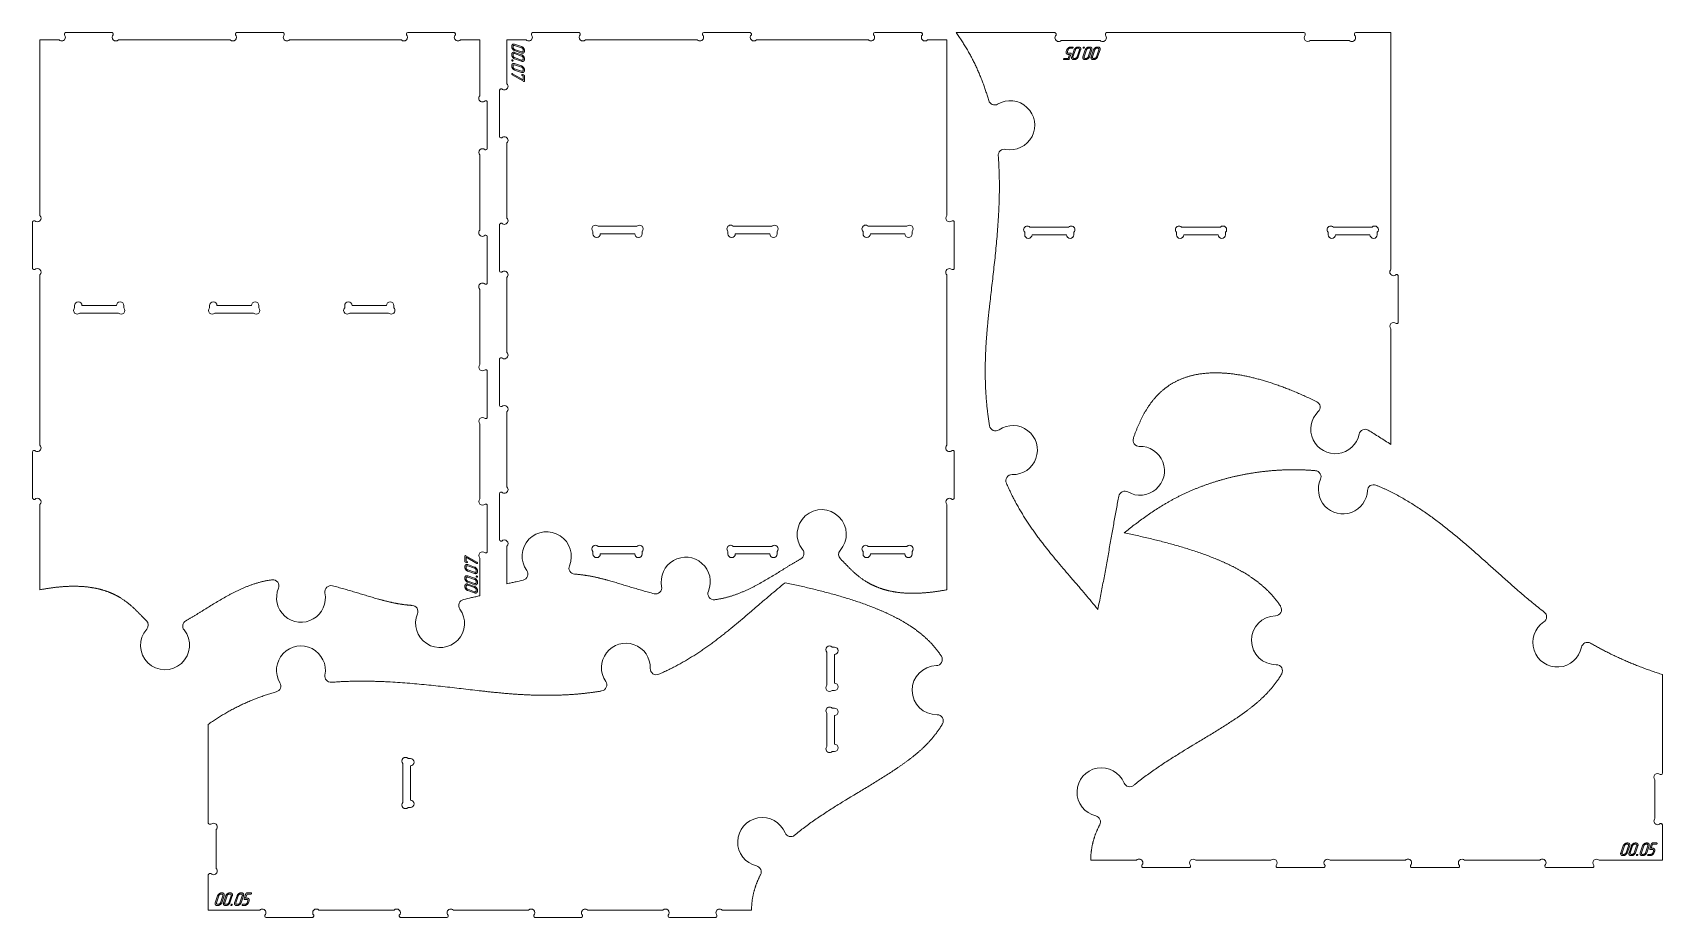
# Model space of a CAD drawing. Header units: millimetres. Extents: x 10 to 1344, y -734 to -10.
import ezdxf

# ---------------------------------------------------------------- set-up
doc = ezdxf.new("R2010")
doc.units = ezdxf.units.MM
doc.layers.add('Cut', color=7, linetype='Continuous', lineweight=0)
doc.layers.add('Mark', color=7, linetype='Continuous', lineweight=0)

msp = doc.modelspace()

# ---------------------------------------------------------------- linework, layer by layer
at = {"layer": 'Cut'}
for points in [[(16.177663, -466.176852), (16.177663, -396.419641, 1), (11.935022, -392.177), (11.177673, -392.177, -0.4142135624), (10.177675, -391.177002), (10.177675, -353.177079, -0.4142138129), (11.177673, -352.17708), (11.935022, -352.17708, 1), (16.177663, -347.934439), (16.177663, -208.420017, 1), (11.935022, -204.177376), (11.177673, -204.177376, -0.4142135624), (10.177675, -203.177378), (10.177675, -165.177454, -0.4142135624), (11.177673, -164.177456), (11.935022, -164.177456, 1), (16.177663, -159.934815), (16.177663, -16.177752), (31.934982, -16.177752, 1), (36.177623, -11.935111), (36.177623, -11.177762, -0.4142135624), (37.177621, -10.177764), (75.177545, -10.177764, -0.4142135624), (76.177543, -11.177762), (76.177543, -11.935111, 1), (80.420184, -16.177752), (171.934702, -16.177752, 1), (176.177343, -11.935111), (176.177343, -11.177762, -0.4142135624), (177.177341, -10.177764), (215.177265, -10.177764, -0.4142135624), (216.177263, -11.177762), (216.177263, -11.935111, 1), (220.419904, -16.177752), (311.934422, -16.177752, 1), (316.177063, -11.935111), (316.177063, -11.177762, -0.4142135624), (317.177061, -10.177764), (355.176985, -10.177764, -0.4142135624), (356.176983, -11.177762), (356.176983, -11.935111, 1), (360.419624, -16.177752), (376.176943, -16.177752), (376.176943, -61.835011, 1), (380.419584, -66.077652), (381.176933, -66.077652, -0.4142135624), (382.176931, -67.07765), (382.176931, -105.077575, -0.4142131739), (381.176933, -106.077572), (380.419584, -106.077572, 1), (376.176943, -110.320213), (376.176943, -171.834791, 1), (380.419584, -176.077432), (381.176933, -176.077432, -0.4142135624), (382.176931, -177.07743), (382.176931, -215.077354, -0.4142135624), (381.176933, -216.077352), (380.419584, -216.077352, 1), (376.176943, -220.319993), (376.176943, -281.834571, 1), (380.419584, -286.077212), (381.176933, -286.077212, -0.4142135624), (382.176931, -287.07721), (382.176931, -325.077134, -0.4142135624), (381.176933, -326.077132), (380.419584, -326.077132, 1), (376.176943, -330.319773), (376.176943, -391.834351, 1), (380.419584, -396.076992), (381.176933, -396.076992, -0.4142135624), (382.176931, -397.07699), (382.176931, -435.076914, -0.4142135624), (381.176933, -436.076912), (380.419584, -436.076912, 1), (376.176943, -440.319553), (376.176943, -471.076842), (375.324155, -471.2606), (374.47484, -471.446334), (373.628821, -471.633857), (372.785923, -471.822983), (371.945969, -472.013523), (371.108783, -472.205292), (370.27419, -472.3981), (369.442012, -472.591762), (368.612074, -472.786089), (367.7842, -472.980895), (366.13394, -473.371194), (364.489821, -473.761161), (362.850436, -474.149297, 0.5328183178), (359.928374, -481.917934, -1.6964687025), (325.158156, -485.892546, 0.5128103521), (320.872311, -478.994963), (320.456925, -478.9662), (320.040162, -478.935668), (319.622008, -478.903353), (319.202451, -478.869242), (318.781477, -478.83332), (318.359073, -478.795573), (317.935226, -478.755987), (317.509923, -478.714549), (317.083151, -478.671244), (316.654897, -478.626059), (316.225147, -478.578979), (315.793888, -478.52999), (315.361108, -478.479079), (314.926792, -478.426231), (314.490928, -478.371433), (314.053503, -478.31467), (313.614504, -478.255928), (313.173917, -478.195194), (312.731729, -478.132454), (312.287927, -478.067693), (311.842498, -478.000897), (311.395429, -477.932053), (310.946707, -477.861147), (310.496318, -477.788164), (310.044249, -477.713091), (309.590487, -477.635913), (309.13502, -477.556617), (308.677833, -477.475189), (308.218914, -477.391614), (307.75825, -477.305879), (307.295827, -477.21797), (306.831633, -477.127872), (306.365653, -477.035572), (305.897876, -476.941056), (305.428287, -476.844309), (304.956879, -476.745328), (304.48366, -476.64414), (304.008646, -476.540783), (303.531849, -476.435293), (303.053282, -476.327706), (302.572959, -476.218058), (302.090895, -476.106386), (301.607101, -475.992727), (301.121592, -475.877116), (300.634381, -475.759591), (300.145482, -475.640188), (299.654909, -475.518942), (299.162674, -475.395891), (298.668791, -475.271071), (298.173274, -475.144518), (297.676137, -475.016269), (297.177392, -474.88636), (296.677054, -474.754828), (296.175135, -474.621708), (295.67165, -474.487038), (295.166612, -474.350854), (294.660034, -474.213192), (294.15193, -474.074089), (293.642314, -473.93358), (293.131198, -473.791703), (292.104524, -473.503989), (291.072016, -473.211238), (290.033783, -472.913741), (288.989931, -472.61179), (287.94057, -472.305675), (286.885808, -471.995688), (285.825752, -471.682121), (284.760511, -471.365264), (283.690192, -471.045409), (282.614905, -470.722847), (281.534757, -470.39787), (280.449856, -470.070769), (279.360311, -469.741835), (278.266229, -469.41136), (277.167719, -469.079635), (276.064889, -468.74695), (274.957846, -468.413599), (273.8467, -468.079871), (272.731557, -467.746058), (271.612527, -467.412451), (270.489718, -467.079343), (269.363237, -466.747023), (268.233192, -466.415784), (267.099692, -466.085916), (265.962846, -465.757711), (264.82276, -465.431461), (263.679543, -465.107456), (262.533304, -464.785989), (261.38415, -464.467349), (260.23219, -464.151829), (259.077531, -463.83972), (257.920282, -463.531313), (256.760551, -463.2269), (255.598446, -462.926771, 0.5532463918), (249.457579, -468.763013, -1.3561204712), (211.43608, -464.941025, 0.5788497592), (206.193503, -458.033819), (205.567958, -458.116736), (204.943085, -458.204556), (204.318901, -458.297325), (203.695424, -458.395088), (203.07267, -458.49789), (202.450655, -458.605778), (201.829397, -458.718796), (201.208912, -458.836989), (200.589218, -458.960403), (199.970331, -459.089084), (199.352267, -459.223069), (198.735039, -459.362323), (198.118658, -459.506772), (197.503134, -459.656343), (196.888477, -459.810962), (196.274698, -459.970554), (195.661807, -460.135047), (195.049814, -460.304366), (194.438731, -460.478437), (193.828567, -460.657187), (193.219333, -460.840542), (192.611038, -461.028427), (192.003695, -461.220769), (191.397312, -461.417495), (190.791901, -461.61853), (190.187472, -461.8238), (189.584035, -462.033231), (188.981601, -462.24675), (188.38018, -462.464283), (187.779783, -462.685756), (187.180419, -462.911096), (186.5821, -463.140227), (185.984835, -463.373077), (185.388636, -463.609571), (184.793512, -463.849636), (184.199474, -464.093197), (183.606533, -464.340182), (183.014699, -464.590516), (182.423981, -464.844125), (181.834392, -465.100935), (181.24594, -465.360873), (180.658637, -465.623865), (180.072493, -465.889836), (179.487518, -466.158714), (178.903723, -466.430423), (178.321118, -466.704891), (177.739714, -466.982043), (177.15952, -467.261805), (176.580548, -467.544105), (176.002808, -467.828867), (175.426309, -468.116018), (174.851064, -468.405484), (174.277082, -468.697191), (173.704373, -468.991066), (173.132947, -469.287034), (172.562816, -469.585022), (171.99399, -469.884956), (171.426479, -470.186762), (170.860294, -470.490366), (170.295444, -470.795694), (169.731941, -471.102672), (169.169794, -471.411227), (168.049613, -472.032771), (166.934984, -472.659735), (165.82599, -473.291528), (164.722714, -473.927559), (163.625241, -474.567237), (162.533653, -475.209972), (161.448033, -475.855172), (160.368465, -476.502247), (159.295032, -477.150606), (158.227818, -477.799658), (157.166905, -478.448811), (156.112378, -479.097476), (155.064319, -479.745062), (154.022811, -480.390977), (152.987939, -481.034631), (151.959785, -481.675432), (150.938432, -482.312791), (150.430332, -482.629994), (149.923964, -482.946115), (149.419338, -483.26108), (148.916465, -483.574815), (148.415354, -483.887246), (147.916017, -484.198299), (147.418464, -484.507901), (146.922704, -484.815977), (146.428749, -485.122454), (145.936609, -485.427258), (145.446295, -485.730314), (144.957816, -486.03155), (144.471183, -486.330891), (143.986407, -486.628263), (143.503498, -486.923593), (143.022467, -487.216807), (142.543323, -487.50783), (142.066077, -487.79659), (141.590741, -488.083011), (141.117323, -488.367021), (140.645835, -488.648545), (140.176286, -488.927509), (139.708688, -489.203841), (139.243051, -489.477465), (138.779385, -489.748308), (138.317701, -490.016296), (137.858008, -490.281355), (137.400318, -490.543412), (136.944641, -490.802393), (136.490986, -491.058223), (136.039366, -491.310828), (135.58979, -491.560136, 0.4667059349), (134.119367, -499.082399, -2.1557759249), (103.588249, -498.414793, 0.4029096758), (103.29701, -491.488171), (102.99358, -491.196481), (102.689163, -490.90061), (102.383642, -490.600691), (102.076898, -490.29686), (101.768814, -489.989252), (101.459271, -489.678), (101.148151, -489.363241), (100.835337, -489.045109), (100.520711, -488.723739), (100.204155, -488.399265), (99.88555, -488.071822), (99.564779, -487.741546), (99.241724, -487.40857), (98.916268, -487.07303), (98.588291, -486.73506), (98.257676, -486.394796), (97.924306, -486.052372), (97.588062, -485.707922), (97.248826, -485.361582), (96.906481, -485.013487), (96.560908, -484.663771), (96.211989, -484.312568), (95.859608, -483.960015), (95.503645, -483.606245), (95.143982, -483.251394), (94.780503, -482.895595), (94.413088, -482.538985), (94.041621, -482.181697), (93.665982, -481.823867), (93.286054, -481.46563), (92.90172, -481.107119), (92.512861, -480.74847), (92.119359, -480.389819), (91.721096, -480.031298), (91.317955, -479.673044), (90.909817, -479.315191), (90.496565, -478.957874), (90.07808, -478.601228), (89.654245, -478.245387), (89.224942, -477.890486), (88.790052, -477.536661), (88.349459, -477.184045), (87.903043, -476.832774), (87.450687, -476.482982), (86.992274, -476.134805), (86.527684, -475.788377), (86.056801, -475.443832), (85.579506, -475.101307), (85.095681, -474.760934), (84.605209, -474.42285), (84.107971, -474.087189), (83.60385, -473.754085), (83.092727, -473.423674), (82.574485, -473.096091), (82.049006, -472.77147), (81.783515, -472.610312), (81.516171, -472.449945), (81.246959, -472.290387), (80.975864, -472.131653), (80.702871, -471.973761), (80.427965, -471.816727), (80.151132, -471.660569), (79.872357, -471.505302), (79.591626, -471.350945), (79.308923, -471.197514), (79.024233, -471.045025), (78.737543, -470.893496), (78.448837, -470.742944), (78.158101, -470.593384), (77.865319, -470.444835), (77.570478, -470.297313), (77.273561, -470.150835), (76.974556, -470.005417), (76.673446, -469.861077), (76.370217, -469.717831), (76.064855, -469.575697), (75.757344, -469.43469), (75.447671, -469.294829), (75.135819, -469.156129), (74.821775, -469.018608), (74.505523, -468.882282), (74.187049, -468.747169), (73.866339, -468.613284), (73.543377, -468.480646), (73.218149, -468.349271), (72.890639, -468.219175), (72.560834, -468.090376), (72.228718, -467.962891), (71.894277, -467.836735), (71.557496, -467.711927), (71.21836, -467.588483), (70.876855, -467.466419), (70.532965, -467.345753), (70.186677, -467.226502), (69.837974, -467.108682), (69.486844, -466.99231), (69.13327, -466.877404), (68.777238, -466.763979), (68.418733, -466.652053), (68.057741, -466.541643), (67.694247, -466.432765), (67.328236, -466.325436), (66.959693, -466.219673), (66.588603, -466.115494), (66.214953, -466.012914), (65.838727, -465.911951), (65.45991, -465.812622), (65.078488, -465.714943), (64.694445, -465.618931), (64.307768, -465.524603), (63.918441, -465.431977), (63.52645, -465.341068), (63.13178, -465.251893), (62.734416, -465.164471), (62.334343, -465.078816), (61.931547, -464.994947), (61.526013, -464.91288), (61.117726, -464.832631), (60.706672, -464.754219), (60.292835, -464.677659), (59.876202, -464.602968), (59.456756, -464.530164), (59.034485, -464.459263), (58.609371, -464.390281), (58.181402, -464.323237), (57.750563, -464.258146), (57.316837, -464.195026), (56.880212, -464.133894), (56.440672, -464.074765), (55.998201, -464.017658), (55.552787, -463.962588), (55.104413, -463.909573), (54.653066, -463.85863), (54.198729, -463.809775), (53.74139, -463.763026), (53.281032, -463.718399), (52.817641, -463.675911), (52.351203, -463.635579), (51.881702, -463.597419), (51.409124, -463.561449), (50.933455, -463.527686), (50.454678, -463.496145), (49.972781, -463.466845), (49.487747, -463.439802), (48.999563, -463.415032), (48.508213, -463.392554), (48.013683, -463.372383), (47.515957, -463.354536), (47.015022, -463.33903), (46.510862, -463.325882), (46.003464, -463.31511), (45.492811, -463.306729), (44.978889, -463.300757), (44.461684, -463.29721), (43.94118, -463.296105), (43.417364, -463.29746), (42.89022, -463.30129), (42.359733, -463.307614), (41.82589, -463.316447), (41.288674, -463.327807), (40.748072, -463.34171), (40.204068, -463.358173), (39.656648, -463.377214), (39.105797, -463.398848), (38.551501, -463.423093), (37.993744, -463.449966), (37.432512, -463.479484), (36.86779, -463.511662), (36.299563, -463.546519), (35.727817, -463.584071), (35.152537, -463.624335), (34.573709, -463.667328), (33.991316, -463.713066), (33.405345, -463.761566), (32.815782, -463.812846), (32.22261, -463.866922), (31.625816, -463.923811), (31.025384, -463.98353), (30.421301, -464.046096), (29.813551, -464.111525), (29.202119, -464.179834), (28.586991, -464.251041), (27.968152, -464.325162), (27.345587, -464.402214), (26.719282, -464.482213), (26.089221, -464.565177), (25.455391, -464.651123), (24.817776, -464.740067), (24.176361, -464.832026), (23.531132, -464.927017), (22.882075, -465.025057), (22.229173, -465.126163), (21.572413, -465.230351), (20.91178, -465.337639), (20.247259, -465.448043), (19.578836, -465.56158), (18.906495, -465.678267), (18.230222, -465.798121), (17.550002, -465.921158), (16.865821, -466.047397)], [(398.354621, -16.177663), (414.11194, -16.177663, 1), (418.354581, -11.935022), (418.354581, -11.177673, -0.4142135624), (419.354579, -10.177675), (457.354503, -10.177675, -0.4142135624), (458.354501, -11.177673), (458.354501, -11.935022, 1), (462.597142, -16.177663), (554.11166, -16.177663, 1), (558.354301, -11.935022), (558.354301, -11.177673, -0.4142135624), (559.354299, -10.177675), (597.354223, -10.177675, -0.4142135624), (598.354221, -11.177673), (598.354221, -11.935022, 1), (602.596862, -16.177663), (694.11138, -16.177663, 1), (698.354021, -11.935022), (698.354021, -11.177673, -0.4142135624), (699.354019, -10.177675), (737.353943, -10.177675, -0.4142135624), (738.353941, -11.177673), (738.353941, -11.935022, 1), (742.596582, -16.177663), (758.353901, -16.177663), (758.353901, -159.934726, 1), (762.596542, -164.177367), (763.353891, -164.177367, -0.4142135624), (764.353889, -165.177365), (764.353889, -203.177289, -0.4142135624), (763.353891, -204.177287), (762.596542, -204.177287, 1), (758.353901, -208.419928), (758.353901, -347.93435, 1), (762.596542, -352.176991), (763.353891, -352.176991, -0.4142135624), (764.353889, -353.176989), (764.353889, -391.176913, -0.4142135624), (763.353891, -392.176911), (762.596542, -392.176911, 1), (758.353901, -396.419552), (758.353901, -466.176763), (757.666938, -466.305996), (756.983936, -466.432022), (756.304883, -466.55486), (755.629763, -466.674524), (754.958561, -466.791033), (754.291264, -466.904403), (753.627855, -467.01465), (752.968322, -467.121791), (752.312648, -467.225844), (751.660819, -467.326824), (751.012821, -467.42475), (750.368638, -467.519636), (749.728257, -467.611501), (749.091663, -467.700361), (748.45884, -467.786232), (747.829775, -467.869132), (747.204452, -467.949077), (746.582857, -468.026084), (745.964976, -468.100169), (745.350793, -468.171351), (744.740294, -468.239644), (744.133464, -468.305067), (743.530289, -468.367635), (742.930753, -468.427366), (742.334843, -468.484276), (741.742544, -468.538382), (741.15384, -468.589701), (740.568718, -468.63825), (739.987162, -468.684045), (739.409159, -468.727103), (738.834692, -468.767441), (738.263748, -468.805075), (737.696312, -468.840023), (737.132369, -468.872301), (736.571905, -468.901926), (736.014905, -468.928915), (735.461354, -468.953284), (734.911238, -468.97505), (734.364542, -468.994231), (733.821251, -469.010842), (733.28135, -469.0249), (732.744826, -469.036423), (732.211663, -469.045427), (731.681846, -469.051928), (731.155362, -469.055944), (730.632195, -469.057492), (730.11233, -469.056587), (729.595753, -469.053247), (729.08245, -469.047489), (728.572405, -469.039329), (728.065604, -469.028785), (727.562033, -469.015872), (727.061676, -469.000607), (726.564519, -468.983009), (726.070548, -468.963092), (725.579747, -468.940874), (725.092102, -468.916372), (724.607598, -468.889602), (724.126221, -468.860581), (723.647956, -468.829327), (723.172789, -468.795855), (722.700704, -468.760182), (722.231687, -468.722326), (721.765723, -468.682303), (721.302798, -468.640129), (720.842897, -468.595823), (720.386005, -468.549399), (719.932108, -468.500875), (719.481191, -468.450268), (719.033239, -468.397595), (718.588238, -468.342872), (718.146173, -468.286116), (717.70703, -468.227344), (717.270793, -468.166573), (716.837448, -468.103819), (716.40698, -468.039099), (715.979375, -467.97243), (715.554618, -467.903829), (715.132695, -467.833312), (714.71359, -467.760896), (714.297289, -467.686598), (713.883777, -467.610435), (713.473041, -467.532423), (713.065064, -467.45258), (712.659832, -467.370921), (712.257332, -467.287465), (711.857547, -467.202227), (711.460464, -467.115224), (711.066067, -467.026473), (710.674342, -466.935991), (710.285275, -466.843794), (709.898851, -466.7499), (709.515054, -466.654325), (709.133871, -466.557085), (708.755287, -466.458198), (708.379287, -466.357681), (708.005856, -466.25555), (707.634979, -466.151821), (707.266643, -466.046513), (706.900832, -465.93964), (706.537532, -465.831221), (706.176728, -465.721272), (705.818406, -465.609809), (705.46255, -465.49685), (705.109146, -465.382411), (704.75818, -465.266509), (704.409636, -465.149161), (704.063501, -465.030383), (703.719758, -464.910193), (703.378395, -464.788606), (703.039396, -464.66564), (702.702746, -464.541312), (702.36843, -464.415638), (702.036435, -464.288636), (701.706746, -464.160321), (701.379347, -464.03071), (701.054224, -463.899821), (700.731362, -463.76767), (700.410748, -463.634274), (700.092365, -463.49965), (699.7762, -463.363814), (699.462237, -463.226783), (699.150463, -463.088574), (698.840862, -462.949204), (698.53342, -462.808689), (698.228122, -462.667046), (697.924954, -462.524292), (697.6239, -462.380444), (697.324946, -462.235519), (697.028078, -462.089533), (696.73328, -461.942502), (696.440539, -461.794445), (696.149839, -461.645377), (695.861166, -461.495315), (695.574505, -461.344276), (695.289841, -461.192278), (695.007161, -461.039335), (694.726448, -460.885466), (694.447689, -460.730688), (694.170868, -460.575016), (693.895972, -460.418467), (693.622985, -460.261059), (693.351893, -460.102808), (693.082682, -459.943731), (692.815335, -459.783845), (692.54984, -459.623166), (692.024342, -459.299498), (691.506072, -458.97286), (690.994912, -458.643388), (690.490744, -458.311214), (689.993452, -457.976473), (689.502917, -457.6393), (689.019024, -457.299828), (688.541653, -456.958191), (688.070689, -456.614524), (687.606013, -456.26896), (687.147509, -455.921634), (686.695058, -455.57268), (686.248545, -455.222231), (685.80785, -454.870423), (685.372858, -454.517388), (684.943451, -454.163262), (684.519511, -453.808178), (684.100921, -453.45227), (683.687565, -453.095672), (683.279323, -452.738519), (682.87608, -452.380944), (682.477717, -452.023082), (682.084119, -451.665067), (681.695166, -451.307032), (681.310742, -450.949113), (680.93073, -450.591442), (680.555012, -450.234155), (680.183471, -449.877385), (679.81599, -449.521266), (679.452451, -449.165932), (679.092737, -448.811518), (678.736731, -448.458157), (678.384315, -448.105984), (678.035372, -447.755133), (677.689784, -447.405738), (677.347435, -447.057932), (677.008208, -446.711851), (676.671983, -446.367627), (676.338646, -446.025396), (676.008077, -445.685291), (675.680161, -445.347447), (675.354778, -445.011996), (675.031813, -444.679075), (674.711148, -444.348816), (674.392665, -444.021354), (674.076248, -443.696822), (673.761778, -443.375356), (673.449139, -443.057088), (673.138213, -442.742154), (672.828883, -442.430686), (672.521032, -442.12282), (672.214542, -441.81869), (671.909296, -441.518428), (671.605176, -441.222171), (671.302066, -440.930051, -0.4025699103), (671.016139, -434.007426, 2.1550007666), (640.325532, -433.323076, -0.4662695816), (638.85607, -440.840834), (638.407464, -441.090018), (637.956828, -441.342466), (637.504173, -441.598106), (637.049509, -441.856863), (636.592845, -442.118665), (636.134194, -442.383439), (635.673564, -442.651111), (635.210966, -442.921608), (634.746411, -443.194857), (634.279908, -443.470785), (633.811469, -443.749319), (633.341103, -444.030385), (632.868821, -444.313911), (632.394632, -444.599822), (631.918549, -444.888047), (631.440579, -445.178511), (630.960735, -445.471142), (630.479026, -445.765866), (629.995463, -446.06261), (629.510056, -446.361301), (629.022815, -446.661865), (628.533751, -446.964231), (628.042874, -447.268324), (627.550193, -447.57407), (627.055721, -447.881398), (626.559466, -448.190234), (626.06144, -448.500504), (625.561652, -448.812136), (625.060113, -449.125056), (624.556833, -449.439191), (624.051823, -449.754467), (623.545092, -450.070813), (622.526511, -450.706417), (621.501174, -451.345417), (620.469162, -451.987228), (619.430559, -452.631265), (618.385446, -453.276941), (617.333906, -453.923671), (616.276022, -454.57087), (615.211877, -455.217953), (614.141552, -455.864333), (613.065131, -456.509425), (611.982696, -457.152644), (610.89433, -457.793404), (609.800115, -458.431119), (608.700134, -459.065205), (607.594469, -459.695075), (606.483202, -460.320144), (605.366418, -460.939827), (604.805982, -461.247465), (604.244197, -461.553538), (603.681074, -461.85797), (603.116622, -462.160691), (602.550854, -462.461625), (601.983777, -462.760701), (601.415404, -463.057844), (600.845744, -463.352982), (600.274807, -463.646042), (599.702604, -463.93695), (599.129146, -464.225633), (598.554441, -464.512018), (597.978502, -464.796031), (597.401338, -465.0776), (596.822959, -465.356652), (596.243376, -465.633112), (595.6626, -465.906909), (595.080639, -466.177968), (594.497506, -466.446217), (593.913209, -466.711582), (593.32776, -466.973991), (592.741169, -467.233369), (592.153445, -467.489645), (591.5646, -467.742744), (590.974644, -467.992593), (590.383586, -468.239119), (589.791438, -468.48225), (589.198209, -468.721912), (588.603911, -468.958031), (588.008552, -469.190534), (587.412145, -469.419349), (586.814698, -469.644402), (586.216222, -469.86562), (585.616728, -470.08293), (585.016226, -470.296258), (584.414725, -470.505532), (583.812238, -470.710678), (583.208773, -470.911622), (582.604341, -471.108293), (581.998953, -471.300616), (581.392619, -471.488518), (580.785348, -471.671927), (580.177152, -471.850769), (579.568041, -472.02497), (578.958025, -472.194458), (578.347114, -472.35916), (577.735319, -472.519001), (577.12265, -472.67391), (576.509117, -472.823813), (575.894731, -472.968636), (575.279502, -473.108307), (574.66344, -473.242753), (574.046557, -473.371925), (573.428869, -473.495855), (572.810393, -473.614588), (572.191145, -473.728169), (571.571142, -473.836642), (570.9504, -473.940053), (570.328937, -474.038446), (569.706769, -474.131867), (569.083913, -474.220361), (568.460385, -474.303972, -0.5785805207), (563.205751, -467.408461, 1.3531055894), (524.968323, -463.57248, -0.5527447484), (518.82366, -469.398791), (517.665675, -469.099264), (516.510058, -468.795507), (515.356916, -468.487809), (514.206355, -468.176458), (513.058484, -467.861743), (511.913408, -467.543951), (510.771236, -467.223371), (509.632073, -466.900292), (508.496028, -466.575001), (507.363206, -466.247788), (506.233716, -465.918941), (505.107664, -465.588747), (503.985157, -465.257497), (502.866302, -464.925477), (501.751207, -464.592976), (500.639978, -464.260282), (499.532722, -463.927685), (498.429547, -463.595472), (497.330559, -463.263932), (496.235866, -462.933353), (495.145574, -462.604024), (494.059791, -462.276232), (492.978623, -461.950267), (491.902178, -461.626417), (490.830563, -461.304969), (489.763884, -460.986213), (488.702249, -460.670437), (487.645765, -460.357929), (486.594539, -460.048978), (485.548677, -459.743872), (484.508287, -459.442899), (483.473477, -459.146348), (482.444352, -458.854507), (481.42102, -458.567664), (480.91156, -458.426208), (480.403589, -458.286109), (479.897119, -458.147404), (479.392164, -458.010129), (478.888738, -457.87432), (478.386854, -457.740013), (477.886525, -457.607243), (477.387765, -457.476048), (476.890587, -457.346463), (476.395004, -457.218524), (475.90103, -457.092268), (475.408678, -456.967729), (474.917962, -456.844945), (474.428894, -456.723952), (473.94149, -456.604785), (473.45576, -456.48748), (472.97172, -456.372073), (472.489382, -456.258602), (472.008761, -456.147101), (471.529868, -456.037606), (471.052718, -455.930154), (470.577324, -455.824781), (470.103699, -455.721523), (469.631858, -455.620416), (469.161812, -455.521495), (468.693573, -455.424793), (468.227135, -455.330307), (467.762484, -455.238025), (467.299608, -455.147932), (466.838494, -455.060015), (466.379129, -454.974259), (465.921499, -454.890651), (465.465592, -454.809178), (465.011394, -454.729824), (464.558893, -454.652577), (464.108075, -454.577422), (463.658928, -454.504346), (463.211438, -454.433334), (462.765593, -454.364374), (462.321379, -454.29745), (461.878784, -454.23255), (461.437794, -454.16966), (460.998396, -454.108764), (460.560578, -454.049851), (460.124326, -453.992905), (459.689628, -453.937914), (459.25647, -453.884862), (458.824839, -453.833737), (458.394722, -453.784525), (457.966107, -453.737211), (457.53898, -453.691782), (457.113328, -453.648224), (456.689139, -453.606523), (456.266398, -453.566665), (455.845094, -453.528637), (455.425213, -453.492424), (455.006742, -453.458013), (454.589668, -453.42539), (454.173978, -453.394541), (453.759659, -453.365452, -0.512082975), (449.476085, -446.474381, 1.6935996304), (414.502826, -450.46712, -0.5322674037), (411.5765, -458.229033), (409.949966, -458.61422), (408.318697, -459.001127), (406.681318, -459.38829), (405.859906, -459.581511), (405.036452, -459.774248), (404.210782, -459.966318), (403.382725, -460.157537), (402.552108, -460.347725), (401.718761, -460.536696), (400.88251, -460.72427), (400.043185, -460.910262), (399.200612, -461.094491), (398.354621, -461.276772), (398.354621, -430.519483, 1), (394.11198, -426.276842), (393.354631, -426.276842, -0.4142135573), (392.354633, -425.276844), (392.354633, -387.27692, -0.4142135675), (393.354631, -386.276922), (394.11198, -386.276922, 1), (398.354621, -382.034281), (398.354621, -320.519703, 1), (394.11198, -316.277062), (393.354631, -316.277062, -0.4142135573), (392.354633, -315.277064), (392.354633, -277.27714, -0.4142135624), (393.354631, -276.277142), (394.11198, -276.277142, 1), (398.354621, -272.034501), (398.354621, -210.519923, 1), (394.11198, -206.277282), (393.354631, -206.277282, -0.4142135573), (392.354633, -205.277284), (392.354633, -167.27736, -0.4142135675), (393.354631, -166.277362), (394.11198, -166.277362, 1), (398.354621, -162.034721), (398.354621, -100.520143, 1), (394.11198, -96.277502), (393.354631, -96.277502, -0.4142135573), (392.354633, -95.277504), (392.354633, -57.27758, -0.4142135675), (393.354631, -56.277582), (394.11198, -56.277582, 1), (398.354621, -52.034941)], [(1121.763176, -347.327), (1120.575953, -346.548969), (1119.392807, -345.776796), (1118.213732, -345.010467), (1117.038721, -344.24997), (1115.86777, -343.495292), (1114.700871, -342.746419), (1113.53802, -342.003338), (1112.379209, -341.266038), (1111.224433, -340.534504), (1110.073686, -339.808723), (1108.926963, -339.088683), (1107.784256, -338.374371), (1106.64556, -337.665773), (1105.510869, -336.962876), (1104.380177, -336.265668), (1103.253478, -335.574136, 0.5200849713), (1095.743993, -338.835585, -1.3603779764), (1062.330305, -320.368013, 0.522612764), (1061.061061, -312.256807), (1060.514695, -311.991774), (1059.969523, -311.728375), (1059.425542, -311.46661), (1058.882752, -311.206476), (1058.341152, -310.94797), (1057.800741, -310.69109), (1057.261517, -310.435835), (1056.72348, -310.1822), (1056.186628, -309.930185), (1055.650961, -309.679787), (1054.583175, -309.183831), (1053.520114, -308.694315), (1052.461768, -308.211218), (1051.408131, -307.734524), (1050.359192, -307.264212), (1049.314943, -306.800265), (1048.275376, -306.342663), (1047.240482, -305.891388), (1046.210252, -305.44642), (1045.184677, -305.007742), (1044.16375, -304.575335), (1043.147462, -304.149179), (1042.135803, -303.729256), (1041.128765, -303.315548), (1040.126341, -302.908035), (1039.12852, -302.506699), (1038.135294, -302.111522), (1037.146656, -301.722483), (1036.162595, -301.339566), (1035.183104, -300.96275), (1034.208174, -300.592017), (1033.237796, -300.227349), (1032.271962, -299.868727), (1031.310663, -299.516132), (1030.353891, -299.169545), (1029.401636, -298.828947), (1028.453891, -298.494321), (1027.510646, -298.165646), (1026.571893, -297.842905), (1025.637623, -297.526079), (1024.707829, -297.215148), (1023.7825, -296.910095), (1022.861629, -296.6109), (1021.945207, -296.317544), (1021.033225, -296.03001), (1020.125675, -295.748278), (1019.222548, -295.472329), (1018.323835, -295.202145), (1017.429528, -294.937708), (1016.539618, -294.678997), (1015.654097, -294.425995), (1014.772956, -294.178683), (1013.896186, -293.937042), (1013.023779, -293.701054), (1012.155727, -293.470699), (1011.292019, -293.245959), (1010.432649, -293.026815), (1009.577606, -292.813249), (1008.726884, -292.605242), (1007.880472, -292.402774), (1007.038363, -292.205828), (1006.200548, -292.014384), (1005.367018, -291.828424), (1004.537764, -291.64793), (1003.712778, -291.472881), (1002.892052, -291.30326), (1002.075577, -291.139048), (1001.263343, -290.980226), (1000.455343, -290.826776), (999.651568, -290.678678), (998.852009, -290.535914), (998.056658, -290.398466), (997.265505, -290.266314), (996.478544, -290.13944), (995.695764, -290.017824), (994.917157, -289.901449), (994.142714, -289.790296), (993.372428, -289.684346), (992.606289, -289.583579), (991.844288, -289.487978), (991.086418, -289.397524), (990.332669, -289.312197), (989.583033, -289.23198), (988.837501, -289.156853), (988.096065, -289.086798), (987.358716, -289.021796), (986.625445, -288.961828), (985.896244, -288.906875), (985.171104, -288.85692), (984.450016, -288.811942), (983.732973, -288.771924), (983.019965, -288.736846), (982.310983, -288.706691), (981.60602, -288.681438), (980.905066, -288.66107), (980.208112, -288.645567), (979.515151, -288.634912), (978.826174, -288.629085), (978.141172, -288.628067), (977.460135, -288.63184), (976.783057, -288.640384), (976.109928, -288.653683), (975.440739, -288.671715), (974.775482, -288.694464), (974.114149, -288.72191), (973.45673, -288.754034), (972.803217, -288.790817), (972.153601, -288.832242), (971.507875, -288.878288), (970.866028, -288.928939), (970.228053, -288.984173), (969.593941, -289.043974), (968.963684, -289.108322), (968.337272, -289.177199), (967.714697, -289.250585), (967.095951, -289.328463), (966.481024, -289.410812), (965.869909, -289.497616), (965.262597, -289.588854), (964.659078, -289.684508), (964.059345, -289.78456), (963.463389, -289.88899), (962.8712, -289.99778), (962.282772, -290.110912), (961.698094, -290.228366), (961.117158, -290.350123), (960.539957, -290.476166), (959.96648, -290.606475), (959.39672, -290.741031), (958.830668, -290.879817), (958.268315, -291.022812), (957.709652, -291.169999), (957.154672, -291.321358), (956.603364, -291.476871), (956.055722, -291.63652), (955.511736, -291.800284), (954.971397, -291.968147), (954.434697, -292.140088), (953.901628, -292.31609), (953.37218, -292.496133), (952.846345, -292.680199), (952.324115, -292.868269), (951.805481, -293.060324), (951.290433, -293.256346), (950.778965, -293.456316), (950.271066, -293.660214), (949.766729, -293.868023), (949.265944, -294.079724), (948.768701, -294.295302), (948.274981, -294.514753), (947.784765, -294.738073), (947.298036, -294.96526), (946.814773, -295.196309), (946.334959, -295.431218), (945.858574, -295.669984), (945.3856, -295.912603), (944.916018, -296.159072), (944.44981, -296.409387), (943.986956, -296.663546), (943.527437, -296.921546), (943.071235, -297.183382), (942.618332, -297.449052), (942.168708, -297.718553), (941.722344, -297.991881), (941.279223, -298.269033), (940.839324, -298.550006), (940.40263, -298.834796), (939.969121, -299.123401), (939.538779, -299.415817), (939.111585, -299.71204), (938.68752, -300.012068), (938.266566, -300.315898), (937.848704, -300.623526), (937.433914, -300.934948), (937.022179, -301.250162), (936.613478, -301.569165), (936.207795, -301.891953), (935.805109, -302.218522), (935.405403, -302.54887), (935.008657, -302.882994), (934.614852, -303.22089), (934.22397, -303.562555), (933.835992, -303.907985), (933.450899, -304.257178), (933.068673, -304.61013), (932.689295, -304.966838), (932.312745, -305.327298), (931.939006, -305.691509), (931.568058, -306.059465), (931.199883, -306.431164), (930.834461, -306.806603), (930.471775, -307.185779), (930.111805, -307.568687), (929.754532, -307.955326), (929.399938, -308.345692), (929.048005, -308.739781), (928.698712, -309.13759), (928.352042, -309.539117), (928.007976, -309.944357), (927.666495, -310.353307), (927.327579, -310.765965), (926.991212, -311.182327), (926.657372, -311.60239), (926.326043, -312.026151), (925.997205, -312.453606), (925.670839, -312.884751), (925.346927, -313.319585), (925.025449, -313.758103), (924.706388, -314.200303), (924.389724, -314.646181), (924.075438, -315.095734), (923.763512, -315.548958), (923.453927, -316.00585), (923.146664, -316.466408), (922.841705, -316.930628), (922.53903, -317.398506), (922.238621, -317.87004), (921.940459, -318.345226), (921.644526, -318.824061), (921.350802, -319.306542), (921.059269, -319.792665), (920.769908, -320.282427), (920.4827, -320.775825), (920.197627, -321.272856), (919.914669, -321.773516), (919.633809, -322.277803), (919.355026, -322.785712), (919.078303, -323.297242), (918.803621, -323.812387), (918.53096, -324.331146), (918.260303, -324.853515), (917.99163, -325.379491), (917.724922, -325.909071), (917.460162, -326.44225), (917.197329, -326.979027), (916.936406, -327.519397), (916.677373, -328.063358), (916.420212, -328.610907), (916.164904, -329.162039), (915.91143, -329.716752), (915.659772, -330.275043), (915.40991, -330.836908), (915.161826, -331.402345), (914.915501, -331.971349), (914.670917, -332.543917), (914.428054, -333.120048), (914.186894, -333.699736), (913.947418, -334.282979), (913.709607, -334.869774), (913.473443, -335.460117), (913.238907, -336.054005), (913.005979, -336.651435), (912.774642, -337.252404), (912.544876, -337.856908), (912.316663, -338.464945), (912.089984, -339.07651), (911.86482, -339.691601), (911.641152, -340.310215), (911.418962, -340.932347), (911.19823, -341.557996), (910.978939, -342.187158, 0.5250544239), (915.851707, -348.821724, -1.321602448), (906.490873, -386.159873, 0.5137904406), (899.095488, -389.536316), (898.846142, -390.815361), (898.597234, -392.101853), (898.348699, -393.395782), (898.100474, -394.697136), (897.852494, -396.005905), (897.604698, -397.322077), (897.35702, -398.645642), (897.109396, -399.976588), (896.861764, -401.314904), (896.61406, -402.660579), (896.36622, -404.013597), (896.118193, -405.37386), (895.869936, -406.741213), (895.621404, -408.115499), (895.372556, -409.496562), (895.123347, -410.884246), (894.873735, -412.278394), (894.623675, -413.678849), (894.373124, -415.085456), (894.12204, -416.498057), (893.870379, -417.916496), (893.618097, -419.340617), (893.365151, -420.770263), (893.111499, -422.205279), (892.857095, -423.645506), (892.601898, -425.09079), (892.345864, -426.540973), (892.088949, -427.995899), (891.83111, -429.455412), (891.572305, -430.919355), (891.312488, -432.387571), (891.051618, -433.859905), (890.789651, -435.3362), (890.526543, -436.816298), (890.262251, -438.300045), (889.996733, -439.787283), (889.729943, -441.277856), (889.46184, -442.771608), (889.19238, -444.268382), (888.921519, -445.768021), (888.649214, -447.27037), (888.375423, -448.775271), (888.1001, -450.282568), (887.823204, -451.792105), (887.544691, -453.303726), (887.264517, -454.817273), (886.982639, -456.332591), (886.699014, -457.849523), (886.413599, -459.367913), (886.12635, -460.887603), (885.837224, -462.408438), (885.546177, -463.930261), (885.253166, -465.452916), (884.958148, -466.976246), (884.66108, -468.500095), (884.361918, -470.024307), (884.060618, -471.548724), (883.757138, -473.073191), (883.451435, -474.59755), (883.143464, -476.121647), (882.833182, -477.645323), (882.520547, -479.168423), (882.205515, -480.69079), (881.888042, -482.212268), (881.260838, -481.436011), (880.632012, -480.660961), (879.369715, -479.114324), (878.101596, -477.572038), (876.828103, -476.033783), (875.549679, -474.499241), (874.266772, -472.968092), (872.979827, -471.440019), (871.68929, -469.914702), (870.395606, -468.391823), (869.099222, -466.871062), (867.800582, -465.352101), (866.500134, -463.834621), (863.895593, -460.802827), (861.289166, -457.773131), (858.684419, -454.742982), (857.38379, -453.22694), (856.084918, -451.709828), (854.788249, -450.191327), (853.494229, -448.671119), (852.203304, -447.148884), (850.915919, -445.624304), (849.632521, -444.097059), (848.353555, -442.566832), (847.079467, -441.033303), (845.810702, -439.496153), (844.547707, -437.955064), (843.290927, -436.409716), (842.665008, -435.635346), (842.040809, -434.859791), (841.418387, -434.083012), (840.797797, -433.30497), (840.179095, -432.525624), (839.562338, -431.744934), (838.94758, -430.962861), (838.334877, -430.179364), (837.724286, -429.394404), (837.115861, -428.607942), (836.509659, -427.819936), (835.905735, -427.030348), (835.304145, -426.239137), (834.704945, -425.446263), (834.10819, -424.651688), (833.513936, -423.85537), (832.922239, -423.05727), (832.333155, -422.257348), (831.746739, -421.455565), (831.163047, -420.65188), (830.582135, -419.846253), (830.004058, -419.038646), (829.428873, -418.229017), (828.856634, -417.417327), (828.287398, -416.603536), (827.721218, -415.787604), (827.158128, -414.969485), (826.598155, -414.149131), (826.041324, -413.326494), (825.487661, -412.501527), (824.937194, -411.674182), (824.389948, -410.844411), (823.845949, -410.012166), (823.305224, -409.1774), (822.767799, -408.340064), (822.2337, -407.500112), (821.702952, -406.657494), (821.175584, -405.812164), (820.651619, -404.964073), (820.131086, -404.113174), (819.61401, -403.259419), (819.100416, -402.402759), (818.590333, -401.543149), (818.083784, -400.680539), (817.580798, -399.814881), (817.081399, -398.946129), (816.585615, -398.074234), (816.093471, -397.199148), (815.604994, -396.320824), (815.12021, -395.439213), (814.639144, -394.554269), (814.161824, -393.665943), (813.688275, -392.774187), (813.218524, -391.878954), (812.752597, -390.980196), (812.29052, -390.077865), (811.832319, -389.171913), (811.37802, -388.262293), (810.92765, -387.348957), (810.481235, -386.431856), (810.0388, -385.510943), (809.600373, -384.586171), (809.16598, -383.657492), (808.735646, -382.724857), (808.309398, -381.788219), (807.887262, -380.84753), (807.469264, -379.902743), (807.05543, -378.953808, -0.5488999596), (811.786897, -371.969326, 1.3752175485), (801.044307, -335.266783, -0.546758659), (793.298945, -331.968257), (793.194244, -331.343703), (793.091031, -330.71739), (792.989312, -330.089312), (792.889089, -329.45946), (792.790366, -328.827829), (792.693148, -328.194411), (792.597439, -327.5592), (792.503241, -326.922188), (792.410559, -326.283368), (792.319397, -325.642733), (792.229758, -325.000277), (792.141646, -324.355992), (792.055066, -323.709872), (791.970021, -323.061909), (791.886514, -322.412096), (791.804551, -321.760427), (791.724133, -321.106894), (791.645266, -320.45149), (791.567953, -319.794209), (791.492199, -319.135044), (791.418006, -318.473987), (791.345378, -317.811031), (791.27432, -317.14617), (791.204835, -316.479396), (791.136928, -315.810703), (791.070601, -315.140084), (791.005859, -314.467531), (790.942706, -313.793038), (790.881145, -313.116597), (790.821181, -312.438202), (790.762816, -311.757845), (790.706056, -311.075521), (790.650903, -310.39122), (790.597362, -309.704938), (790.545436, -309.016666), (790.49513, -308.326398), (790.446446, -307.634126), (790.39939, -306.939845), (790.353964, -306.243546), (790.310173, -305.545223), (790.26802, -304.844868), (790.22751, -304.142476), (790.188645, -303.438038), (790.151431, -302.731548), (790.11587, -302.022999), (790.081967, -301.312383), (790.049725, -300.599695), (790.019148, -299.884926), (789.99024, -299.16807), (789.963005, -298.449121), (789.937447, -297.72807), (789.91357, -297.004911), (789.891376, -296.279637), (789.870871, -295.552241), (789.852058, -294.822716), (789.834941, -294.091055), (789.819524, -293.35725), (789.80581, -292.621296), (789.793803, -291.883185), (789.783507, -291.14291), (789.774927, -290.400464), (789.768065, -289.655841), (789.762926, -288.909032), (789.759514, -288.160031), (789.757832, -287.408832), (789.757883, -286.655426), (789.759673, -285.899808), (789.763205, -285.14197), (789.768482, -284.381905), (789.775509, -283.619606), (789.784289, -282.855067), (789.794827, -282.088279), (789.807125, -281.319237), (789.821188, -280.547934), (789.837019, -279.774361), (789.854623, -278.998513), (789.874004, -278.220382), (789.895164, -277.439961), (789.918109, -276.657244), (789.942841, -275.872223), (789.969364, -275.084891), (789.997683, -274.295242), (790.027802, -273.503268), (790.059723, -272.708963), (790.093452, -271.912318), (790.128991, -271.113329), (790.166345, -270.311987), (790.205517, -269.508285), (790.246511, -268.702217), (790.289331, -267.893775), (790.333982, -267.082952), (790.380466, -266.269743), (790.428787, -265.454138), (790.47895, -264.636133), (790.530958, -263.815718), (790.584816, -262.992889), (790.640526, -262.167637), (790.698092, -261.339956), (790.757505, -260.509847), (790.818731, -259.677326), (790.881736, -258.842411), (790.946487, -258.005117), (791.012947, -257.165461), (791.081084, -256.32346), (791.150862, -255.47913), (791.222248, -254.632489), (791.295207, -253.783554), (791.369704, -252.932339), (791.445706, -252.078864), (791.523178, -251.223143), (791.602085, -250.365194), (791.682393, -249.505034), (791.764068, -248.642679), (791.847076, -247.778146), (791.931381, -246.911452), (792.016951, -246.042613), (792.103749, -245.171646), (792.191743, -244.298568), (792.280897, -243.423395), (792.371177, -242.546144), (792.46255, -241.666833), (792.55498, -240.785477), (792.648432, -239.902093), (792.742874, -239.016698), (792.83827, -238.129309), (792.934587, -237.239942), (793.031788, -236.348614), (793.129842, -235.455342), (793.228712, -234.560142), (793.328364, -233.663032), (793.428765, -232.764028), (793.52988, -231.863146), (793.734113, -230.055816), (793.94079, -228.241178), (794.149634, -226.419364), (794.360372, -224.590508), (794.572728, -222.754743), (794.786427, -220.912203), (795.001195, -219.063023), (795.216755, -217.207334), (795.432835, -215.345272), (795.649158, -213.476969), (795.865449, -211.60256), (796.081434, -209.722177), (796.296838, -207.835955), (796.511386, -205.944027), (796.724803, -204.046527), (796.936813, -202.143588), (797.147143, -200.235343), (797.355517, -198.321928), (797.56166, -196.403474), (797.765297, -194.480116), (797.966153, -192.551988), (798.163954, -190.619222), (798.358425, -188.681953), (798.549289, -186.740315), (798.736274, -184.794439), (798.919103, -182.844462), (799.097502, -180.890515), (799.271196, -178.932733), (799.43991, -176.97125), (799.603368, -175.006198), (799.761297, -173.037711), (799.913421, -171.065924), (800.059464, -169.090969), (800.199154, -167.112981), (800.332213, -165.132092), (800.458368, -163.148437), (800.577343, -161.162149), (800.688864, -159.173362), (800.741743, -158.178073), (800.792655, -157.18221), (800.841567, -156.185788), (800.888442, -155.188825), (800.933248, -154.191337), (800.97595, -153.193342), (801.016514, -152.194855), (801.054904, -151.195894), (801.091087, -150.196474), (801.125028, -149.196614), (801.156694, -148.19633), (801.186049, -147.195637), (801.213059, -146.194554), (801.23769, -145.193097), (801.259908, -144.191281), (801.279678, -143.189125), (801.296966, -142.186645), (801.311737, -141.183857), (801.323957, -140.180779), (801.333592, -139.177426), (801.340607, -138.173816), (801.344968, -137.169966), (801.346641, -136.165891), (801.34559, -135.161609), (801.341783, -134.157136), (801.335185, -133.15249), (801.32576, -132.147686), (801.313475, -131.142742), (801.298296, -130.137675), (801.280187, -129.1325), (801.259116, -128.127234), (801.235046, -127.121895), (801.207945, -126.1165), (801.177777, -125.111063), (801.144508, -124.105604), (801.108104, -123.100137), (801.068531, -122.09468), (801.025753, -121.08925), (800.979738, -120.083863), (800.930449, -119.078536), (800.877854, -118.073286), (800.821918, -117.068129), (800.762605, -116.063082), (800.699883, -115.058161), (800.633716, -114.053384), (800.56407, -113.048768), (800.490911, -112.044328), (800.414205, -111.040081, -0.4952855291), (806.346573, -105.741055, 1.4483149537), (799.929679, -68.701205, -0.4917023121), (792.575913, -65.762107), (792.317041, -64.85838), (792.053736, -63.955497), (791.785969, -63.053473), (791.513714, -62.152319), (791.236943, -61.25205), (790.955629, -60.352679), (790.669745, -59.454218), (790.379263, -58.556682), (790.084157, -57.660083), (789.784399, -56.764434), (789.479961, -55.869749), (789.170818, -54.976042), (788.856941, -54.083324), (788.538303, -53.19161), (788.214877, -52.300913), (787.886637, -51.411245), (787.553553, -50.522621), (787.215601, -49.635053), (786.872751, -48.748555), (786.524977, -47.86314), (786.172252, -46.97882), (785.814549, -46.09561), (785.45184, -45.213523), (785.084097, -44.332571), (784.711295, -43.452768), (784.333406, -42.574128), (783.950402, -41.696663), (783.562256, -40.820386), (783.168941, -39.945312), (782.77043, -39.071452), (782.366695, -38.198821), (781.95771, -37.327432), (781.543446, -36.457297), (781.123878, -35.58843), (780.698978, -34.720845), (780.268717, -33.854554), (779.833071, -32.989571), (779.39201, -32.125908), (778.945508, -31.26358), (778.493537, -30.4026), (778.036071, -29.54298), (777.573082, -28.684733), (777.104543, -27.827874), (776.630426, -26.972415), (776.150706, -26.11837), (775.665353, -25.265752), (775.174341, -24.414573), (774.677644, -23.564848), (774.175233, -22.716589), (773.667081, -21.86981), (773.153161, -21.024523), (772.633447, -20.180743), (772.10791, -19.338482), (771.576524, -18.497754), (771.039261, -17.658572), (770.496094, -16.820948), (769.946996, -15.984897), (769.391939, -15.150432), (768.830897, -14.317565), (768.263842, -13.48631), (767.690748, -12.65668), (767.111586, -11.828689), (766.526329, -11.002349), (765.934951, -10.177675), (846.677768, -10.177675, -0.4142135624), (847.677766, -11.177673), (847.677766, -12.335021, 1), (851.920407, -16.577662), (883.835044, -16.577662, 1), (888.077685, -12.335021), (888.077685, -11.177673, -0.4142135624), (889.077683, -10.177675), (1050.563318, -10.177675, -0.4142135624), (1051.563316, -11.177673), (1051.563316, -12.335021, 1), (1055.805957, -16.577662), (1087.720594, -16.577662, 1), (1091.963235, -12.335021), (1091.963235, -11.177673, -0.4142135624), (1092.963233, -10.177675), (1121.763176, -10.177675), (1121.763176, -204.034637, 1), (1126.005817, -208.277278), (1126.763166, -208.277278, -0.4142135624), (1127.763164, -209.277276), (1127.763164, -247.2772, -0.4142135624), (1126.763166, -248.277198), (1126.005817, -248.277198, 1), (1121.763176, -252.519839)], [(472.997121, -168.677358, 1), (468.75448, -172.919999), (468.75448, -174.877345, 1), (474.75448, -174.877345), (502.9544, -174.877345, 1), (508.9544, -174.877345), (508.9544, -172.919999, 1), (504.711759, -168.677358)], [(583.4969, -168.677358, 1), (579.254259, -172.919999), (579.254259, -174.877345, 1), (585.254259, -174.877345), (613.454179, -174.877345, 1), (619.454179, -174.877345), (619.454179, -172.919999, 1), (615.211538, -168.677358)], [(693.996679, -168.677358, 1), (689.754038, -172.919999), (689.754038, -174.877345, 1), (695.754038, -174.877345), (723.953958, -174.877345, 1), (729.953958, -174.877345), (729.953958, -172.919999, 1), (725.711317, -168.677358)], [(826.301168, -169.377356, 1), (822.058527, -173.619997), (822.058527, -175.577344, 1), (828.058527, -175.577344), (856.258446, -175.577344, 1), (862.258446, -175.577344), (862.258446, -173.619997, 1), (858.015805, -169.377356)], [(950.467586, -169.377356, 1), (946.224945, -173.619997), (946.224945, -175.577344, 1), (952.224945, -175.577344), (980.424865, -175.577344, 1), (986.424865, -175.577344), (986.424865, -173.619997, 1), (982.182224, -169.377356)], [(1074.634004, -169.377356, 1), (1070.391363, -173.619997), (1070.391363, -175.577344, 1), (1076.391363, -175.577344), (1104.591283, -175.577344, 1), (1110.591283, -175.577344), (1110.591283, -173.619997, 1), (1106.348642, -169.377356)], [(80.534884, -239.677305, 1), (84.777525, -235.434664), (84.777525, -233.477317, 1), (78.777525, -233.477317), (50.577606, -233.477317, 1), (44.577606, -233.477317), (44.577606, -235.434664, 1), (48.820247, -239.677305)], [(191.034663, -239.677305, 1), (195.277304, -235.434664), (195.277304, -233.477317, 1), (189.277304, -233.477317), (161.077385, -233.477317, 1), (155.077385, -233.477317), (155.077385, -235.434664, 1), (159.320026, -239.677305)], [(301.534442, -239.677305, 1), (305.777083, -235.434664), (305.777083, -233.477317, 1), (299.777083, -233.477317), (271.577164, -233.477317, 1), (265.577164, -233.477317), (265.577164, -235.434664, 1), (269.819805, -239.677305)], [(876.11856, -687.47204), (876.120527, -686.980263), (876.126417, -686.489809), (876.136215, -686.000673), (876.149905, -685.512851), (876.167469, -685.026339), (876.188892, -684.541133), (876.214159, -684.057228), (876.243252, -683.57462), (876.276155, -683.093306), (876.312853, -682.61328), (876.353329, -682.134539), (876.397568, -681.657078), (876.445552, -681.180894), (876.497267, -680.705982), (876.552695, -680.232338), (876.611821, -679.759958), (876.674628, -679.288837), (876.741101, -678.818972), (876.811223, -678.350358), (876.884978, -677.882991), (876.96235, -677.416867), (877.043323, -676.951981), (877.127881, -676.48833), (877.216007, -676.02591), (877.307686, -675.564715), (877.402901, -675.104742), (877.501636, -674.645988), (877.603875, -674.188446), (877.709602, -673.732115), (877.818801, -673.276988), (877.931455, -672.823062), (878.047549, -672.370334), (878.167067, -671.918798), (878.289991, -671.46845), (878.416307, -671.019287), (878.545998, -670.571303), (878.679047, -670.124496), (878.81544, -669.67886), (878.955158, -669.234392), (879.098188, -668.791088), (879.244511, -668.348942), (879.394113, -667.907952), (879.546977, -667.468112), (879.703086, -667.029419), (879.862426, -666.591868), (880.024979, -666.155456), (880.190729, -665.720178), (880.359661, -665.286029), (880.531759, -664.853007), (880.707005, -664.421106), (880.885384, -663.990322), (881.06688, -663.560651), (881.251477, -663.132089), (881.439158, -662.704633), (881.629908, -662.278276), (881.82371, -661.853016), (882.020548, -661.428849), (882.220407, -661.005769), (882.423269, -660.583774), (882.629119, -660.162858), (882.83794, -659.743017), (883.049717, -659.324248), (883.264434, -658.906546), (883.482074, -658.489906, 0.4893936579), (880.221809, -651.297788, -1.6387643395), (903.406993, -624.320271, 0.5078312246), (911.239867, -626.279972), (911.731859, -625.871484), (912.226019, -625.463998), (912.72232, -625.057506), (913.220734, -624.652001), (913.721232, -624.247476), (914.223787, -623.843924), (914.728371, -623.441337), (915.234956, -623.039708), (915.743515, -622.63903), (916.254018, -622.239296), (916.766439, -621.840498), (917.28075, -621.44263), (917.796922, -621.045683), (918.314928, -620.649651), (919.356329, -619.860302), (920.40473, -619.074526), (921.459908, -618.292263), (922.521639, -617.513457), (923.589701, -616.73805), (924.66387, -615.965983), (925.743923, -615.197198), (926.829637, -614.431638), (927.920788, -613.669246), (929.017154, -612.909962), (930.11851, -612.153729), (931.224635, -611.40049), (932.335305, -610.650186), (933.450296, -609.902759), (934.569385, -609.158152), (935.69235, -608.416307), (936.818967, -607.677165), (937.949012, -606.94067), (939.082263, -606.206762), (940.218496, -605.475385), (941.357489, -604.74648), (942.499018, -604.019989), (943.642859, -603.295855), (944.78879, -602.574019), (945.936588, -601.854424), (947.086028, -601.137012), (948.236889, -600.421725), (949.388946, -599.708505), (950.541977, -598.997294), (952.850067, -597.580669), (955.159374, -596.171385), (957.46811, -594.768981), (959.774492, -593.372993), (962.076733, -591.982958), (963.225743, -591.290028), (964.373048, -590.598412), (965.518425, -589.908054), (966.661651, -589.218894), (967.802502, -588.530875), (968.940756, -587.843939), (970.076189, -587.158028), (971.208579, -586.473085), (972.337701, -585.789051), (973.463332, -585.105868), (974.585251, -584.423479), (975.703232, -583.741826), (976.817054, -583.060851), (977.926492, -582.380495), (979.031324, -581.700702), (980.131327, -581.021413), (981.226276, -580.34257), (982.31595, -579.664116), (983.400125, -578.985992), (984.478577, -578.308141), (985.551084, -577.630504), (986.617423, -576.953025), (987.677369, -576.275644), (988.7307, -575.598305), (989.777193, -574.920949), (990.816624, -574.243518), (991.848771, -573.565955), (992.87341, -572.888201), (993.890317, -572.210199), (994.395802, -571.871087), (994.89927, -571.531891), (995.400695, -571.192604), (995.900046, -570.853218), (996.397298, -570.513728), (996.892421, -570.174124), (997.385389, -569.834401), (997.876173, -569.49455), (998.364745, -569.154565), (998.851077, -568.814438), (999.335141, -568.474163), (999.816911, -568.133731), (1000.296356, -567.793136), (1000.773451, -567.45237), (1001.248166, -567.111426), (1001.720475, -566.770298), (1002.190348, -566.428977), (1002.657758, -566.087456), (1003.122678, -565.745729), (1003.585079, -565.403788), (1004.044934, -565.061625), (1004.502214, -564.719234), (1004.956891, -564.376607), (1005.408939, -564.033737), (1005.858328, -563.690617), (1006.305031, -563.34724), (1006.74902, -563.003598), (1007.190267, -562.659684), (1007.628745, -562.315491), (1008.064425, -561.971011), (1008.497279, -561.626238), (1008.92728, -561.281164), (1009.354399, -560.935782), (1009.778609, -560.590084), (1010.199882, -560.244065), (1010.61819, -559.897715), (1011.033505, -559.551028), (1011.445799, -559.203997), (1011.855044, -558.856614), (1012.261214, -558.508874), (1012.664298, -558.160774), (1013.064299, -557.812319), (1013.461219, -557.463513), (1013.855063, -557.11436), (1014.245833, -556.764865), (1014.633532, -556.415032), (1015.018163, -556.064865), (1015.39973, -555.714368), (1015.778235, -555.363544), (1016.153682, -555.0124), (1016.526073, -554.660938), (1016.895412, -554.309163), (1017.261702, -553.957079), (1017.624945, -553.60469), (1017.985146, -553.252), (1018.342307, -552.899014), (1018.696431, -552.545735), (1019.047521, -552.192169), (1019.39558, -551.838318), (1019.740612, -551.484188), (1020.082619, -551.129783), (1020.421605, -550.775106), (1020.757573, -550.420161), (1021.090525, -550.064954), (1021.420465, -549.709488), (1021.747396, -549.353767), (1022.071321, -548.997796), (1022.392243, -548.641579), (1022.710165, -548.285119), (1023.025091, -547.928422), (1023.337023, -547.571491), (1023.645964, -547.21433), (1023.951918, -546.856945), (1024.254888, -546.499337), (1024.554876, -546.141513), (1024.851886, -545.783476), (1025.14592, -545.425231), (1025.436983, -545.066781), (1025.725077, -544.708131), (1026.010205, -544.349285), (1026.29237, -543.990247), (1026.571575, -543.631021), (1026.847824, -543.271612), (1027.121119, -542.912023), (1027.391464, -542.552259), (1027.658862, -542.192324), (1027.923315, -541.832223), (1028.184827, -541.471959), (1028.443401, -541.111536), (1028.699039, -540.75096), (1028.951746, -540.390233), (1029.201524, -540.02936), (1029.448377, -539.668346), (1029.692306, -539.307194), (1029.933316, -538.945909), (1030.17141, -538.584495), (1030.40659, -538.222955), (1030.63886, -537.861295), (1030.868222, -537.499519), (1031.094681, -537.13763), (1031.318238, -536.775633), (1031.538898, -536.413532), (1031.756662, -536.051331), (1031.971535, -535.689034), (1032.183518, -535.326646), (1032.392617, -534.96417, 0.5811685616), (1027.9798, -527.4795, -0.9995665367), (1027.368791, -487.484251, 0.5865447976), (1031.508406, -479.800283), (1031.286622, -479.454285), (1031.062104, -479.108945), (1030.834855, -478.76427), (1030.604879, -478.420263), (1030.37218, -478.076931), (1030.136762, -477.734278), (1029.898627, -477.392309), (1029.657781, -477.051029), (1029.414226, -476.710445), (1029.167967, -476.370559), (1028.919008, -476.031379), (1028.667351, -475.692908), (1028.413001, -475.355153), (1028.155962, -475.018117), (1027.896237, -474.681807), (1027.633831, -474.346227), (1027.368746, -474.011382), (1027.100987, -473.677277), (1026.830557, -473.343919), (1026.557461, -473.011311), (1026.281701, -472.679458), (1026.003282, -472.348367), (1025.722208, -472.018042), (1025.438482, -471.688487), (1025.152108, -471.359709), (1024.86309, -471.031712), (1024.571431, -470.704502), (1024.277135, -470.378083), (1023.980207, -470.05246), (1023.680649, -469.727639), (1023.378467, -469.403626), (1023.073662, -469.080424), (1022.766239, -468.758039), (1022.456203, -468.436476), (1022.143556, -468.11574), (1021.828302, -467.795837), (1021.510446, -467.476771), (1021.189991, -467.158547), (1020.86694, -466.841171), (1020.541298, -466.524648), (1020.213068, -466.208983), (1019.882254, -465.89418), (1019.54886, -465.580246), (1019.212889, -465.267185), (1018.874345, -464.955002), (1018.533233, -464.643702), (1018.189555, -464.333291), (1017.843316, -464.023773), (1017.49452, -463.715154), (1017.143169, -463.407439), (1016.789269, -463.100632), (1016.432822, -462.79474), (1016.073832, -462.489766), (1015.712303, -462.185717), (1015.34824, -461.882597), (1014.981645, -461.580411), (1014.612523, -461.279165), (1014.240876, -460.978863), (1013.86671, -460.679511), (1013.490028, -460.381114), (1013.110833, -460.083676), (1012.729129, -459.787204), (1012.34492, -459.491701), (1011.958211, -459.197174), (1011.569003, -458.903627), (1011.177302, -458.611065), (1010.783112, -458.319494), (1010.386435, -458.028919), (1009.987275, -457.739344), (1009.585637, -457.450775), (1009.181524, -457.163217), (1008.77494, -456.876675), (1008.365889, -456.591153), (1007.954374, -456.306659), (1007.540399, -456.023195), (1007.123969, -455.740768), (1006.705086, -455.459382), (1006.283754, -455.179043), (1005.859978, -454.899756), (1005.433761, -454.621525), (1005.005107, -454.344356), (1004.574019, -454.068255), (1004.140501, -453.793225), (1003.704558, -453.519273), (1003.266192, -453.246403), (1002.82541, -452.974618), (1002.382223, -452.703918), (1001.936643, -452.434297), (1001.488685, -452.165752), (1001.03836, -451.89828), (1000.585683, -451.631877), (1000.130665, -451.36654), (999.67332, -451.102264), (999.213661, -450.839047), (998.7517, -450.576885), (998.287452, -450.315773), (997.820928, -450.055709), (997.352142, -449.796689), (996.881106, -449.53871), (996.407834, -449.281767), (995.932339, -449.025857), (995.454634, -448.770977), (994.974731, -448.517122), (994.492644, -448.264291), (994.008385, -448.012477), (993.521968, -447.761679), (993.033405, -447.511893), (992.54271, -447.263115), (992.049895, -447.01534), (991.554974, -446.768567), (991.057959, -446.522791), (990.558864, -446.278009), (990.057701, -446.034216), (989.554483, -445.79141), (989.049223, -445.549587), (988.541935, -445.308743), (988.032632, -445.068874), (987.521325, -444.829978), (987.008029, -444.59205), (986.492756, -444.355087), (985.975519, -444.119085), (985.456331, -443.884041), (984.935206, -443.649951), (984.412155, -443.416811), (983.887193, -443.184618), (983.360332, -442.953369), (982.831585, -442.723059), (982.300965, -442.493685), (981.768485, -442.265244), (981.234157, -442.037732), (980.697996, -441.811145), (980.160014, -441.585479), (979.620224, -441.360732), (979.078639, -441.136899), (977.990135, -440.691963), (976.894606, -440.250642), (975.792156, -439.812907), (974.68289, -439.378729), (973.56691, -438.948081), (972.444321, -438.520932), (971.315226, -438.097254), (970.179729, -437.677019), (969.037935, -437.260197), (967.889946, -436.84676), (966.735867, -436.43668), (965.575802, -436.029926), (964.409854, -435.626472), (963.238127, -435.226287), (962.060725, -434.829344), (960.877752, -434.435613), (959.689311, -434.045065), (958.495507, -433.657673), (957.296443, -433.273406), (956.092224, -432.892237), (954.882952, -432.514137), (953.668731, -432.139076), (952.449667, -431.767027), (951.225861, -431.39796), (949.997419, -431.031846), (948.764444, -430.668657), (947.52704, -430.308365), (946.28531, -429.950939), (945.039358, -429.596353), (943.789289, -429.244576), (942.535206, -428.89558), (941.277213, -428.549336), (940.015414, -428.205816), (938.749912, -427.864991), (937.480811, -427.526832), (936.208215, -427.19131), (934.932229, -426.858397), (933.652955, -426.528063), (932.370498, -426.200281), (931.084961, -425.875021), (929.796449, -425.552254), (928.505065, -425.231952), (927.210912, -424.914086), (925.914095, -424.598627), (924.614718, -424.285547), (923.312884, -423.974816), (922.008697, -423.666407), (920.702262, -423.36029), (919.393681, -423.056436), (918.083058, -422.754817), (916.770498, -422.455404), (915.456105, -422.158168), (914.139981, -421.86308), (912.822231, -421.570112), (911.502959, -421.279236), (910.182269, -420.990421), (908.860263, -420.70364), (907.537047, -420.418863), (906.212724, -420.136063), (904.887398, -419.855209), (903.561172, -419.576274), (904.571574, -418.763909), (905.584168, -417.9545), (906.599043, -417.148167), (907.616284, -416.345034), (908.63598, -415.545222), (909.658218, -414.748854), (910.683085, -413.956053), (911.710669, -413.166939), (912.741058, -412.381636), (913.774338, -411.600266), (914.810597, -410.82295), (915.849923, -410.049812), (916.892403, -409.280973), (917.938124, -408.516555), (918.987173, -407.756681), (920.039639, -407.001473), (921.095608, -406.251053), (922.155168, -405.505544), (923.218407, -404.765067), (924.285411, -404.029745), (925.356269, -403.299699), (926.431067, -402.575053), (927.509893, -401.855928), (928.592834, -401.142447), (929.679978, -400.434732), (930.771412, -399.732904), (931.867224, -399.037087), (932.967501, -398.347402), (934.072331, -397.663972), (935.1818, -396.986919), (935.738301, -396.650822), (936.295996, -396.316364), (936.854894, -395.983563), (937.415007, -395.652431), (937.976345, -395.322986), (938.53892, -394.995242), (939.102742, -394.669214), (939.667822, -394.344918), (940.234172, -394.022369), (940.801802, -393.701582), (941.370723, -393.382572), (941.940945, -393.065356), (942.512481, -392.749947), (943.085341, -392.436362), (943.659535, -392.124616), (944.235075, -391.814723), (944.811972, -391.506699), (945.390236, -391.20056), (945.969878, -390.896321), (946.55091, -390.593997), (947.133343, -390.293603), (947.717186, -389.995154), (948.30245, -389.698666), (948.889129, -389.404142), (949.47721, -389.111584), (950.066681, -388.820992), (950.657528, -388.532368), (951.249741, -388.245712), (951.843305, -387.961025), (952.438209, -387.678308), (953.034439, -387.397561), (953.631984, -387.118787), (954.230831, -386.841985), (954.830967, -386.567156), (955.43238, -386.294301), (956.035057, -386.023422), (956.638985, -385.754518), (957.244153, -385.487591), (957.850547, -385.222642), (958.458154, -384.959671), (959.066964, -384.698679), (959.676961, -384.439667), (960.288136, -384.182637), (960.900473, -383.927588), (961.513962, -383.674521), (962.12859, -383.423439), (962.744343, -383.17434), (963.36121, -382.927227), (963.979178, -382.6821), (964.598234, -382.438959), (965.218366, -382.197807), (965.839562, -381.958643), (966.461808, -381.721468), (967.085092, -381.486284), (967.709401, -381.253091), (968.334724, -381.021889), (968.961047, -380.792681), (969.588358, -380.565466), (970.216644, -380.340246), (970.845893, -380.117021), (971.476092, -379.895792), (972.107229, -379.67656), (972.739292, -379.459326), (973.372266, -379.244091), (974.006141, -379.030856), (974.640903, -378.819621), (975.27654, -378.610387), (975.913039, -378.403155), (976.550388, -378.197927), (977.188575, -377.994702), (977.827586, -377.793481), (978.467409, -377.594267), (979.108032, -377.397058), (979.749441, -377.201857), (980.391626, -377.008664), (981.034572, -376.81748), (981.678267, -376.628305), (982.322699, -376.441142), (982.967856, -376.255989), (983.613724, -376.072849), (984.260291, -375.891722), (984.907545, -375.712609), (985.555472, -375.535511), (986.204061, -375.360428), (986.8533, -375.187362), (987.503174, -375.016314), (988.153672, -374.847283), (988.804782, -374.680272), (989.45649, -374.515281), (990.108784, -374.35231), (990.761652, -374.191361), (991.41508, -374.032434), (992.069058, -373.875531), (992.723571, -373.720652), (993.378607, -373.567798), (994.034154, -373.416969), (994.6902, -373.268168), (995.346731, -373.121394), (996.003735, -372.976648), (996.6612, -372.833931), (997.319113, -372.693245), (997.977461, -372.554589), (998.636232, -372.417966), (999.295413, -372.283375), (999.954992, -372.150817), (1000.614957, -372.020293), (1001.275294, -371.891805), (1001.935991, -371.765353), (1002.597036, -371.640938), (1003.258416, -371.51856), (1003.920118, -371.398221), (1004.58213, -371.279921), (1005.244439, -371.163662), (1005.907033, -371.049443), (1006.5699, -370.937267), (1007.233026, -370.827133), (1007.896399, -370.719043), (1008.560007, -370.612998), (1009.223837, -370.508997), (1009.887876, -370.407043), (1010.552112, -370.307136), (1011.216532, -370.209277), (1011.881124, -370.113467), (1012.545876, -370.019706), (1013.210774, -369.927995), (1013.875806, -369.838336), (1014.540959, -369.750729), (1015.206222, -369.665174), (1015.871581, -369.581674), (1016.537024, -369.500228), (1017.202539, -369.420838), (1017.868112, -369.343504), (1018.533731, -369.268227), (1019.199384, -369.195008), (1019.865058, -369.123848), (1020.530741, -369.054748), (1021.196419, -368.987708), (1021.862081, -368.92273), (1022.527714, -368.859814), (1023.193305, -368.798961), (1023.858842, -368.740172), (1024.524313, -368.683448), (1025.189704, -368.62879), (1025.855003, -368.576198), (1026.520197, -368.525673), (1027.185275, -368.477216), (1027.850223, -368.430829), (1028.515029, -368.386511), (1029.17968, -368.344265), (1029.844164, -368.304089), (1030.508468, -368.265987), (1031.17258, -368.229957), (1031.836487, -368.196002), (1032.500176, -368.164121), (1033.163636, -368.134317), (1033.826852, -368.106589), (1034.489814, -368.080938), (1035.152508, -368.057366), (1035.814922, -368.035873), (1036.477043, -368.01646), (1037.138859, -367.999128), (1037.800357, -367.983878), (1038.461524, -367.97071), (1039.122348, -367.959626), (1039.782817, -367.950626), (1040.442918, -367.943711), (1041.102638, -367.938882), (1041.761965, -367.93614), (1042.420886, -367.935486), (1043.079388, -367.93692), (1043.73746, -367.940444), (1044.395088, -367.946057), (1045.05226, -367.953762), (1045.708964, -367.963559), (1046.365186, -367.975448), (1047.020915, -367.989431), (1047.676138, -368.005509), (1048.330842, -368.023682), (1048.985014, -368.04395), (1049.638643, -368.066316), (1050.291715, -368.09078), (1050.944218, -368.117343), (1051.59614, -368.146004), (1052.247467, -368.176767), (1052.898188, -368.20963), (1053.548289, -368.244596), (1054.197759, -368.281664), (1054.846584, -368.320837), (1055.494753, -368.362114), (1056.142252, -368.405496), (1056.789068, -368.450985), (1057.435191, -368.49858), (1058.080606, -368.548284), (1058.725302, -368.600097), (1059.369265, -368.654019), (1060.012484, -368.710051, -0.5154107411), (1064.132816, -375.735528, 1.2063716503), (1102.551051, -384.927741, -0.5174917947), (1109.435505, -380.54038), (1110.000194, -380.772145), (1110.563945, -381.005846), (1111.126767, -381.241476), (1111.688667, -381.47903), (1112.249654, -381.718501), (1112.809736, -381.959882), (1113.368922, -382.203167), (1113.927219, -382.44835), (1114.484636, -382.695425), (1115.041181, -382.944384), (1115.596862, -383.195222), (1116.151688, -383.447932), (1116.705667, -383.702508), (1117.258806, -383.958943), (1117.811116, -384.217231), (1118.362602, -384.477366), (1118.913275, -384.739342), (1119.463141, -385.003151), (1120.560489, -385.536245), (1121.654712, -386.076598), (1122.745877, -386.62416), (1123.834048, -387.178878), (1124.919292, -387.740701), (1126.001676, -388.30958), (1127.081264, -388.885462), (1128.158123, -389.468296), (1129.232319, -390.058032), (1130.303918, -390.654618), (1131.372986, -391.258004), (1132.439588, -391.868137), (1133.503791, -392.484968), (1134.565661, -393.108445), (1135.625264, -393.738517), (1136.682665, -394.375133), (1137.737931, -395.018241), (1138.791127, -395.667792), (1139.84232, -396.323733), (1140.891576, -396.986014), (1141.93896, -397.654583), (1142.984538, -398.32939), (1144.028377, -399.010383), (1145.070542, -399.697511), (1146.111099, -400.390724), (1147.150115, -401.08997), (1148.187655, -401.795198), (1149.223785, -402.506357), (1150.258571, -403.223396), (1151.29208, -403.946264), (1152.324376, -404.67491), (1153.355527, -405.409283), (1154.385598, -406.149331), (1155.414654, -406.895004), (1156.442763, -407.64625), (1157.46999, -408.403019), (1158.4964, -409.165259), (1159.522061, -409.93292), (1160.547037, -410.705949), (1161.571395, -411.484297), (1162.595201, -412.267912), (1163.618521, -413.056743), (1164.64142, -413.85074), (1165.663965, -414.649849), (1166.686221, -415.454022), (1167.708255, -416.263207), (1168.730133, -417.077352), (1169.75192, -417.896406), (1170.773683, -418.720319), (1171.795487, -419.54904), (1172.817399, -420.382517), (1173.839484, -421.220699), (1174.861808, -422.063536), (1175.884438, -422.910975), (1176.907439, -423.762967), (1177.930877, -424.61946), (1178.954819, -425.480403), (1179.979329, -426.345744), (1181.004475, -427.215433), (1182.030322, -428.089419), (1183.056936, -428.967651), (1184.084382, -429.850077), (1185.112728, -430.736647), (1186.142039, -431.627309), (1187.172381, -432.522013), (1188.20382, -433.420706), (1189.236422, -434.323339), (1190.270252, -435.229861), (1191.305377, -436.140219), (1192.341863, -437.054363), (1193.379776, -437.972242), (1194.419181, -438.893805), (1195.460145, -439.819), (1196.502734, -440.747778), (1197.547013, -441.680086), (1198.59306, -442.615863), (1199.640997, -443.555002), (1200.690964, -444.49738), (1201.7431, -445.442876), (1202.797543, -446.391368), (1203.854431, -447.342733), (1204.913903, -448.296851), (1205.976097, -449.253599), (1207.041152, -450.212856), (1208.109206, -451.174499), (1209.180398, -452.138407), (1210.254867, -453.104458), (1211.33275, -454.07253), (1212.414187, -455.042501), (1213.499316, -456.01425), (1214.588275, -456.987654), (1215.681203, -457.962592), (1216.778238, -458.938942), (1217.879519, -459.916582), (1218.985185, -460.89539), (1220.095373, -461.875245), (1221.210223, -462.856024), (1222.329873, -463.837606), (1223.454461, -464.819869), (1224.584126, -465.802691), (1225.719006, -466.78595), (1226.85924, -467.769524), (1228.004967, -468.753292), (1229.156325, -469.737132), (1230.313451, -470.720922), (1231.476486, -471.704539), (1232.645567, -472.687863), (1233.820833, -473.670771), (1235.002423, -474.653142), (1236.190474, -475.634853), (1237.385126, -476.615784), (1238.586516, -477.595811), (1239.794784, -478.574813), (1241.010068, -479.552669), (1242.232506, -480.529256), (1243.462237, -481.504453), (1244.6994, -482.478137), (1245.944132, -483.450188), (1247.196573, -484.420482, -0.5144426373), (1246.898487, -492.550727, 1.5006992413), (1277.692137, -513.244509, -0.5124290606), (1285.079649, -509.881096), (1285.883584, -510.339579), (1286.690769, -510.796597), (1287.501223, -511.252133), (1288.314967, -511.706167), (1289.132021, -512.158684), (1289.952405, -512.609664), (1290.77614, -513.05909), (1291.603245, -513.506945), (1292.433741, -513.95321), (1293.267648, -514.397867), (1294.104987, -514.8409), (1294.945777, -515.282289), (1295.790039, -515.722018), (1296.637793, -516.160069), (1297.48906, -516.596423), (1298.343858, -517.031063), (1299.20221, -517.463971), (1300.064134, -517.89513), (1300.929652, -518.324521), (1301.798783, -518.752127), (1302.671547, -519.17793), (1303.547965, -519.601912), (1304.428058, -520.024056), (1305.311844, -520.444343), (1306.199345, -520.862756), (1307.090581, -521.279277), (1307.985571, -521.693888), (1308.884337, -522.106572), (1309.786898, -522.51731), (1310.693275, -522.926086), (1311.603488, -523.33288), (1312.517556, -523.737676), (1313.435501, -524.140455), (1314.357342, -524.5412), (1315.2831, -524.939892), (1316.212795, -525.336515), (1317.146448, -525.731051), (1318.084077, -526.123481), (1319.025704, -526.513787), (1319.971349, -526.901953), (1320.921032, -527.287959), (1321.874773, -527.67179), (1322.832593, -528.053425), (1323.794511, -528.432849), (1324.760549, -528.810043), (1325.730725, -529.184988), (1326.705061, -529.557669), (1327.683577, -529.928066), (1328.666292, -530.296161), (1329.653228, -530.661938), (1330.644403, -531.025378), (1331.63984, -531.386464), (1332.639557, -531.745177), (1333.643574, -532.101501), (1334.651914, -532.455416), (1335.664594, -532.806906), (1336.681636, -533.155952), (1337.70306, -533.502537), (1338.728886, -533.846643), (1339.759134, -534.188252), (1340.793825, -534.527347), (1341.832978, -534.863909), (1342.876615, -535.197921), (1343.924755, -535.529365), (1343.924755, -616.372182, -0.4142135624), (1342.924757, -617.37218), (1342.067408, -617.37218, 1), (1337.824767, -621.614821), (1337.824767, -653.329458, 1), (1342.067408, -657.572099), (1342.924757, -657.572099, -0.4142135624), (1343.924755, -658.572097), (1343.924755, -687.47204), (1292.067508, -687.47204, 1), (1287.824867, -691.714681), (1287.824867, -692.47203, -0.4142135624), (1286.824869, -693.472028), (1248.824945, -693.472028, -0.4142135624), (1247.824947, -692.47203), (1247.824947, -691.714681, 1), (1243.582306, -687.47204), (1182.067728, -687.47204, 1), (1177.825087, -691.714681), (1177.825087, -692.47203, -0.4142135624), (1176.825089, -693.472028), (1138.825165, -693.472028, -0.4142135624), (1137.825167, -692.47203), (1137.825167, -691.714681, 1), (1133.582526, -687.47204), (1072.067948, -687.47204, 1), (1067.825307, -691.714681), (1067.825307, -692.47203, -0.4142135624), (1066.825309, -693.472028), (1028.825385, -693.472028, -0.4142135624), (1027.825387, -692.47203), (1027.825387, -691.714681, 1), (1023.582746, -687.47204), (962.068168, -687.47204, 1), (957.825527, -691.714681), (957.825527, -692.47203, -0.4142135624), (956.825529, -693.472028), (918.825605, -693.472028, -0.4142135624), (917.825607, -692.47203), (917.825607, -691.714681, 1), (913.582966, -687.47204)], [(472.997121, -430.676834, 1), (468.75448, -434.919475), (468.75448, -436.876821, 1), (474.75448, -436.876821), (502.9544, -436.876821, 1), (508.9544, -436.876821), (508.9544, -434.919475, 1), (504.711759, -430.676834)], [(583.4969, -430.676834, 1), (579.254259, -434.919475), (579.254259, -436.876821, 1), (585.254259, -436.876821), (613.454179, -436.876821, 1), (619.454179, -436.876821), (619.454179, -434.919475, 1), (615.211538, -430.676834)], [(693.996679, -430.676834, 1), (689.754038, -434.919475), (689.754038, -436.876821, 1), (695.754038, -436.876821), (723.953958, -436.876821, 1), (729.953958, -436.876821), (729.953958, -434.919475, 1), (725.711317, -430.676834)], [(153.956714, -728.320207), (153.956714, -699.520264, -0.4142135624), (154.956712, -698.520266), (156.11406, -698.520266, 1), (160.356701, -694.277625), (160.356701, -662.362988, 1), (156.11406, -658.120347), (154.956712, -658.120347, -0.4142135624), (153.956714, -657.120349), (153.956714, -576.377532), (154.782773, -575.785167), (155.610502, -575.198944), (156.439889, -574.618837), (157.27092, -574.044816), (158.103581, -573.476856), (158.937859, -572.914929), (159.773741, -572.359007), (160.611214, -571.809063), (161.450265, -571.265069), (162.290879, -570.726999), (163.133045, -570.194825), (163.976747, -569.66852), (164.821974, -569.148056), (165.668712, -568.633405), (166.516947, -568.124542), (167.366667, -567.621437), (168.217858, -567.124064), (169.070506, -566.632396), (169.924599, -566.146405), (170.780123, -565.666064), (171.637065, -565.191345), (172.495412, -564.722221), (173.355149, -564.258665), (174.216265, -563.800649), (175.078745, -563.348146), (175.942577, -562.901129), (176.807747, -562.45957), (177.674241, -562.023442), (178.542047, -561.592717), (179.411151, -561.167369), (180.28154, -560.74737), (181.153201, -560.332692), (182.02612, -559.923308), (182.900284, -559.519191), (183.77568, -559.120313), (184.652294, -558.726648), (185.530113, -558.338167), (186.409124, -557.954843), (187.289314, -557.57665), (188.170668, -557.203559), (189.053175, -556.835544), (189.936821, -556.472576), (190.821591, -556.114629), (191.707474, -555.761675), (192.594456, -555.413687), (193.482523, -555.070638), (194.371662, -554.7325), (195.26186, -554.399245), (196.153104, -554.070847), (197.04538, -553.747278), (197.938675, -553.428511), (198.832976, -553.114518), (199.728269, -552.805273), (200.624541, -552.500747), (201.521779, -552.200913), (202.41997, -551.905744), (203.3191, -551.615213), (204.219156, -551.329292), (205.120124, -551.047953), (206.021992, -550.771171), (206.924746, -550.498916), (207.828373, -550.231163), (208.732859, -549.967882), (209.63819, -549.709048, 0.4921876313), (212.577061, -542.350054, -1.4499854307), (249.417716, -535.968603, 0.4957410736), (254.717493, -541.90624), (255.722814, -541.829091), (256.728331, -541.7555), (257.734027, -541.685433), (258.739884, -541.618857), (259.745887, -541.555735), (260.752019, -541.496035), (261.758263, -541.439721), (262.764601, -541.386758), (263.771019, -541.337113), (264.777497, -541.290751), (265.784021, -541.247638), (266.790572, -541.207738), (267.797135, -541.171018), (268.803693, -541.137443), (269.810228, -541.106978), (270.816724, -541.07959), (271.823165, -541.055243), (272.829533, -541.033903), (273.835812, -541.015536), (274.841986, -541.000107), (275.848036, -540.987581), (276.853947, -540.977925), (277.859702, -540.971103), (278.865283, -540.967082), (279.870675, -540.965826), (280.875861, -540.967302), (281.880823, -540.971474), (282.885545, -540.978309), (283.890011, -540.987771), (284.894202, -540.999827), (285.898104, -541.014442), (286.901699, -541.031581), (287.90497, -541.05121), (288.9079, -541.073295), (289.910473, -541.0978), (290.912672, -541.124692), (291.91448, -541.153936), (292.91588, -541.185497), (293.916857, -541.219342), (294.917392, -541.255435), (295.917469, -541.293742), (296.917072, -541.334229), (297.916183, -541.376861), (298.914786, -541.421603), (299.912865, -541.468422), (300.910402, -541.517282), (301.90738, -541.56815), (302.903783, -541.62099), (304.894797, -541.732451), (306.88331, -541.851389), (308.869187, -541.977528), (310.852294, -542.110593), (312.832498, -542.250307), (314.809663, -542.396396), (316.783657, -542.548582), (318.754345, -542.706591), (320.721593, -542.870146), (322.685267, -543.038971), (324.645233, -543.212791), (326.601357, -543.39133), (328.553505, -543.574313), (330.501542, -543.761462), (332.445336, -543.952503), (334.384751, -544.147159), (336.319654, -544.345155), (338.24991, -544.546215), (340.175386, -544.750063), (342.095948, -544.956423), (344.011461, -545.16502), (345.921791, -545.375577), (347.826805, -545.587819), (349.726368, -545.80147), (351.620346, -546.016254), (353.508606, -546.231895), (355.391013, -546.448118), (357.267433, -546.664646), (359.137732, -546.881204), (361.001776, -547.097516), (362.859431, -547.313306), (364.710563, -547.528299), (366.555038, -547.742217), (368.392722, -547.954787), (370.22348, -548.165731), (372.04718, -548.374774), (373.863686, -548.581641), (375.672864, -548.786054), (376.574664, -548.887255), (377.474582, -548.987739), (378.3726, -549.087473), (379.268703, -549.18642), (380.162874, -549.284548), (381.055096, -549.381821), (381.945351, -549.478205), (382.833624, -549.573665), (383.719898, -549.668168), (384.604156, -549.761678), (385.48638, -549.854161), (386.366555, -549.945583), (387.244664, -550.035909), (388.120689, -550.125105), (388.994614, -550.213135), (389.866423, -550.299967), (390.736098, -550.385564), (391.603623, -550.469894), (392.468981, -550.55292), (393.332156, -550.63461), (394.19313, -550.714928), (395.051886, -550.793839), (395.908409, -550.87131), (396.762681, -550.947306), (397.614685, -551.021792), (398.464406, -551.094734), (399.311825, -551.166097), (400.156926, -551.235848), (400.999693, -551.30395), (401.840109, -551.370371), (402.678156, -551.435076), (403.513819, -551.498029), (404.34708, -551.559197), (405.177923, -551.618545), (406.006333, -551.676041), (406.832308, -551.731677), (407.655856, -551.785456), (408.476984, -551.837382), (409.295699, -551.88746), (410.112008, -551.935692), (410.925917, -551.982083), (411.737435, -552.026637), (412.546567, -552.069357), (413.353321, -552.110247), (414.157704, -552.149311), (414.959723, -552.186554), (415.759385, -552.221978), (416.556696, -552.255588), (417.351665, -552.287387), (418.144297, -552.317379), (418.934601, -552.345569), (419.722582, -552.37196), (420.508249, -552.396555), (421.291607, -552.41936), (422.072664, -552.440377), (422.851427, -552.45961), (423.627903, -552.477063), (424.4021, -552.492741), (425.174023, -552.506646), (425.94368, -552.518783), (426.711078, -552.529156), (427.476224, -552.537768), (428.239126, -552.544623), (428.999789, -552.549725), (429.758221, -552.553079), (430.51443, -552.554687), (431.268421, -552.554554), (432.020202, -552.552683), (432.769781, -552.549079), (433.517164, -552.543745), (434.262357, -552.536685), (435.005369, -552.527902), (435.746206, -552.517402), (436.484875, -552.505186), (437.221384, -552.491261), (437.955738, -552.475628), (438.687946, -552.458293), (439.418013, -552.439258), (440.145948, -552.418528), (440.871757, -552.396107), (441.595447, -552.371998), (442.317026, -552.346206), (443.036499, -552.318734), (443.753875, -552.289585), (444.46916, -552.258765), (445.182361, -552.226276), (445.893486, -552.192122), (446.60254, -552.156308), (447.309532, -552.118837), (448.014468, -552.079713), (448.717356, -552.03894), (449.418201, -551.996521), (450.117012, -551.952462), (450.813796, -551.906764), (451.508558, -551.859433), (452.201307, -551.810472), (452.892049, -551.759884), (453.580792, -551.707675), (454.267542, -551.653847), (454.952306, -551.598404), (455.635091, -551.541351), (456.315905, -551.482691), (456.994754, -551.422428), (457.671646, -551.360565), (458.346587, -551.297108), (459.019584, -551.232058), (459.690645, -551.165422), (460.359776, -551.097201), (461.026985, -551.0274), (461.692278, -550.956023), (462.355662, -550.883074), (463.017145, -550.808557), (463.676733, -550.732475), (464.334434, -550.654832), (464.990254, -550.575632), (465.644201, -550.494879), (466.296281, -550.412577), (466.946502, -550.328729), (467.59487, -550.24334), (468.241393, -550.156413), (468.886077, -550.067952), (469.52893, -549.977962), (470.169958, -549.886445), (470.809169, -549.793405), (471.446569, -549.698847), (472.082166, -549.602775), (472.715966, -549.505192), (473.347977, -549.406101), (473.978206, -549.305508), (474.606659, -549.203415), (475.233344, -549.099827), (475.858268, -548.994748, 0.5471947622), (479.149177, -541.242212, -1.3778995819), (515.647301, -530.560084, 0.5493187827), (522.628839, -535.302047), (523.579039, -534.888315), (524.525079, -534.470409), (525.467009, -534.048356), (526.404876, -533.62218), (527.338728, -533.191908), (528.268613, -532.757568), (529.194578, -532.319184), (530.116673, -531.876783), (531.034944, -531.430392), (531.94944, -530.980037), (532.860209, -530.525744), (533.767297, -530.067539), (534.670755, -529.605448), (535.570628, -529.139499), (536.466966, -528.669716), (537.359816, -528.196127), (538.249225, -527.718757), (539.135243, -527.237634), (540.017917, -526.752782), (540.897294, -526.264229), (541.773423, -525.772001), (542.646351, -525.276124), (543.516127, -524.776624), (544.382799, -524.273527), (545.246413, -523.76686), (546.107019, -523.256649), (546.964664, -522.742921), (547.819397, -522.225701), (548.671264, -521.705016), (549.520314, -521.180892), (550.366594, -520.653356), (551.210154, -520.122433), (552.05104, -519.58815), (552.8893, -519.050534), (553.724983, -518.509609), (554.558137, -517.965404), (555.388808, -517.417943), (556.217046, -516.867254), (557.042898, -516.313363), (557.866412, -515.756295), (558.687636, -515.196077), (559.506617, -514.632736), (560.323405, -514.066297), (561.138044, -513.496794), (561.950576, -512.924279), (562.76104, -512.348808), (563.569477, -511.770438), (564.375927, -511.189223), (565.180429, -510.605219), (565.983024, -510.018483), (566.783751, -509.429071), (567.582651, -508.837038), (568.379763, -508.24244), (569.175127, -507.645333), (569.968783, -507.045773), (570.760772, -506.443815), (571.551133, -505.839517), (572.339906, -505.232932), (573.127131, -504.624118), (573.912848, -504.013131), (574.697097, -503.400025), (575.479919, -502.784857), (576.261352, -502.167683), (577.041437, -501.548559), (577.820214, -500.92754), (578.597722, -500.304683), (579.374003, -499.680043), (580.149095, -499.053676), (581.695874, -497.795986), (583.23838, -496.532058), (584.776932, -495.26234), (586.311849, -493.987279), (587.843452, -492.707322), (589.37206, -491.422916), (590.897993, -490.134507), (592.421571, -488.842543), (593.943112, -487.547471), (595.462937, -486.249737), (596.981365, -484.949789), (598.498717, -483.648073), (601.531467, -481.041126), (604.563747, -478.432472), (607.598111, -475.825687), (609.116875, -474.524112), (610.637119, -473.224345), (612.159163, -471.926834), (613.683327, -470.632023), (615.20993, -469.340362), (616.739292, -468.052297), (618.271733, -466.768274), (619.807572, -465.48874), (621.34713, -464.214143), (622.890725, -462.94493), (624.438677, -461.681547), (625.214387, -461.052181), (625.991307, -460.424441), (627.315925, -460.703037), (628.639647, -460.983547), (629.962369, -461.265998), (631.283986, -461.550421), (632.604396, -461.836844), (633.923495, -462.125295), (635.24118, -462.415803), (636.557347, -462.708397), (637.871893, -463.003105), (639.184714, -463.299955), (640.495707, -463.598978), (641.804769, -463.9002), (643.111796, -464.203652), (644.416684, -464.509361), (645.71933, -464.817356), (647.019632, -465.127666), (648.317484, -465.44032), (649.612785, -465.755346), (650.90543, -466.072772), (652.195316, -466.392628), (653.482339, -466.714942), (654.766396, -467.039743), (656.047385, -467.367059), (657.3252, -467.696919), (658.599739, -468.029352), (659.870898, -468.364387), (661.138575, -468.702051), (662.402664, -469.042374), (663.663064, -469.385384), (664.91967, -469.73111), (666.17238, -470.079581), (667.421089, -470.430825), (668.665694, -470.784871), (669.906093, -471.141747), (671.14218, -471.501483), (672.373853, -471.864107), (673.601009, -472.229647), (674.823544, -472.598132), (676.041355, -472.969591), (677.254337, -473.344052), (678.462389, -473.721545), (679.665405, -474.102097), (680.863284, -474.485738), (682.055921, -474.872495), (683.243213, -475.262399), (684.425056, -475.655477), (685.601347, -476.051757), (686.771983, -476.45127), (687.93686, -476.854043), (689.095875, -477.260104), (690.248924, -477.669484), (691.395904, -478.082209), (692.536712, -478.49831), (693.671243, -478.917814), (694.799395, -479.34075), (695.921064, -479.767147), (697.036147, -480.197034), (698.14454, -480.630439), (699.246139, -481.067391), (700.340842, -481.507918), (701.428545, -481.952049), (701.969739, -482.175475), (702.509145, -482.399813), (703.046748, -482.625066), (703.582537, -482.851238), (704.116498, -483.078333), (704.648619, -483.306354), (705.178886, -483.535304), (705.707287, -483.765188), (706.233808, -483.996009), (706.758437, -484.22777), (707.281161, -484.460475), (707.801967, -484.694127), (708.320842, -484.928731), (708.837773, -485.16429), (709.352747, -485.400806), (709.865751, -485.638285), (710.376772, -485.876729), (710.885798, -486.116143), (711.392815, -486.356529), (711.89781, -486.597891), (712.400771, -486.840233), (712.901685, -487.083558), (713.400538, -487.327871), (713.897318, -487.573174), (714.392012, -487.819471), (714.884606, -488.066766), (715.375089, -488.315062), (715.863446, -488.564363), (716.349665, -488.814672), (716.833734, -489.065994), (717.315639, -489.318331), (717.795367, -489.571688), (718.272906, -489.826067), (718.748242, -490.081472), (719.221362, -490.337908), (719.692254, -490.595377), (720.160904, -490.853883), (720.627301, -491.11343), (721.09143, -491.374021), (721.553278, -491.63566), (722.012834, -491.898351), (722.470084, -492.162096), (722.925015, -492.4269), (723.377614, -492.692767), (723.827868, -492.959699), (724.275764, -493.2277), (724.72129, -493.496774), (725.164432, -493.766925), (725.605177, -494.038156), (726.043514, -494.31047), (726.479435, -494.583865), (726.912937, -494.858335), (727.344016, -495.133876), (727.772668, -495.410483), (728.19889, -495.68815), (728.622677, -495.966872), (729.044027, -496.246645), (729.462934, -496.527462), (729.879396, -496.80932), (730.293409, -497.092213), (730.704969, -497.376136), (731.114072, -497.661083), (731.520715, -497.947051), (731.924893, -498.234033), (732.326603, -498.522024), (732.725842, -498.81102), (733.122605, -499.101016), (733.516888, -499.392006), (733.908689, -499.683985), (734.298003, -499.976948), (734.684827, -500.27089), (735.069156, -500.565807), (735.450987, -500.861692), (735.830316, -501.158541), (736.20714, -501.456349), (736.581455, -501.75511), (736.953257, -502.05482), (737.322541, -502.355474), (737.689306, -502.657066), (738.053546, -502.959591), (738.415258, -503.263045), (738.774438, -503.567422), (739.131083, -503.872716), (739.485189, -504.178924), (739.836751, -504.48604), (740.185767, -504.794058), (740.532232, -505.102975), (740.876143, -505.412784), (741.217496, -505.72348), (741.556287, -506.035059), (741.892513, -506.347516), (742.226169, -506.660844), (742.557253, -506.97504), (742.885759, -507.290098), (743.211685, -507.606014), (743.535027, -507.922781), (743.855781, -508.240395), (744.173943, -508.558851), (744.48951, -508.878144), (744.802477, -509.198268), (745.112841, -509.519219), (745.420599, -509.840991), (745.725746, -510.16358), (746.028278, -510.48698), (746.328193, -510.811187), (746.625486, -511.136194), (746.920153, -511.461998), (747.212191, -511.788592), (747.501596, -512.115973), (747.788365, -512.444134), (748.072493, -512.773071), (748.353976, -513.102779), (748.632812, -513.433252), (748.908995, -513.764486), (749.182524, -514.096475), (749.453393, -514.429214), (749.721599, -514.762699), (749.987138, -515.096924), (750.250006, -515.431884), (750.510201, -515.767574), (750.767717, -516.103988), (751.022552, -516.441123), (751.274701, -516.778972), (751.524161, -517.117531), (751.770927, -517.456795), (752.014997, -517.796758), (752.256367, -518.137415), (752.495032, -518.478762), (752.730989, -518.820793), (752.964235, -519.163503), (753.194765, -519.506887), (753.422575, -519.85094), (753.647663, -520.195657), (753.870024, -520.541034, -0.5863961315), (749.748073, -528.233265, 0.9971620588), (750.363894, -568.428305, -0.580987691), (754.760349, -575.921045), (754.550766, -576.282844), (754.338306, -576.644554), (754.122967, -577.006173), (753.904746, -577.367694), (753.683639, -577.729115), (753.459644, -578.090431), (753.232757, -578.451638), (753.002975, -578.812732), (752.770296, -579.173709), (752.534716, -579.534564), (752.296233, -579.895293), (752.054842, -580.255892), (751.810541, -580.616358), (751.563328, -580.976685), (751.313198, -581.33687), (751.060149, -581.696909), (750.804178, -582.056797), (750.545282, -582.41653), (750.283457, -582.776104), (750.018701, -583.135515), (749.75101, -583.494759), (749.480382, -583.853831), (749.206812, -584.212728), (748.9303, -584.571444), (748.65084, -584.929978), (748.368431, -585.288322), (748.083068, -585.646475), (747.79475, -586.004431), (747.503473, -586.362187), (747.209233, -586.719738), (746.912028, -587.07708), (746.611855, -587.434209), (746.308711, -587.791121), (746.002592, -588.147812), (745.693495, -588.504276), (745.381418, -588.860512), (745.066358, -589.216513), (744.748311, -589.572276), (744.427274, -589.927798), (744.103244, -590.283073), (743.776218, -590.638097), (743.446193, -590.992867), (743.113166, -591.347377), (742.777135, -591.701625), (742.438094, -592.055606), (742.096043, -592.409316), (741.750977, -592.76275), (741.402894, -593.115904), (741.051791, -593.468775), (740.697664, -593.821357), (740.34051, -594.173648), (739.980327, -594.525642), (739.617111, -594.877336), (739.250859, -595.228725), (738.881568, -595.579806), (738.509235, -595.930573), (738.133858, -596.281024), (737.755432, -596.631153), (737.373955, -596.980957), (736.989424, -597.330431), (736.601835, -597.679572), (736.211186, -598.028375), (735.817474, -598.376836), (735.420695, -598.72495), (735.020847, -599.072714), (734.617926, -599.420124), (734.21193, -599.767175), (733.802874, -600.113871), (733.390785, -600.460217), (732.975691, -600.806222), (732.55762, -601.151892), (732.136599, -601.497235), (731.712656, -601.842257), (731.285819, -602.186967), (730.856116, -602.53137), (730.423574, -602.875476), (729.988221, -603.21929), (729.550085, -603.562819), (729.109193, -603.906072), (728.665574, -604.249055), (728.219255, -604.591775), (727.770264, -604.93424), (727.318629, -605.276457), (726.864377, -605.618432), (726.407536, -605.960174), (725.948134, -606.301689), (725.486198, -606.642985), (725.021757, -606.984069), (724.554838, -607.324947), (724.085469, -607.665628), (723.613677, -608.006118), (723.139491, -608.346425), (722.662938, -608.686556), (722.184046, -609.026517), (721.702842, -609.366317), (721.219355, -609.705962), (720.733612, -610.045459), (720.24564, -610.384816), (719.755469, -610.724041), (719.263124, -611.063139), (718.768635, -611.402119), (718.272029, -611.740987), (717.773333, -612.079751), (717.272576, -612.418418), (716.769784, -612.756995), (716.264987, -613.095489), (715.249484, -613.772258), (714.226291, -614.448783), (713.195627, -615.125122), (712.157716, -615.801331), (711.112779, -616.477468), (710.061039, -617.153591), (709.002717, -617.829758), (707.938036, -618.506026), (706.867217, -619.182453), (705.790482, -619.859096), (704.708054, -620.536012), (703.620154, -621.21326), (702.527005, -621.890897), (701.428828, -622.568981), (700.325845, -623.247568), (699.218279, -623.926717), (698.106351, -624.606486), (696.990283, -625.286931), (695.870298, -625.968111), (694.746617, -626.650083), (693.619463, -627.332904), (692.489057, -628.016632), (691.355621, -628.701325), (690.219377, -629.38704), (689.080548, -630.073835), (687.939356, -630.761768), (686.796022, -631.450895), (685.650768, -632.141275), (684.503816, -632.832965), (682.205708, -634.220506), (679.903473, -635.613979), (677.598888, -637.013843), (675.293727, -638.42056), (672.989768, -639.834589), (671.838795, -640.544491), (670.688787, -641.256393), (669.539968, -641.970354), (668.392558, -642.686431), (667.246782, -643.404681), (666.102859, -644.125164), (664.961013, -644.847934), (663.821465, -645.573052), (662.684438, -646.300573), (661.550153, -647.030556), (660.418832, -647.763058), (659.290697, -648.498137), (658.165971, -649.23585), (657.044875, -649.976255), (655.927631, -650.719409), (654.814461, -651.465371), (653.705588, -652.214197), (652.601233, -652.965945), (651.501618, -653.720673), (650.406966, -654.478438), (649.317497, -655.239299), (648.233436, -656.003311), (647.155002, -656.770534), (646.082418, -657.541024), (645.015907, -658.31484), (643.95569, -659.092038), (642.90199, -659.872676), (641.855027, -660.656813), (640.815025, -661.444505), (640.297703, -661.839702), (639.782205, -662.23581), (639.268558, -662.632835), (638.756789, -663.030785), (638.246927, -663.429668), (637.739, -663.829489), (637.233034, -664.230257), (636.729059, -664.631979), (636.2271, -665.034661), (635.727187, -665.438312), (635.229348, -665.842937), (634.733609, -666.248545), (634.239998, -666.655143), (633.748544, -667.062738, -0.5072606851), (625.920158, -665.107171, 1.6366632639), (602.608863, -692.238457, -0.4886651713), (605.867316, -699.423471), (605.650966, -699.838989), (605.437524, -700.255565), (605.227005, -700.673202), (605.019426, -701.091904), (604.814803, -701.511676), (604.613152, -701.932521), (604.414488, -702.354444), (604.218828, -702.777449), (604.026187, -703.201539), (603.836582, -703.62672), (603.650028, -704.052995), (603.466542, -704.480369), (603.28614, -704.908845), (603.108837, -705.338428), (602.93465, -705.769121), (602.763594, -706.20093), (602.595685, -706.633858), (602.43094, -707.067909), (602.269374, -707.503087), (602.111004, -707.939397), (601.955845, -708.376843), (601.803914, -708.815429), (601.655225, -709.255159), (601.509796, -709.696036), (601.367642, -710.138066), (601.22878, -710.581253), (601.093225, -711.0256), (600.960993, -711.471112), (600.8321, -711.917793), (600.706562, -712.365647), (600.584395, -712.814677), (600.465616, -713.26489), (600.35024, -713.716287), (600.238282, -714.168875), (600.12976, -714.622656), (600.024689, -715.077634), (599.923085, -715.533815), (599.824964, -715.991202), (599.730342, -716.4498), (599.639234, -716.909612), (599.551658, -717.370642), (599.467629, -717.832895), (599.387162, -718.296375), (599.310275, -718.761086), (599.236982, -719.227033), (599.1673, -719.694218), (599.101245, -720.162647), (599.038833, -720.632324), (598.980079, -721.103252), (598.925, -721.575437), (598.873612, -722.048881), (598.825931, -722.52359), (598.781972, -722.999566), (598.741752, -723.476816), (598.705287, -723.955342), (598.672592, -724.435148), (598.643684, -724.91624), (598.618578, -725.398621), (598.597291, -725.882294), (598.579839, -726.367266), (598.566237, -726.853538), (598.556501, -727.341117), (598.550648, -727.830005), (598.548694, -728.320207), (574.498522, -728.320207, 1), (570.255881, -732.562848), (570.255881, -733.320197, -0.4142135624), (569.255883, -734.320195), (531.255959, -734.320195, -0.4142135624), (530.255961, -733.320197), (530.255961, -732.562848, 1), (526.01332, -728.320207), (464.498742, -728.320207, 1), (460.256101, -732.562848), (460.256101, -733.320197, -0.4142135624), (459.256103, -734.320195), (421.256179, -734.320195, -0.4142135624), (420.256181, -733.320197), (420.256181, -732.562848, 1), (416.01354, -728.320207), (354.498962, -728.320207, 1), (350.256321, -732.562848), (350.256321, -733.320197, -0.4142135624), (349.256323, -734.320195), (311.256399, -734.320195, -0.4142135624), (310.256401, -733.320197), (310.256401, -732.562848, 1), (306.01376, -728.320207), (244.499182, -728.320207, 1), (240.256541, -732.562848), (240.256541, -733.320197, -0.4142135624), (239.256543, -734.320195), (201.256619, -734.320195, -0.4142135624), (200.256621, -733.320197), (200.256621, -732.562848, 1), (196.01398, -728.320207)], [(660.255701, -544.327925, 1), (664.498342, -548.570566), (666.455689, -548.570566, 1), (666.455689, -542.570566), (666.455689, -519.070637, 1), (666.455689, -513.070637), (664.498342, -513.070637, 1), (660.255701, -517.313278)], [(660.255701, -594.327825, 1), (664.498342, -598.570466), (666.455689, -598.570466, 1), (666.455689, -592.570466), (666.455689, -569.070537, 1), (666.455689, -563.070537), (664.498342, -563.070537, 1), (660.255701, -567.313178)], [(313.156395, -640.177733, 1), (317.399036, -644.420374), (319.356383, -644.420374, 1), (319.356383, -638.420374), (319.356383, -610.220455, 1), (319.356383, -604.220455), (317.399036, -604.220455, 1), (313.156395, -608.463096)]]:
    msp.add_lwpolyline(points, format="xyb", close=True, dxfattribs=at)
at = {"layer": 'Mark'}
for points in [[(404.640323, -24.968716), (410.354597, -26.910677), (410.472125, -26.947996), (410.587461, -26.979319), (410.700604, -27.004645), (410.811554, -27.023975), (410.920312, -27.037308), (411.026878, -27.044644), (411.131251, -27.045983), (411.233432, -27.041326), (411.33342, -27.030672), (411.431216, -27.014022), (411.526819, -26.991375), (411.62023, -26.962731), (411.711449, -26.92809), (411.800475, -26.887453), (411.887308, -26.840819), (411.971949, -26.788188), (412.052883, -26.730564), (412.128595, -26.668951), (412.199086, -26.603348), (412.264356, -26.533756), (412.324403, -26.460174), (412.37923, -26.382603), (412.428834, -26.301042), (412.473217, -26.215491), (412.512379, -26.125951), (412.546319, -26.032422), (412.575038, -25.934903), (412.598535, -25.833395), (412.61681, -25.727897), (412.629864, -25.618409), (412.637696, -25.504932), (412.640307, -25.387466), (412.640307, -24.673181), (412.63769, -24.555123), (412.62984, -24.437444), (412.616757, -24.320144), (412.59844, -24.203222), (412.574891, -24.086679), (412.546107, -23.970516), (412.512091, -23.854731), (412.472841, -23.739324), (412.428358, -23.624297), (412.378641, -23.509649), (412.323691, -23.395379), (412.263508, -23.281488), (412.198092, -23.167977), (412.127442, -23.054844), (412.051559, -22.942089), (411.970442, -22.829714), (411.885631, -22.719778), (411.798662, -22.614341), (411.709536, -22.513405), (411.618253, -22.416967), (411.524812, -22.32503), (411.429215, -22.237591), (411.33146, -22.154653), (411.231549, -22.076214), (411.12948, -22.002275), (411.025254, -21.932835), (410.918871, -21.867895), (410.81033, -21.807454), (410.699633, -21.751513), (410.586778, -21.700072), (410.471766, -21.65313), (410.354597, -21.610687), (404.640323, -19.668727), (404.522888, -19.631434), (404.407637, -19.600107), (404.294568, -19.574746), (404.183683, -19.555352), (404.074982, -19.541924), (403.968463, -19.534461), (403.864128, -19.532965), (403.761977, -19.537435), (403.662008, -19.547872), (403.564223, -19.564274), (403.468621, -19.586643), (403.375203, -19.614978), (403.283968, -19.649279), (403.194916, -19.689546), (403.108047, -19.73578), (403.023362, -19.787979), (402.942381, -19.845141), (402.866624, -19.906262), (402.796092, -19.971342), (402.730784, -20.040382), (402.670702, -20.11338), (402.615843, -20.190337), (402.56621, -20.271253), (402.5218, -20.356128), (402.482616, -20.444962), (402.448656, -20.537755), (402.419921, -20.634507), (402.39641, -20.735218), (402.378124, -20.839888), (402.365062, -20.948518), (402.357226, -21.061106), (402.354613, -21.177653), (402.354613, -21.891937), (402.35722, -22.011442), (402.365039, -22.130478), (402.378071, -22.249045), (402.396316, -22.367142), (402.419774, -22.484769), (402.448444, -22.601927), (402.482328, -22.718615), (402.521424, -22.834834), (402.565733, -22.950583), (402.615255, -23.065863), (402.669989, -23.180673), (402.729937, -23.295014), (402.795097, -23.408885), (402.86547, -23.522286), (402.941056, -23.635218), (403.021855, -23.747681), (403.10637, -23.857664), (403.193103, -23.963158), (403.282055, -24.064163), (403.373225, -24.160679), (403.466614, -24.252706), (403.562222, -24.340243), (403.660048, -24.423291), (403.760093, -24.501851), (403.862357, -24.575921), (403.966839, -24.645502), (404.07354, -24.710594), (404.182459, -24.771197), (404.293597, -24.82731), (404.406954, -24.878935), (404.522529, -24.92607)], [(404.640323, -31.690132), (410.354597, -33.632092), (410.472125, -33.669412), (410.587461, -33.700734), (410.700604, -33.726061), (410.811554, -33.74539), (410.920312, -33.758723), (411.026878, -33.766059), (411.131251, -33.767399), (411.233432, -33.762741), (411.33342, -33.752088), (411.431216, -33.735437), (411.526819, -33.71279), (411.62023, -33.684146), (411.711449, -33.649505), (411.800475, -33.608868), (411.887308, -33.562234), (411.971949, -33.509603), (412.052883, -33.45198), (412.128595, -33.390366), (412.199086, -33.324763), (412.264356, -33.255171), (412.324403, -33.181589), (412.37923, -33.104018), (412.428834, -33.022457), (412.473217, -32.936906), (412.512379, -32.847367), (412.546319, -32.753837), (412.575038, -32.656318), (412.598535, -32.55481), (412.61681, -32.449312), (412.629864, -32.339824), (412.637696, -32.226347), (412.640307, -32.108881), (412.640307, -31.394596), (412.63769, -31.276538), (412.62984, -31.158859), (412.616757, -31.041559), (412.59844, -30.924637), (412.574891, -30.808094), (412.546107, -30.691931), (412.512091, -30.576146), (412.472841, -30.46074), (412.428358, -30.345712), (412.378641, -30.231064), (412.323691, -30.116794), (412.263508, -30.002904), (412.198092, -29.889392), (412.127442, -29.776259), (412.051559, -29.663504), (411.970442, -29.551129), (411.885631, -29.441193), (411.798662, -29.335757), (411.709536, -29.23482), (411.618253, -29.138382), (411.524812, -29.046445), (411.429215, -28.959007), (411.33146, -28.876068), (411.231549, -28.797629), (411.12948, -28.72369), (411.025254, -28.65425), (410.918871, -28.58931), (410.81033, -28.528869), (410.699633, -28.472928), (410.586778, -28.421487), (410.471766, -28.374545), (410.354597, -28.332103), (404.640323, -26.390142), (404.522888, -26.352849), (404.407637, -26.321522), (404.294568, -26.296162), (404.183683, -26.276767), (404.074982, -26.263339), (403.968463, -26.255876), (403.864128, -26.25438), (403.761977, -26.258851), (403.662008, -26.269287), (403.564223, -26.285689), (403.468621, -26.308058), (403.375203, -26.336393), (403.283968, -26.370694), (403.194916, -26.410961), (403.108047, -26.457195), (403.023362, -26.509394), (402.942381, -26.566556), (402.866624, -26.627677), (402.796092, -26.692758), (402.730784, -26.761797), (402.670702, -26.834795), (402.615843, -26.911752), (402.56621, -26.992668), (402.5218, -27.077543), (402.482616, -27.166377), (402.448656, -27.25917), (402.419921, -27.355922), (402.39641, -27.456634), (402.378124, -27.561304), (402.365062, -27.669933), (402.357226, -27.782521), (402.354613, -27.899068), (402.354613, -28.613352), (402.35722, -28.732858), (402.365039, -28.851894), (402.378071, -28.97046), (402.396316, -29.088557), (402.419774, -29.206184), (402.448444, -29.323342), (402.482328, -29.44003), (402.521424, -29.556249), (402.565733, -29.671998), (402.615255, -29.787278), (402.669989, -29.902088), (402.729937, -30.016429), (402.795097, -30.1303), (402.86547, -30.243702), (402.941056, -30.356634), (403.021855, -30.469096), (403.10637, -30.579079), (403.193103, -30.684573), (403.282055, -30.785578), (403.373225, -30.882094), (403.466614, -30.974121), (403.562222, -31.061658), (403.660048, -31.144707), (403.760093, -31.223266), (403.862357, -31.297336), (403.966839, -31.366917), (404.07354, -31.432009), (404.182459, -31.492612), (404.293597, -31.548725), (404.406954, -31.60035), (404.522529, -31.647485)], [(404.640323, -23.961576), (410.354597, -25.903536), (410.420256, -25.924362), (410.484725, -25.941807), (410.548005, -25.95587), (410.610097, -25.966552), (410.671, -25.973853), (410.730713, -25.977772), (410.789238, -25.97831), (410.846575, -25.975467), (410.902722, -25.969242), (410.95768, -25.959636), (411.01145, -25.946649), (411.06403, -25.93028), (411.115422, -25.91053), (411.165625, -25.887398), (411.214639, -25.860886), (411.262464, -25.830992), (411.308218, -25.798321), (411.351021, -25.763478), (411.390872, -25.726463), (411.427771, -25.687277), (411.461718, -25.645918), (411.492713, -25.602387), (411.520756, -25.556685), (411.545848, -25.50881), (411.567987, -25.458764), (411.587175, -25.406545), (411.60341, -25.352155), (411.616694, -25.295592), (411.627025, -25.236858), (411.634405, -25.175951), (411.638833, -25.112873), (411.640309, -25.047623), (411.640309, -24.333338), (411.638828, -24.268334), (411.634386, -24.203428), (411.626982, -24.138619), (411.616617, -24.073908), (411.60329, -24.009295), (411.587002, -23.944779), (411.567752, -23.880361), (411.545541, -23.81604), (411.520368, -23.751817), (411.492234, -23.687692), (411.461138, -23.623665), (411.42708, -23.559735), (411.390062, -23.495903), (411.350081, -23.432168), (411.307139, -23.368531), (411.261236, -23.304992), (411.213272, -23.242786), (411.164147, -23.183147), (411.113863, -23.126076), (411.062419, -23.071573), (411.009814, -23.019638), (410.956049, -22.970271), (410.901124, -22.923471), (410.84504, -22.87924), (410.787795, -22.837576), (410.729389, -22.79848), (410.669824, -22.761952), (410.609099, -22.727991), (410.547214, -22.696599), (410.484168, -22.667774), (410.419963, -22.641517), (410.354597, -22.617828), (404.640323, -20.675868), (404.574691, -20.655043), (404.510246, -20.637574), (404.446987, -20.62346), (404.384914, -20.612702), (404.324027, -20.605299), (404.264327, -20.601253), (404.205813, -20.600561), (404.148485, -20.603226), (404.092344, -20.609246), (404.037388, -20.618621), (403.983619, -20.631353), (403.931037, -20.64744), (403.87964, -20.666882), (403.82943, -20.68968), (403.780406, -20.715834), (403.732568, -20.745343), (403.6868, -20.777597), (403.643984, -20.811986), (403.604122, -20.848508), (403.567212, -20.887164), (403.533255, -20.927955), (403.502251, -20.970879), (403.474199, -21.015937), (403.4491, -21.06313), (403.426955, -21.112456), (403.407761, -21.163917), (403.391521, -21.217512), (403.378234, -21.27324), (403.367899, -21.331103), (403.360517, -21.3911), (403.356088, -21.453231), (403.354611, -21.517496), (403.354611, -22.23178), (403.356083, -22.298298), (403.360498, -22.364621), (403.367856, -22.430749), (403.378157, -22.496682), (403.391401, -22.562421), (403.407589, -22.627964), (403.42672, -22.693313), (403.448794, -22.758467), (403.473811, -22.823426), (403.501771, -22.88819), (403.532675, -22.952759), (403.566521, -23.017133), (403.603311, -23.081313), (403.643045, -23.145297), (403.685721, -23.209087), (403.73134, -23.272682), (403.779039, -23.334902), (403.827953, -23.394566), (403.878081, -23.451676), (403.929425, -23.50623), (403.981984, -23.558229), (404.035758, -23.607673), (404.090747, -23.654561), (404.146951, -23.698895), (404.204369, -23.740673), (404.263003, -23.779896), (404.322852, -23.816564), (404.383916, -23.850677), (404.446196, -23.882234), (404.50969, -23.911237), (404.574399, -23.937684)], [(860.003548, -27.47584), (860.022178, -27.415293), (860.035574, -27.358652), (860.043735, -27.305918), (860.046663, -27.25709), (860.044356, -27.212168), (860.036815, -27.171153), (860.02404, -27.134043), (860.006031, -27.10084), (859.982788, -27.071544), (859.95431, -27.046153), (859.920598, -27.024669), (859.881652, -27.007091), (859.837472, -26.993419), (859.788057, -26.983653), (859.733409, -26.977794), (859.673526, -26.975841), (857.880672, -26.975841), (857.816341, -26.974365), (857.754149, -26.969939), (857.694096, -26.962563), (857.636184, -26.952236), (857.580411, -26.938958), (857.526778, -26.92273), (857.475284, -26.903551), (857.42593, -26.881421), (857.378716, -26.856341), (857.333642, -26.82831), (857.290707, -26.797329), (857.249912, -26.763397), (857.211257, -26.726514), (857.174741, -26.686681), (857.140366, -26.643897), (857.108129, -26.598163), (857.078632, -26.550385), (857.052471, -26.501469), (857.029647, -26.451417), (857.01016, -26.400228), (856.994009, -26.347902), (856.981196, -26.294439), (856.97172, -26.239838), (856.96558, -26.184101), (856.962777, -26.127227), (856.963311, -26.069216), (856.967182, -26.010068), (856.97439, -25.949782), (856.984934, -25.88836), (856.998816, -25.825801), (857.016034, -25.762105), (857.036589, -25.697272), (857.522079, -24.268703), (857.545693, -24.203537), (857.571862, -24.139511), (857.600588, -24.076626), (857.631869, -24.014881), (857.665707, -23.954277), (857.702101, -23.894813), (857.74105, -23.83649), (857.782556, -23.779307), (857.826618, -23.723264), (857.873236, -23.668362), (857.92241, -23.614601), (857.97414, -23.56198), (858.028426, -23.5105), (858.085268, -23.46016), (858.144666, -23.41096), (858.20662, -23.362901), (858.269928, -23.316897), (858.333386, -23.27386), (858.396994, -23.233791), (858.460753, -23.196691), (858.524662, -23.162558), (858.588722, -23.131394), (858.652932, -23.103197), (858.717292, -23.077969), (858.781803, -23.055709), (858.846464, -23.036416), (858.911276, -23.020092), (858.976238, -23.006736), (859.04135, -22.996348), (859.106613, -22.988928), (859.172026, -22.984475), (859.237589, -22.982991), (861.030443, -22.982991), (861.091653, -22.981038), (861.150284, -22.975179), (861.206336, -22.965413), (861.259809, -22.951742), (861.310703, -22.934163), (861.359017, -22.912679), (861.404753, -22.887289), (861.447909, -22.857992), (861.488486, -22.824789), (861.526483, -22.787679), (861.561902, -22.746664), (861.594741, -22.701742), (861.625002, -22.652914), (861.652683, -22.60018), (861.677785, -22.543539), (861.700308, -22.482992), (861.718938, -22.422446), (861.732334, -22.365805), (861.740495, -22.313071), (861.743423, -22.264243), (861.741116, -22.219321), (861.733575, -22.178306), (861.7208, -22.141196), (861.702791, -22.107993), (861.679547, -22.078696), (861.65107, -22.053306), (861.617358, -22.031821), (861.578412, -22.014243), (861.534232, -22.000572), (861.484817, -21.990806), (861.430169, -21.984947), (861.370286, -21.982993), (859.577432, -21.982993), (859.458748, -21.985615), (859.3405, -21.993478), (859.222689, -22.006585), (859.105314, -22.024933), (858.988377, -22.048524), (858.871876, -22.077358), (858.755812, -22.111434), (858.640185, -22.150753), (858.524995, -22.195314), (858.410242, -22.245117), (858.295926, -22.300163), (858.182046, -22.360452), (858.068603, -22.425982), (857.955597, -22.496756), (857.843028, -22.572772), (857.730896, -22.65403), (857.621227, -22.738974), (857.516047, -22.826049), (857.415357, -22.915252), (857.319157, -23.006586), (857.227446, -23.100049), (857.140225, -23.195642), (857.057493, -23.293364), (856.979251, -23.393217), (856.905499, -23.495199), (856.836236, -23.59931), (856.771462, -23.705551), (856.711178, -23.813922), (856.655384, -23.924423), (856.604079, -24.037053), (856.557264, -24.151813), (856.514939, -24.268703), (856.029448, -25.697272), (855.992425, -25.813908), (855.961349, -25.928411), (855.936221, -26.040779), (855.917039, -26.151013), (855.903806, -26.259113), (855.896519, -26.36508), (855.895181, -26.468912), (855.899789, -26.57061), (855.910345, -26.670174), (855.926849, -26.767604), (855.949299, -26.8629), (855.977698, -26.956062), (856.012043, -27.04709), (856.052337, -27.135983), (856.098577, -27.222743), (856.150765, -27.307369), (856.207909, -27.388316), (856.269018, -27.464042), (856.334091, -27.534544), (856.403129, -27.599824), (856.476132, -27.659882), (856.553099, -27.714718), (856.634031, -27.764331), (856.718928, -27.808721), (856.807789, -27.847889), (856.900615, -27.881835), (856.997406, -27.910558), (857.098161, -27.934059), (857.202881, -27.952338), (857.311566, -27.965394), (857.424215, -27.973227), (857.540829, -27.975839), (858.826541, -27.975839), (857.707459, -31.268689), (854.643179, -31.268689), (854.581103, -31.270642), (854.521662, -31.276502), (854.464854, -31.286267), (854.410681, -31.299939), (854.359142, -31.317517), (854.310237, -31.339002), (854.263966, -31.364392), (854.220329, -31.393689), (854.179326, -31.426892), (854.140957, -31.464001), (854.105222, -31.505017), (854.072122, -31.549939), (854.041655, -31.598767), (854.013822, -31.651501), (853.988624, -31.708141), (853.96606, -31.768688), (853.947471, -31.829235), (853.934172, -31.885875), (853.926161, -31.93861), (853.92344, -31.987438), (853.926008, -32.03236), (853.933865, -32.073375), (853.947011, -32.110484), (853.965446, -32.143687), (853.989171, -32.172984), (854.018184, -32.198375), (854.052487, -32.219859), (854.092078, -32.237437), (854.136959, -32.251109), (854.187129, -32.260875), (854.242588, -32.266734), (854.303336, -32.268687), (857.874757, -32.268687), (857.935968, -32.266734), (857.994599, -32.260875), (858.050651, -32.251109), (858.104124, -32.237437), (858.155017, -32.219859), (858.203332, -32.198375), (858.249067, -32.172984), (858.292223, -32.143687), (858.3328, -32.110484), (858.370798, -32.073375), (858.406217, -32.03236), (858.439056, -31.987438), (858.469316, -31.93861), (858.496997, -31.885875), (858.522099, -31.829235), (858.544622, -31.768688)], [(862.096177, -32.268687), (862.810462, -32.268687), (862.92852, -32.266071), (863.046199, -32.258221), (863.163499, -32.245137), (863.280421, -32.226821), (863.396964, -32.203271), (863.513128, -32.174487), (863.628913, -32.140471), (863.744319, -32.101221), (863.859346, -32.056738), (863.973994, -32.007021), (864.088264, -31.952071), (864.202155, -31.891888), (864.315667, -31.826472), (864.4288, -31.755822), (864.541554, -31.679939), (864.653929, -31.598822), (864.763865, -31.514011), (864.869302, -31.427042), (864.970238, -31.337916), (865.066676, -31.246633), (865.158614, -31.153193), (865.246052, -31.057595), (865.32899, -30.959841), (865.407429, -30.859929), (865.481369, -30.75786), (865.550808, -30.653634), (865.615749, -30.547251), (865.676189, -30.43871), (865.73213, -30.328013), (865.783572, -30.215158), (865.830513, -30.100146), (865.872956, -29.982977), (867.814916, -24.268703), (867.852209, -24.151268), (867.883536, -24.036017), (867.908897, -23.922948), (867.928291, -23.812063), (867.94172, -23.703362), (867.949182, -23.596843), (867.950678, -23.492508), (867.946208, -23.390357), (867.935771, -23.290388), (867.919369, -23.192603), (867.897, -23.097001), (867.868665, -23.003583), (867.834364, -22.912348), (867.794097, -22.823296), (867.747864, -22.736427), (867.695664, -22.651742), (867.638502, -22.570761), (867.577381, -22.495004), (867.512301, -22.424472), (867.443261, -22.359165), (867.370263, -22.299082), (867.293306, -22.244223), (867.21239, -22.19459), (867.127515, -22.150181), (867.038681, -22.110996), (866.945888, -22.077036), (866.849136, -22.048301), (866.748425, -22.02479), (866.643755, -22.006504), (866.535126, -21.993443), (866.422537, -21.985606), (866.30599, -21.982993), (865.591706, -21.982993), (865.472201, -21.9856), (865.353165, -21.993419), (865.234598, -22.006451), (865.116501, -22.024696), (864.998874, -22.048154), (864.881716, -22.076824), (864.765028, -22.110708), (864.648809, -22.149804), (864.53306, -22.194113), (864.41778, -22.243635), (864.30297, -22.29837), (864.188629, -22.358317), (864.074758, -22.423477), (863.961357, -22.493851), (863.848425, -22.569437), (863.735962, -22.650235), (863.625979, -22.73475), (863.520485, -22.821483), (863.41948, -22.910435), (863.322964, -23.001605), (863.230938, -23.094994), (863.1434, -23.190602), (863.060352, -23.288428), (862.981792, -23.388473), (862.907722, -23.490737), (862.838141, -23.595219), (862.773049, -23.70192), (862.712446, -23.810839), (862.656333, -23.921977), (862.604708, -24.035334), (862.557573, -24.150909), (862.514927, -24.268703), (860.572966, -29.982977), (860.535647, -30.100505), (860.504324, -30.215841), (860.478998, -30.328984), (860.459668, -30.439935), (860.446335, -30.548693), (860.438999, -30.655258), (860.43766, -30.759631), (860.442317, -30.861812), (860.452971, -30.9618), (860.469621, -31.059596), (860.492268, -31.1552), (860.520912, -31.24861), (860.555553, -31.339829), (860.59619, -31.428855), (860.642824, -31.515688), (860.695455, -31.600329), (860.753079, -31.681263), (860.814692, -31.756976), (860.880295, -31.827466), (860.949887, -31.892736), (861.023469, -31.952784), (861.10104, -32.00761), (861.182601, -32.057215), (861.268152, -32.101598), (861.357692, -32.140759), (861.451221, -32.174699), (861.54874, -32.203418), (861.650248, -32.226915), (861.755746, -32.24519), (861.865234, -32.258244), (861.978711, -32.266076)], [(862.436021, -31.268689), (863.150305, -31.268689), (863.215309, -31.267208), (863.280215, -31.262766), (863.345024, -31.255362), (863.409735, -31.244997), (863.474349, -31.23167), (863.538864, -31.215382), (863.603282, -31.196132), (863.667603, -31.173921), (863.731826, -31.148748), (863.795951, -31.120614), (863.859978, -31.089518), (863.923908, -31.055461), (863.98774, -31.018442), (864.051475, -30.978461), (864.115112, -30.93552), (864.178651, -30.889616), (864.240857, -30.841652), (864.300496, -30.792528), (864.357567, -30.742243), (864.41207, -30.690799), (864.464005, -30.638194), (864.513372, -30.584429), (864.560172, -30.529505), (864.604403, -30.47342), (864.646067, -30.416175), (864.685163, -30.35777), (864.721691, -30.298205), (864.755652, -30.237479), (864.787044, -30.175594), (864.815869, -30.112549), (864.842126, -30.048343), (864.865815, -29.982977), (866.807775, -24.268703), (866.8286, -24.203072), (866.846069, -24.138626), (866.860183, -24.075367), (866.870941, -24.013294), (866.878344, -23.952408), (866.88239, -23.892707), (866.883082, -23.834193), (866.880417, -23.776865), (866.874397, -23.720724), (866.865022, -23.665768), (866.85229, -23.611999), (866.836204, -23.559417), (866.816761, -23.50802), (866.793963, -23.45781), (866.767809, -23.408786), (866.7383, -23.360948), (866.706046, -23.31518), (866.671657, -23.272365), (866.635135, -23.232502), (866.596479, -23.195592), (866.555689, -23.161635), (866.512764, -23.130631), (866.467706, -23.102579), (866.420513, -23.077481), (866.371187, -23.055335), (866.319726, -23.036142), (866.266131, -23.019901), (866.210403, -23.006614), (866.15254, -22.996279), (866.092543, -22.988897), (866.030412, -22.984468), (865.966147, -22.982991), (865.251863, -22.982991), (865.185345, -22.984463), (865.119022, -22.988878), (865.052894, -22.996236), (864.986961, -23.006537), (864.921222, -23.019781), (864.855679, -23.035969), (864.79033, -23.0551), (864.725176, -23.077174), (864.660217, -23.102191), (864.595453, -23.130151), (864.530884, -23.161055), (864.46651, -23.194902), (864.40233, -23.231692), (864.338346, -23.271425), (864.274556, -23.314101), (864.210961, -23.359721), (864.148741, -23.407419), (864.089077, -23.456333), (864.031967, -23.506462), (863.977413, -23.557805), (863.925414, -23.610364), (863.87597, -23.664138), (863.829082, -23.719127), (863.784748, -23.775331), (863.74297, -23.83275), (863.703747, -23.891384), (863.667079, -23.951233), (863.632966, -24.012297), (863.601409, -24.074576), (863.572407, -24.13807), (863.545959, -24.202779), (863.522067, -24.268703), (861.580107, -29.982977), (861.559281, -30.048636), (861.541836, -30.113105), (861.527773, -30.176386), (861.517091, -30.238477), (861.50979, -30.29938), (861.505871, -30.359094), (861.505333, -30.417619), (861.508176, -30.474955), (861.514401, -30.531102), (861.524007, -30.58606), (861.536995, -30.63983), (861.553363, -30.69241), (861.573113, -30.743802), (861.596245, -30.794005), (861.622757, -30.843019), (861.652652, -30.890844), (861.685322, -30.936599), (861.720165, -30.979401), (861.75718, -31.019252), (861.796366, -31.056151), (861.837725, -31.090098), (861.881256, -31.121093), (861.926958, -31.149137), (861.974833, -31.174228), (862.024879, -31.196367), (862.077098, -31.215555), (862.131488, -31.23179), (862.188051, -31.245074), (862.246785, -31.255406), (862.307692, -31.262785), (862.37077, -31.267213)], [(871.253302, -32.268687), (871.967586, -32.268687), (872.085644, -32.266071), (872.203324, -32.258221), (872.320624, -32.245137), (872.437546, -32.226821), (872.554088, -32.203271), (872.670252, -32.174487), (872.786037, -32.140471), (872.901443, -32.101221), (873.01647, -32.056738), (873.131119, -32.007021), (873.245388, -31.952071), (873.359279, -31.891888), (873.472791, -31.826472), (873.585924, -31.755822), (873.698678, -31.679939), (873.811054, -31.598822), (873.92099, -31.514011), (874.026426, -31.427042), (874.127363, -31.337916), (874.2238, -31.246633), (874.315738, -31.153193), (874.403176, -31.057595), (874.486115, -30.959841), (874.564554, -30.859929), (874.638493, -30.75786), (874.707933, -30.653634), (874.772873, -30.547251), (874.833314, -30.43871), (874.889255, -30.328013), (874.940696, -30.215158), (874.987638, -30.100146), (875.03008, -29.982977), (876.972041, -24.268703), (877.009334, -24.151268), (877.04066, -24.036017), (877.066021, -23.922948), (877.085416, -23.812063), (877.098844, -23.703362), (877.106306, -23.596843), (877.107802, -23.492508), (877.103332, -23.390357), (877.092896, -23.290388), (877.076493, -23.192603), (877.054125, -23.097001), (877.02579, -23.003583), (876.991489, -22.912348), (876.951221, -22.823296), (876.904988, -22.736427), (876.852789, -22.651742), (876.795626, -22.570761), (876.734505, -22.495004), (876.669425, -22.424472), (876.600386, -22.359165), (876.527388, -22.299082), (876.450431, -22.244223), (876.369515, -22.19459), (876.28464, -22.150181), (876.195805, -22.110996), (876.103012, -22.077036), (876.00626, -22.048301), (875.905549, -22.02479), (875.800879, -22.006504), (875.69225, -21.993443), (875.579662, -21.985606), (875.463115, -21.982993), (874.748831, -21.982993), (874.629325, -21.9856), (874.510289, -21.993419), (874.391723, -22.006451), (874.273626, -22.024696), (874.155998, -22.048154), (874.038841, -22.076824), (873.922152, -22.110708), (873.805934, -22.149804), (873.690184, -22.194113), (873.574905, -22.243635), (873.460094, -22.29837), (873.345754, -22.358317), (873.231883, -22.423477), (873.118481, -22.493851), (873.005549, -22.569437), (872.893087, -22.650235), (872.783103, -22.73475), (872.677609, -22.821483), (872.576605, -22.910435), (872.480089, -23.001605), (872.388062, -23.094994), (872.300525, -23.190602), (872.217476, -23.288428), (872.138917, -23.388473), (872.064847, -23.490737), (871.995266, -23.595219), (871.930174, -23.70192), (871.869571, -23.810839), (871.813457, -23.921977), (871.761833, -24.035334), (871.714697, -24.150909), (871.672051, -24.268703), (869.730091, -29.982977), (869.692771, -30.100505), (869.661448, -30.215841), (869.636122, -30.328984), (869.616793, -30.439935), (869.60346, -30.548693), (869.596124, -30.655258), (869.594784, -30.759631), (869.599441, -30.861812), (869.610095, -30.9618), (869.626746, -31.059596), (869.649393, -31.1552), (869.678037, -31.24861), (869.712677, -31.339829), (869.753315, -31.428855), (869.799949, -31.515688), (869.852579, -31.600329), (869.910203, -31.681263), (869.971816, -31.756976), (870.037419, -31.827466), (870.107012, -31.892736), (870.180594, -31.952784), (870.258165, -32.00761), (870.339726, -32.057215), (870.425276, -32.101598), (870.514816, -32.140759), (870.608346, -32.174699), (870.705865, -32.203418), (870.807373, -32.226915), (870.912871, -32.24519), (871.022358, -32.258244), (871.135835, -32.266076)], [(870.187567, -22.982991), (870.248778, -22.981038), (870.307409, -22.975179), (870.363461, -22.965413), (870.416934, -22.951742), (870.467827, -22.934163), (870.516142, -22.912679), (870.561877, -22.887289), (870.605033, -22.857992), (870.64561, -22.824789), (870.683608, -22.787679), (870.719027, -22.746664), (870.751866, -22.701742), (870.782126, -22.652914), (870.809807, -22.60018), (870.834909, -22.543539), (870.857432, -22.482992), (870.876062, -22.422446), (870.889458, -22.365805), (870.89762, -22.313071), (870.900547, -22.264243), (870.898241, -22.219321), (870.8907, -22.178306), (870.877925, -22.141196), (870.859915, -22.107993), (870.836672, -22.078696), (870.808194, -22.053306), (870.774483, -22.031821), (870.735537, -22.014243), (870.691356, -22.000572), (870.641942, -21.990806), (870.587293, -21.984947), (870.527411, -21.982993), (870.465335, -21.984947), (870.405893, -21.990806), (870.349086, -22.000572), (870.294912, -22.014243), (870.243373, -22.031821), (870.194468, -22.053306), (870.148197, -22.078696), (870.10456, -22.107993), (870.063557, -22.141196), (870.025188, -22.178306), (869.989453, -22.219321), (869.956353, -22.264243), (869.925886, -22.313071), (869.898054, -22.365805), (869.872856, -22.422446), (869.850291, -22.482992), (869.831703, -22.543539), (869.818403, -22.60018), (869.810393, -22.652914), (869.807672, -22.701742), (869.810239, -22.746664), (869.818096, -22.787679), (869.831242, -22.824789), (869.849678, -22.857992), (869.873402, -22.887289), (869.902415, -22.912679), (869.936718, -22.934163), (869.97631, -22.951742), (870.02119, -22.965413), (870.07136, -22.975179), (870.126819, -22.981038)], [(871.593145, -31.268689), (872.307429, -31.268689), (872.372433, -31.267208), (872.43734, -31.262766), (872.502149, -31.255362), (872.56686, -31.244997), (872.631473, -31.23167), (872.695989, -31.215382), (872.760407, -31.196132), (872.824727, -31.173921), (872.88895, -31.148748), (872.953075, -31.120614), (873.017103, -31.089518), (873.081033, -31.055461), (873.144865, -31.018442), (873.208599, -30.978461), (873.272236, -30.93552), (873.335775, -30.889616), (873.397982, -30.841652), (873.457621, -30.792528), (873.514691, -30.742243), (873.569194, -30.690799), (873.62113, -30.638194), (873.670497, -30.584429), (873.717296, -30.529505), (873.761528, -30.47342), (873.803192, -30.416175), (873.842288, -30.35777), (873.878816, -30.298205), (873.912776, -30.237479), (873.944169, -30.175594), (873.972993, -30.112549), (873.99925, -30.048343), (874.022939, -29.982977), (875.9649, -24.268703), (875.985725, -24.203072), (876.003194, -24.138626), (876.017308, -24.075367), (876.028066, -24.013294), (876.035468, -23.952408), (876.039515, -23.892707), (876.040206, -23.834193), (876.037542, -23.776865), (876.031522, -23.720724), (876.022146, -23.665768), (876.009415, -23.611999), (875.993328, -23.559417), (875.973886, -23.50802), (875.951087, -23.45781), (875.924934, -23.408786), (875.895424, -23.360948), (875.86317, -23.31518), (875.828782, -23.272365), (875.79226, -23.232502), (875.753603, -23.195592), (875.712813, -23.161635), (875.669889, -23.130631), (875.62483, -23.102579), (875.577638, -23.077481), (875.528311, -23.055335), (875.476851, -23.036142), (875.423256, -23.019901), (875.367527, -23.006614), (875.309664, -22.996279), (875.249668, -22.988897), (875.187537, -22.984468), (875.123272, -22.982991), (874.408988, -22.982991), (874.34247, -22.984463), (874.276147, -22.988878), (874.210019, -22.996236), (874.144085, -23.006537), (874.078347, -23.019781), (874.012803, -23.035969), (873.947455, -23.0551), (873.882301, -23.077174), (873.817342, -23.102191), (873.752578, -23.130151), (873.688009, -23.161055), (873.623634, -23.194902), (873.559455, -23.231692), (873.49547, -23.271425), (873.431681, -23.314101), (873.368086, -23.359721), (873.305866, -23.407419), (873.246201, -23.456333), (873.189092, -23.506462), (873.134538, -23.557805), (873.082539, -23.610364), (873.033095, -23.664138), (872.986206, -23.719127), (872.941873, -23.775331), (872.900095, -23.83275), (872.860871, -23.891384), (872.824204, -23.951233), (872.790091, -24.012297), (872.758533, -24.074576), (872.729531, -24.13807), (872.703084, -24.202779), (872.679192, -24.268703), (870.737232, -29.982977), (870.716406, -30.048636), (870.698961, -30.113105), (870.684898, -30.176386), (870.674216, -30.238477), (870.666915, -30.29938), (870.662996, -30.359094), (870.662458, -30.417619), (870.665301, -30.474955), (870.671526, -30.531102), (870.681132, -30.58606), (870.694119, -30.63983), (870.710488, -30.69241), (870.730238, -30.743802), (870.753369, -30.794005), (870.779882, -30.843019), (870.809776, -30.890844), (870.842447, -30.936599), (870.87729, -30.979401), (870.914304, -31.019252), (870.953491, -31.056151), (870.99485, -31.090098), (871.03838, -31.121093), (871.084083, -31.149137), (871.131957, -31.174228), (871.182004, -31.196367), (871.234222, -31.215555), (871.288613, -31.23179), (871.345175, -31.245074), (871.40391, -31.255406), (871.464816, -31.262785), (871.527895, -31.267213)], [(882.18453, -21.982993), (881.470246, -21.982993), (881.35074, -21.9856), (881.231704, -21.993419), (881.113138, -22.006451), (880.995041, -22.024696), (880.877414, -22.048154), (880.760256, -22.076824), (880.643567, -22.110708), (880.527349, -22.149804), (880.411599, -22.194113), (880.29632, -22.243635), (880.18151, -22.29837), (880.067169, -22.358317), (879.953298, -22.423477), (879.839896, -22.493851), (879.726964, -22.569437), (879.614502, -22.650235), (879.504519, -22.73475), (879.399025, -22.821483), (879.29802, -22.910435), (879.201504, -23.001605), (879.109477, -23.094994), (879.02194, -23.190602), (878.938891, -23.288428), (878.860332, -23.388473), (878.786262, -23.490737), (878.716681, -23.595219), (878.651589, -23.70192), (878.590986, -23.810839), (878.534872, -23.921977), (878.483248, -24.035334), (878.436113, -24.150909), (878.393466, -24.268703), (876.451506, -29.982977), (876.414186, -30.100505), (876.382863, -30.215841), (876.357537, -30.328984), (876.338208, -30.439935), (876.324875, -30.548693), (876.317539, -30.655258), (876.316199, -30.759631), (876.320856, -30.861812), (876.33151, -30.9618), (876.348161, -31.059596), (876.370808, -31.1552), (876.399452, -31.24861), (876.434093, -31.339829), (876.47473, -31.428855), (876.521364, -31.515688), (876.573994, -31.600329), (876.631618, -31.681263), (876.693232, -31.756976), (876.758834, -31.827466), (876.828427, -31.892736), (876.902009, -31.952784), (876.97958, -32.00761), (877.061141, -32.057215), (877.146691, -32.101598), (877.236231, -32.140759), (877.329761, -32.174699), (877.42728, -32.203418), (877.528788, -32.226915), (877.634286, -32.24519), (877.743774, -32.258244), (877.857251, -32.266076), (877.974717, -32.268687), (878.689001, -32.268687), (878.807059, -32.266071), (878.924739, -32.258221), (879.042039, -32.245137), (879.158961, -32.226821), (879.275503, -32.203271), (879.391667, -32.174487), (879.507452, -32.140471), (879.622858, -32.101221), (879.737886, -32.056738), (879.852534, -32.007021), (879.966804, -31.952071), (880.080694, -31.891888), (880.194206, -31.826472), (880.307339, -31.755822), (880.420093, -31.679939), (880.532469, -31.598822), (880.642405, -31.514011), (880.747841, -31.427042), (880.848778, -31.337916), (880.945215, -31.246633), (881.037153, -31.153193), (881.124591, -31.057595), (881.20753, -30.959841), (881.285969, -30.859929), (881.359908, -30.75786), (881.429348, -30.653634), (881.494288, -30.547251), (881.554729, -30.43871), (881.61067, -30.328013), (881.662111, -30.215158), (881.709053, -30.100146), (881.751495, -29.982977), (883.693456, -24.268703), (883.730749, -24.151268), (883.762076, -24.036017), (883.787436, -23.922948), (883.806831, -23.812063), (883.820259, -23.703362), (883.827721, -23.596843), (883.829217, -23.492508), (883.824747, -23.390357), (883.814311, -23.290388), (883.797908, -23.192603), (883.77554, -23.097001), (883.747205, -23.003583), (883.712904, -22.912348), (883.672637, -22.823296), (883.626403, -22.736427), (883.574204, -22.651742), (883.517042, -22.570761), (883.45592, -22.495004), (883.39084, -22.424472), (883.321801, -22.359165), (883.248803, -22.299082), (883.171846, -22.244223), (883.09093, -22.19459), (883.006055, -22.150181), (882.917221, -22.110996), (882.824428, -22.077036), (882.727675, -22.048301), (882.626964, -22.02479), (882.522294, -22.006504), (882.413665, -21.993443), (882.301077, -21.985606)], [(878.31456, -31.268689), (879.028844, -31.268689), (879.093849, -31.267208), (879.158755, -31.262766), (879.223564, -31.255362), (879.288275, -31.244997), (879.352888, -31.23167), (879.417404, -31.215382), (879.481822, -31.196132), (879.546143, -31.173921), (879.610365, -31.148748), (879.67449, -31.120614), (879.738518, -31.089518), (879.802448, -31.055461), (879.86628, -31.018442), (879.930015, -30.978461), (879.993651, -30.93552), (880.057191, -30.889616), (880.119397, -30.841652), (880.179036, -30.792528), (880.236107, -30.742243), (880.29061, -30.690799), (880.342545, -30.638194), (880.391912, -30.584429), (880.438711, -30.529505), (880.482943, -30.47342), (880.524607, -30.416175), (880.563703, -30.35777), (880.600231, -30.298205), (880.634191, -30.237479), (880.665584, -30.175594), (880.694409, -30.112549), (880.720665, -30.048343), (880.744354, -29.982977), (882.686315, -24.268703), (882.70714, -24.203072), (882.724609, -24.138626), (882.738723, -24.075367), (882.749481, -24.013294), (882.756883, -23.952408), (882.76093, -23.892707), (882.761621, -23.834193), (882.758957, -23.776865), (882.752937, -23.720724), (882.743561, -23.665768), (882.73083, -23.611999), (882.714743, -23.559417), (882.695301, -23.50802), (882.672503, -23.45781), (882.646349, -23.408786), (882.61684, -23.360948), (882.584585, -23.31518), (882.550197, -23.272365), (882.513675, -23.232502), (882.475019, -23.195592), (882.434228, -23.161635), (882.391304, -23.130631), (882.346245, -23.102579), (882.299053, -23.077481), (882.249726, -23.055335), (882.198266, -23.036142), (882.144671, -23.019901), (882.088942, -23.006614), (882.03108, -22.996279), (881.971083, -22.988897), (881.908952, -22.984468), (881.844687, -22.982991), (881.130403, -22.982991), (881.063885, -22.984463), (880.997562, -22.988878), (880.931434, -22.996236), (880.8655, -23.006537), (880.799762, -23.019781), (880.734218, -23.035969), (880.66887, -23.0551), (880.603716, -23.077174), (880.538757, -23.102191), (880.473993, -23.130151), (880.409424, -23.161055), (880.345049, -23.194902), (880.28087, -23.231692), (880.216885, -23.271425), (880.153096, -23.314101), (880.089501, -23.359721), (880.027281, -23.407419), (879.967616, -23.456333), (879.910507, -23.506462), (879.855953, -23.557805), (879.803954, -23.610364), (879.75451, -23.664138), (879.707621, -23.719127), (879.663288, -23.775331), (879.62151, -23.83275), (879.582287, -23.891384), (879.545619, -23.951233), (879.511506, -24.012297), (879.479949, -24.074576), (879.450946, -24.13807), (879.424499, -24.202779), (879.400607, -24.268703), (877.458647, -29.982977), (877.437821, -30.048636), (877.420376, -30.113105), (877.406313, -30.176386), (877.395631, -30.238477), (877.38833, -30.29938), (877.384411, -30.359094), (877.383873, -30.417619), (877.386716, -30.474955), (877.392941, -30.531102), (877.402547, -30.58606), (877.415534, -30.63983), (877.431903, -30.69241), (877.451653, -30.743802), (877.474784, -30.794005), (877.501297, -30.843019), (877.531191, -30.890844), (877.563862, -30.936599), (877.598705, -30.979401), (877.635719, -31.019252), (877.674906, -31.056151), (877.716265, -31.090098), (877.759795, -31.121093), (877.805498, -31.149137), (877.853372, -31.174228), (877.903419, -31.196367), (877.955638, -31.215555), (878.010028, -31.23179), (878.066591, -31.245074), (878.125325, -31.255406), (878.186231, -31.262785), (878.24931, -31.267213)], [(403.354611, -33.174615), (403.352658, -33.113405), (403.346799, -33.054774), (403.337033, -32.998722), (403.323361, -32.945249), (403.305783, -32.894355), (403.284299, -32.846041), (403.258908, -32.800306), (403.229612, -32.75715), (403.196408, -32.716573), (403.159299, -32.678575), (403.118284, -32.643156), (403.073362, -32.610317), (403.024534, -32.580056), (402.9718, -32.552375), (402.915159, -32.527273), (402.854612, -32.504751), (402.794066, -32.48612), (402.737425, -32.472725), (402.684691, -32.464563), (402.635863, -32.461635), (402.590941, -32.463942), (402.549925, -32.471483), (402.512816, -32.484258), (402.479613, -32.502267), (402.450316, -32.525511), (402.424926, -32.553988), (402.403441, -32.5877), (402.385863, -32.626646), (402.372191, -32.670826), (402.362426, -32.720241), (402.356566, -32.774889), (402.354613, -32.834772), (402.356566, -32.896848), (402.362426, -32.956289), (402.372191, -33.013097), (402.385863, -33.06727), (402.403441, -33.11881), (402.424926, -33.167715), (402.450316, -33.213986), (402.479613, -33.257623), (402.512816, -33.298626), (402.549925, -33.336995), (402.590941, -33.372729), (402.635863, -33.40583), (402.684691, -33.436296), (402.737425, -33.464129), (402.794066, -33.489327), (402.854612, -33.511891), (402.915159, -33.53048), (402.9718, -33.543779), (403.024534, -33.55179), (403.073362, -33.554511), (403.118284, -33.551943), (403.159299, -33.544086), (403.196408, -33.53094), (403.229612, -33.512505), (403.258908, -33.488781), (403.284299, -33.459767), (403.305783, -33.425465), (403.323361, -33.385873), (403.337033, -33.340992), (403.346799, -33.290822), (403.352658, -33.235363)], [(404.640323, -40.847256), (410.354597, -42.789217), (410.472125, -42.826536), (410.587461, -42.857859), (410.700604, -42.883185), (410.811554, -42.902515), (410.920312, -42.915848), (411.026878, -42.923184), (411.131251, -42.924523), (411.233432, -42.919866), (411.33342, -42.909212), (411.431216, -42.892562), (411.526819, -42.869914), (411.62023, -42.84127), (411.711449, -42.80663), (411.800475, -42.765993), (411.887308, -42.719359), (411.971949, -42.666728), (412.052883, -42.609104), (412.128595, -42.547491), (412.199086, -42.481888), (412.264356, -42.412296), (412.324403, -42.338714), (412.37923, -42.261142), (412.428834, -42.179581), (412.473217, -42.094031), (412.512379, -42.004491), (412.546319, -41.910962), (412.575038, -41.813443), (412.598535, -41.711934), (412.61681, -41.606436), (412.629864, -41.496949), (412.637696, -41.383472), (412.640307, -41.266005), (412.640307, -40.551721), (412.63769, -40.433663), (412.62984, -40.315984), (412.616757, -40.198683), (412.59844, -40.081762), (412.574891, -39.965219), (412.546107, -39.849055), (412.512091, -39.73327), (412.472841, -39.617864), (412.428358, -39.502837), (412.378641, -39.388188), (412.323691, -39.273919), (412.263508, -39.160028), (412.198092, -39.046516), (412.127442, -38.933383), (412.051559, -38.820629), (411.970442, -38.708254), (411.885631, -38.598318), (411.798662, -38.492881), (411.709536, -38.391944), (411.618253, -38.295507), (411.524812, -38.203569), (411.429215, -38.116131), (411.33146, -38.033193), (411.231549, -37.954754), (411.12948, -37.880814), (411.025254, -37.811374), (410.918871, -37.746434), (410.81033, -37.685994), (410.699633, -37.630053), (410.586778, -37.578611), (410.471766, -37.531669), (410.354597, -37.489227), (404.640323, -35.547267), (404.522888, -35.509974), (404.407637, -35.478647), (404.294568, -35.453286), (404.183683, -35.433892), (404.074982, -35.420463), (403.968463, -35.413001), (403.864128, -35.411505), (403.761977, -35.415975), (403.662008, -35.426411), (403.564223, -35.442814), (403.468621, -35.465183), (403.375203, -35.493518), (403.283968, -35.527819), (403.194916, -35.568086), (403.108047, -35.614319), (403.023362, -35.666519), (402.942381, -35.723681), (402.866624, -35.784802), (402.796092, -35.849882), (402.730784, -35.918921), (402.670702, -35.991919), (402.615843, -36.068877), (402.56621, -36.149793), (402.5218, -36.234668), (402.482616, -36.323502), (402.448656, -36.416295), (402.419921, -36.513047), (402.39641, -36.613758), (402.378124, -36.718428), (402.365062, -36.827057), (402.357226, -36.939645), (402.354613, -37.056192), (402.354613, -37.770477), (402.35722, -37.889982), (402.365039, -38.009018), (402.378071, -38.127585), (402.396316, -38.245681), (402.419774, -38.363309), (402.448444, -38.480467), (402.482328, -38.597155), (402.521424, -38.713374), (402.565733, -38.829123), (402.615255, -38.944403), (402.669989, -39.059213), (402.729937, -39.173553), (402.795097, -39.287425), (402.86547, -39.400826), (402.941056, -39.513758), (403.021855, -39.626221), (403.10637, -39.736204), (403.193103, -39.841698), (403.282055, -39.942703), (403.373225, -40.039219), (403.466614, -40.131245), (403.562222, -40.218783), (403.660048, -40.301831), (403.760093, -40.38039), (403.862357, -40.454461), (403.966839, -40.524042), (404.07354, -40.589134), (404.182459, -40.649736), (404.293597, -40.70585), (404.406954, -40.757474), (404.522529, -40.80461)], [(404.640323, -30.682991), (410.354597, -32.624951), (410.420256, -32.645777), (410.484725, -32.663222), (410.548005, -32.677285), (410.610097, -32.687967), (410.671, -32.695268), (410.730713, -32.699187), (410.789238, -32.699725), (410.846575, -32.696882), (410.902722, -32.690657), (410.95768, -32.681051), (411.01145, -32.668064), (411.06403, -32.651695), (411.115422, -32.631945), (411.165625, -32.608813), (411.214639, -32.582301), (411.262464, -32.552407), (411.308218, -32.519736), (411.351021, -32.484893), (411.390872, -32.447878), (411.427771, -32.408692), (411.461718, -32.367333), (411.492713, -32.323803), (411.520756, -32.2781), (411.545848, -32.230225), (411.567987, -32.180179), (411.587175, -32.12796), (411.60341, -32.07357), (411.616694, -32.017007), (411.627025, -31.958273), (411.634405, -31.897366), (411.638833, -31.834288), (411.640309, -31.769038), (411.640309, -31.054753), (411.638828, -30.989749), (411.634386, -30.924843), (411.626982, -30.860034), (411.616617, -30.795323), (411.60329, -30.73071), (411.587002, -30.666194), (411.567752, -30.601776), (411.545541, -30.537455), (411.520368, -30.473233), (411.492234, -30.409107), (411.461138, -30.34508), (411.42708, -30.28115), (411.390062, -30.217318), (411.350081, -30.153583), (411.307139, -30.089946), (411.261236, -30.026407), (411.213272, -29.964201), (411.164147, -29.904562), (411.113863, -29.847491), (411.062419, -29.792988), (411.009814, -29.741053), (410.956049, -29.691686), (410.901124, -29.644886), (410.84504, -29.600655), (410.787795, -29.558991), (410.729389, -29.519895), (410.669824, -29.483367), (410.609099, -29.449406), (410.547214, -29.418014), (410.484168, -29.389189), (410.419963, -29.362932), (410.354597, -29.339243), (404.640323, -27.397283), (404.574691, -27.376458), (404.510246, -27.358989), (404.446987, -27.344875), (404.384914, -27.334117), (404.324027, -27.326715), (404.264327, -27.322668), (404.205813, -27.321976), (404.148485, -27.324641), (404.092344, -27.330661), (404.037388, -27.340037), (403.983619, -27.352768), (403.931037, -27.368855), (403.87964, -27.388297), (403.82943, -27.411095), (403.780406, -27.437249), (403.732568, -27.466758), (403.6868, -27.499013), (403.643984, -27.533401), (403.604122, -27.569923), (403.567212, -27.608579), (403.533255, -27.64937), (403.502251, -27.692294), (403.474199, -27.737352), (403.4491, -27.784545), (403.426955, -27.833872), (403.407761, -27.885332), (403.391521, -27.938927), (403.378234, -27.994656), (403.367899, -28.052518), (403.360517, -28.112515), (403.356088, -28.174646), (403.354611, -28.238911), (403.354611, -28.953195), (403.356083, -29.019713), (403.360498, -29.086036), (403.367856, -29.152164), (403.378157, -29.218097), (403.391401, -29.283836), (403.407589, -29.349379), (403.42672, -29.414728), (403.448794, -29.479882), (403.473811, -29.544841), (403.501771, -29.609605), (403.532675, -29.674174), (403.566521, -29.738548), (403.603311, -29.802728), (403.643045, -29.866712), (403.685721, -29.930502), (403.73134, -29.994097), (403.779039, -30.056317), (403.827953, -30.115981), (403.878081, -30.173091), (403.929425, -30.227645), (403.981984, -30.279644), (404.035758, -30.329088), (404.090747, -30.375976), (404.146951, -30.42031), (404.204369, -30.462088), (404.263003, -30.501311), (404.322852, -30.537979), (404.383916, -30.572092), (404.446196, -30.603649), (404.50969, -30.632652), (404.574399, -30.659099)], [(404.640323, -39.840115), (410.354597, -41.782076), (410.420256, -41.802902), (410.484725, -41.820346), (410.548005, -41.83441), (410.610097, -41.845092), (410.671, -41.852392), (410.730713, -41.856312), (410.789238, -41.85685), (410.846575, -41.854006), (410.902722, -41.847782), (410.95768, -41.838176), (411.01145, -41.825188), (411.06403, -41.80882), (411.115422, -41.789069), (411.165625, -41.765938), (411.214639, -41.739425), (411.262464, -41.709531), (411.308218, -41.67686), (411.351021, -41.642018), (411.390872, -41.605003), (411.427771, -41.565816), (411.461718, -41.524458), (411.492713, -41.480927), (411.520756, -41.435225), (411.545848, -41.38735), (411.567987, -41.337303), (411.587175, -41.285085), (411.60341, -41.230694), (411.616694, -41.174132), (411.627025, -41.115397), (411.634405, -41.054491), (411.638833, -40.991413), (411.640309, -40.926162), (411.640309, -40.211878), (411.638828, -40.146874), (411.634386, -40.081967), (411.626982, -40.017159), (411.616617, -39.952448), (411.60329, -39.887834), (411.587002, -39.823318), (411.567752, -39.7589), (411.545541, -39.69458), (411.520368, -39.630357), (411.492234, -39.566232), (411.461138, -39.502204), (411.42708, -39.438275), (411.390062, -39.374442), (411.350081, -39.310708), (411.307139, -39.247071), (411.261236, -39.183532), (411.213272, -39.121325), (411.164147, -39.061687), (411.113863, -39.004616), (411.062419, -38.950113), (411.009814, -38.898178), (410.956049, -38.84881), (410.901124, -38.802011), (410.84504, -38.757779), (410.787795, -38.716115), (410.729389, -38.677019), (410.669824, -38.640491), (410.609099, -38.606531), (410.547214, -38.575138), (410.484168, -38.546314), (410.419963, -38.520057), (410.354597, -38.496368), (404.640323, -36.554408), (404.574691, -36.533583), (404.510246, -36.516113), (404.446987, -36.502), (404.384914, -36.491242), (404.324027, -36.483839), (404.264327, -36.479792), (404.205813, -36.479101), (404.148485, -36.481765), (404.092344, -36.487785), (404.037388, -36.497161), (403.983619, -36.509892), (403.931037, -36.525979), (403.87964, -36.545422), (403.82943, -36.56822), (403.780406, -36.594374), (403.732568, -36.623883), (403.6868, -36.656137), (403.643984, -36.690525), (403.604122, -36.727048), (403.567212, -36.765704), (403.533255, -36.806494), (403.502251, -36.849419), (403.474199, -36.894477), (403.4491, -36.94167), (403.426955, -36.990996), (403.407761, -37.042457), (403.391521, -37.096051), (403.378234, -37.15178), (403.367899, -37.209643), (403.360517, -37.26964), (403.356088, -37.33177), (403.354611, -37.396035), (403.354611, -38.11032), (403.356083, -38.176838), (403.360498, -38.243161), (403.367856, -38.309289), (403.378157, -38.375222), (403.391401, -38.44096), (403.407589, -38.506504), (403.42672, -38.571853), (403.448794, -38.637006), (403.473811, -38.701965), (403.501771, -38.766729), (403.532675, -38.831299), (403.566521, -38.895673), (403.603311, -38.959852), (403.643045, -39.023837), (403.685721, -39.087627), (403.73134, -39.151222), (403.779039, -39.213441), (403.827953, -39.273106), (403.878081, -39.330215), (403.929425, -39.38477), (403.981984, -39.436769), (404.035758, -39.486212), (404.090747, -39.533101), (404.146951, -39.577434), (404.204369, -39.619213), (404.263003, -39.658436), (404.322852, -39.695104), (404.383916, -39.729216), (404.446196, -39.760774), (404.50969, -39.789776), (404.574399, -39.816223)], [(412.140308, -44.817561), (411.068882, -44.453387), (411.0092, -44.435055), (410.953368, -44.421937), (410.901387, -44.414034), (410.853257, -44.411346), (410.808977, -44.413874), (410.768547, -44.421616), (410.731968, -44.434573), (410.699239, -44.452745), (410.670361, -44.476133), (410.645333, -44.504735), (410.624156, -44.538552), (410.606829, -44.577585), (410.593352, -44.621832), (410.583726, -44.671295), (410.577951, -44.725972), (410.576025, -44.785864), (410.577951, -44.84793), (410.583726, -44.907343), (410.593352, -44.964103), (410.606829, -45.018209), (410.624156, -45.069662), (410.645333, -45.118462), (410.670361, -45.164608), (410.699239, -45.208101), (410.731968, -45.248941), (410.768547, -45.287128), (410.808977, -45.322661), (410.853257, -45.355541), (410.901387, -45.385768), (410.953368, -45.413341), (411.0092, -45.438261), (411.068882, -45.460528), (411.640309, -45.654724), (411.640309, -48.847575), (402.958295, -43.847808), (402.931126, -43.831974), (402.902408, -43.817507), (402.872142, -43.804407), (402.840327, -43.792674), (402.78151, -43.774695), (402.726488, -43.762023), (402.67526, -43.754658), (402.627827, -43.752601), (402.584189, -43.755851), (402.544345, -43.764408), (402.508296, -43.778273), (402.476042, -43.797446), (402.447582, -43.821925), (402.422917, -43.851713), (402.402046, -43.886807), (402.38497, -43.92721), (402.371689, -43.972919), (402.362203, -44.023936), (402.356511, -44.080261), (402.354613, -44.141892), (402.356129, -44.191032), (402.360675, -44.238786), (402.368252, -44.285155), (402.37886, -44.330138), (402.392499, -44.373736), (402.409168, -44.415948), (402.428869, -44.456775), (402.4516, -44.496216), (402.477362, -44.534272), (402.506155, -44.570943), (402.537978, -44.606227), (402.572833, -44.640127), (402.610718, -44.67264), (402.651634, -44.703769), (402.695581, -44.733512), (402.742559, -44.761869), (411.990643, -50.047796), (412.040385, -50.076074), (412.085481, -50.099526), (412.125932, -50.11815), (412.161737, -50.131947), (412.219688, -50.14963), (412.273901, -50.162024), (412.324376, -50.16913), (412.371111, -50.170947), (412.414108, -50.167476), (412.453365, -50.158717), (412.488884, -50.14467), (412.520664, -50.125335), (412.548706, -50.100711), (412.573008, -50.070799), (412.593572, -50.035599), (412.610396, -49.99511), (412.623482, -49.949334), (412.632829, -49.898269), (412.638438, -49.841915), (412.640307, -49.780274), (412.640307, -45.487425), (412.638354, -45.426215), (412.632495, -45.367584), (412.622729, -45.311532), (412.609057, -45.258059), (412.591479, -45.207165), (412.569995, -45.158851), (412.544604, -45.113116), (412.515307, -45.06996), (412.482104, -45.029383), (412.444995, -44.991385), (412.403979, -44.955966), (412.359058, -44.923127), (412.31023, -44.892866), (412.257495, -44.865185), (412.200855, -44.840083)], [(364.440339, -443.598782), (365.511765, -443.962956), (365.571447, -443.981288), (365.627279, -443.994406), (365.67926, -444.002309), (365.72739, -444.004997), (365.77167, -444.002469), (365.8121, -443.994727), (365.848679, -443.98177), (365.881408, -443.963597), (365.910286, -443.94021), (365.935314, -443.911608), (365.956491, -443.87779), (365.973818, -443.838758), (365.987295, -443.794511), (365.996921, -443.745048), (366.002696, -443.690371), (366.004622, -443.630479), (366.002696, -443.568412), (365.996921, -443.509), (365.987295, -443.45224), (365.973818, -443.398134), (365.956491, -443.346681), (365.935314, -443.297881), (365.910286, -443.251735), (365.881408, -443.208242), (365.848679, -443.167402), (365.8121, -443.129215), (365.77167, -443.093682), (365.72739, -443.060802), (365.67926, -443.030575), (365.627279, -443.003002), (365.571447, -442.978082), (365.511765, -442.955815), (364.940338, -442.761619), (364.940338, -439.568768), (373.622352, -444.568535), (373.649521, -444.584369), (373.678239, -444.598836), (373.708506, -444.611936), (373.74032, -444.623669), (373.799137, -444.641648), (373.85416, -444.65432), (373.905387, -444.661685), (373.95282, -444.663742), (373.996458, -444.660492), (374.036302, -444.651935), (374.072351, -444.63807), (374.104605, -444.618897), (374.133065, -444.594418), (374.15773, -444.56463), (374.178601, -444.529536), (374.195677, -444.489133), (374.208958, -444.443424), (374.218444, -444.392407), (374.224136, -444.336082), (374.226034, -444.274451), (374.224518, -444.225311), (374.219972, -444.177557), (374.212395, -444.131188), (374.201787, -444.086205), (374.188148, -444.042607), (374.171479, -444.000394), (374.151779, -443.959568), (374.129047, -443.920126), (374.103285, -443.882071), (374.074492, -443.8454), (374.042669, -443.810116), (374.007814, -443.776216), (373.969929, -443.743702), (373.929013, -443.712574), (373.885066, -443.682831), (373.838088, -443.654474), (364.590004, -438.368547), (364.540262, -438.340269), (364.495166, -438.316817), (364.454715, -438.298193), (364.418911, -438.284396), (364.360959, -438.266713), (364.306746, -438.254319), (364.256271, -438.247213), (364.209536, -438.245396), (364.166539, -438.248867), (364.127282, -438.257626), (364.091763, -438.271673), (364.059983, -438.291008), (364.031941, -438.315632), (364.007639, -438.345544), (363.987075, -438.380744), (363.970251, -438.421233), (363.957165, -438.467009), (363.947818, -438.518074), (363.942209, -438.574427), (363.94034, -438.636069), (363.94034, -442.928917), (363.942293, -442.990128), (363.948153, -443.048759), (363.957918, -443.104811), (363.97159, -443.158284), (363.989168, -443.209177), (364.010652, -443.257492), (364.036043, -443.303227), (364.06534, -443.346383), (364.098543, -443.38696), (364.135652, -443.424958), (364.176668, -443.460377), (364.221589, -443.493216), (364.270418, -443.523476), (364.323152, -443.551158), (364.379792, -443.576259)], [(371.940324, -447.569087), (366.22605, -445.627126), (366.108522, -445.589807), (365.993186, -445.558484), (365.880043, -445.533158), (365.769093, -445.513828), (365.660335, -445.500495), (365.553769, -445.493159), (365.449396, -445.49182), (365.347215, -445.496477), (365.247227, -445.507131), (365.149431, -445.523781), (365.053828, -445.546429), (364.960417, -445.575073), (364.869198, -445.609713), (364.780173, -445.65035), (364.693339, -445.696984), (364.608698, -445.749615), (364.527764, -445.807239), (364.452052, -445.868852), (364.381561, -445.934455), (364.316291, -446.004047), (364.256244, -446.077629), (364.201417, -446.155201), (364.151813, -446.236762), (364.10743, -446.322312), (364.068268, -446.411852), (364.034328, -446.505381), (364.005609, -446.6029), (363.982112, -446.704409), (363.963837, -446.809907), (363.950783, -446.919394), (363.942951, -447.032871), (363.94034, -447.150338), (363.94034, -447.864622), (363.942957, -447.98268), (363.950807, -448.100359), (363.96389, -448.21766), (363.982207, -448.334581), (364.005757, -448.451124), (364.03454, -448.567288), (364.068556, -448.683073), (364.107806, -448.798479), (364.152289, -448.913506), (364.202006, -449.028155), (364.256956, -449.142424), (364.317139, -449.256315), (364.382555, -449.369827), (364.453205, -449.48296), (364.529088, -449.595714), (364.610205, -449.708089), (364.695016, -449.818025), (364.781985, -449.923462), (364.871111, -450.024399), (364.962394, -450.120836), (365.055835, -450.212774), (365.151432, -450.300212), (365.249187, -450.38315), (365.349098, -450.461589), (365.451167, -450.535529), (365.555393, -450.604969), (365.661777, -450.669909), (365.770317, -450.730349), (365.881014, -450.78629), (365.993869, -450.837732), (366.108881, -450.884674), (366.22605, -450.927116), (371.940324, -452.869076), (372.057759, -452.906369), (372.173011, -452.937696), (372.286079, -452.963057), (372.396964, -452.982451), (372.505665, -452.99588), (372.612184, -453.003342), (372.716519, -453.004838), (372.818671, -453.000368), (372.918639, -452.989931), (373.016424, -452.973529), (373.112026, -452.95116), (373.205444, -452.922825), (373.296679, -452.888524), (373.385731, -452.848257), (373.4726, -452.802024), (373.557285, -452.749824), (373.638266, -452.692662), (373.714023, -452.631541), (373.784555, -452.566461), (373.849863, -452.497422), (373.909946, -452.424424), (373.964804, -452.347466), (374.014438, -452.26655), (374.058847, -452.181675), (374.098031, -452.092841), (374.131991, -452.000048), (374.160726, -451.903296), (374.184237, -451.802585), (374.202523, -451.697915), (374.215585, -451.589286), (374.223421, -451.476698), (374.226034, -451.360151), (374.226034, -450.645866), (374.223427, -450.526361), (374.215608, -450.407325), (374.202576, -450.288758), (374.184331, -450.170662), (374.160873, -450.053034), (374.132203, -449.935876), (374.098319, -449.819188), (374.059223, -449.702969), (374.014914, -449.58722), (373.965392, -449.47194), (373.910658, -449.35713), (373.85071, -449.242789), (373.78555, -449.128918), (373.715177, -449.015517), (373.639591, -448.902585), (373.558792, -448.790122), (373.474277, -448.680139), (373.387544, -448.574645), (373.298592, -448.47364), (373.207422, -448.377124), (373.114033, -448.285098), (373.018425, -448.19756), (372.920599, -448.114512), (372.820554, -448.035952), (372.71829, -447.961882), (372.613808, -447.892301), (372.507107, -447.827209), (372.398188, -447.766607), (372.28705, -447.710493), (372.173693, -447.658868), (372.058118, -447.611733)], [(371.940324, -448.576228), (366.22605, -446.634267), (366.160392, -446.613441), (366.095922, -446.595997), (366.032642, -446.581933), (365.97055, -446.571251), (365.909647, -446.563951), (365.849934, -446.560031), (365.791409, -446.559493), (365.734073, -446.562337), (365.677925, -446.568561), (365.622967, -446.578167), (365.569197, -446.591155), (365.516617, -446.607523), (365.465225, -446.627273), (365.415022, -446.650405), (365.366008, -446.676918), (365.318183, -446.706812), (365.272429, -446.739482), (365.229626, -446.774325), (365.189775, -446.81134), (365.152876, -446.850527), (365.118929, -446.891885), (365.087934, -446.935416), (365.059891, -446.981118), (365.034799, -447.028993), (365.01266, -447.07904), (364.993473, -447.131258), (364.977237, -447.185649), (364.963953, -447.242211), (364.953622, -447.300945), (364.946242, -447.361852), (364.941814, -447.42493), (364.940338, -447.490181), (364.940338, -448.204465), (364.941819, -448.269469), (364.946261, -448.334375), (364.953665, -448.399184), (364.96403, -448.463895), (364.977357, -448.528509), (364.993645, -448.593024), (365.012895, -448.657443), (365.035106, -448.721763), (365.060279, -448.785986), (365.088413, -448.850111), (365.119509, -448.914138), (365.153567, -448.978068), (365.190585, -449.041901), (365.230566, -449.105635), (365.273508, -449.169272), (365.319411, -449.232811), (365.367375, -449.295018), (365.4165, -449.354656), (365.466784, -449.411727), (365.518229, -449.46623), (365.570833, -449.518165), (365.624598, -449.567532), (365.679523, -449.614332), (365.735608, -449.658564), (365.792853, -449.700227), (365.851258, -449.739323), (365.910823, -449.775852), (365.971548, -449.809812), (366.033433, -449.841204), (366.096479, -449.870029), (366.160684, -449.896286), (366.22605, -449.919975), (371.940324, -451.861935), (372.005956, -451.88276), (372.070401, -451.90023), (372.13366, -451.914343), (372.195733, -451.925101), (372.25662, -451.932504), (372.31632, -451.936551), (372.374834, -451.937242), (372.432162, -451.934577), (372.488303, -451.928557), (372.543259, -451.919182), (372.597028, -451.906451), (372.649611, -451.890364), (372.701007, -451.870921), (372.751217, -451.848123), (372.800241, -451.821969), (372.848079, -451.79246), (372.893847, -451.760206), (372.936663, -451.725818), (372.976525, -451.689295), (373.013435, -451.650639), (373.047392, -451.609849), (373.078396, -451.566924), (373.106448, -451.521866), (373.131547, -451.474673), (373.153692, -451.425347), (373.172886, -451.373886), (373.189126, -451.320292), (373.202413, -451.264563), (373.212748, -451.2067), (373.22013, -451.146703), (373.224559, -451.084572), (373.226036, -451.020308), (373.226036, -450.306023), (373.224564, -450.239505), (373.220149, -450.173182), (373.212791, -450.107054), (373.20249, -450.041121), (373.189246, -449.975383), (373.173058, -449.909839), (373.153927, -449.84449), (373.131853, -449.779336), (373.106836, -449.714378), (373.078876, -449.649613), (373.047972, -449.585044), (373.014126, -449.52067), (372.977336, -449.45649), (372.937603, -449.392506), (372.894926, -449.328716), (372.849307, -449.265121), (372.801608, -449.202902), (372.752694, -449.143237), (372.702566, -449.086128), (372.651222, -449.031573), (372.598663, -448.979574), (372.544889, -448.930131), (372.4899, -448.883242), (372.433696, -448.838908), (372.376278, -448.79713), (372.317644, -448.757907), (372.257795, -448.721239), (372.196731, -448.687127), (372.134451, -448.655569), (372.070957, -448.626567), (372.006248, -448.60012)], [(371.940324, -456.726211), (366.22605, -454.784251), (366.108522, -454.746931), (365.993186, -454.715608), (365.880043, -454.690282), (365.769093, -454.670953), (365.660335, -454.65762), (365.553769, -454.650284), (365.449396, -454.648944), (365.347215, -454.653602), (365.247227, -454.664255), (365.149431, -454.680906), (365.053828, -454.703553), (364.960417, -454.732197), (364.869198, -454.766838), (364.780173, -454.807475), (364.693339, -454.854109), (364.608698, -454.90674), (364.527764, -454.964363), (364.452052, -455.025977), (364.381561, -455.09158), (364.316291, -455.161172), (364.256244, -455.234754), (364.201417, -455.312325), (364.151813, -455.393886), (364.10743, -455.479436), (364.068268, -455.568976), (364.034328, -455.662506), (364.005609, -455.760025), (363.982112, -455.861533), (363.963837, -455.967031), (363.950783, -456.076519), (363.942951, -456.189996), (363.94034, -456.307462), (363.94034, -457.021746), (363.942957, -457.139805), (363.950807, -457.257484), (363.96389, -457.374784), (363.982207, -457.491706), (364.005757, -457.608248), (364.03454, -457.724412), (364.068556, -457.840197), (364.107806, -457.955603), (364.152289, -458.070631), (364.202006, -458.185279), (364.256956, -458.299549), (364.317139, -458.413439), (364.382555, -458.526951), (364.453205, -458.640084), (364.529088, -458.752838), (364.610205, -458.865214), (364.695016, -458.97515), (364.781985, -459.080586), (364.871111, -459.181523), (364.962394, -459.277961), (365.055835, -459.369898), (365.151432, -459.457336), (365.249187, -459.540275), (365.349098, -459.618714), (365.451167, -459.692653), (365.555393, -459.762093), (365.661777, -459.827033), (365.770317, -459.887474), (365.881014, -459.943415), (365.993869, -459.994856), (366.108881, -460.041798), (366.22605, -460.08424), (371.940324, -462.026201), (372.057759, -462.063494), (372.173011, -462.094821), (372.286079, -462.120181), (372.396964, -462.139576), (372.505665, -462.153004), (372.612184, -462.160466), (372.716519, -462.161962), (372.818671, -462.157492), (372.918639, -462.147056), (373.016424, -462.130653), (373.112026, -462.108285), (373.205444, -462.07995), (373.296679, -462.045649), (373.385731, -462.005382), (373.4726, -461.959148), (373.557285, -461.906949), (373.638266, -461.849787), (373.714023, -461.788665), (373.784555, -461.723585), (373.849863, -461.654546), (373.909946, -461.581548), (373.964804, -461.504591), (374.014438, -461.423675), (374.058847, -461.3388), (374.098031, -461.249966), (374.131991, -461.157173), (374.160726, -461.06042), (374.184237, -460.959709), (374.202523, -460.855039), (374.215585, -460.74641), (374.223421, -460.633822), (374.226034, -460.517275), (374.226034, -459.802991), (374.223427, -459.683485), (374.215608, -459.564449), (374.202576, -459.445883), (374.184331, -459.327786), (374.160873, -459.210159), (374.132203, -459.093001), (374.098319, -458.976313), (374.059223, -458.860094), (374.014914, -458.744345), (373.965392, -458.629065), (373.910658, -458.514255), (373.85071, -458.399914), (373.78555, -458.286043), (373.715177, -458.172641), (373.639591, -458.059709), (373.558792, -457.947247), (373.474277, -457.837264), (373.387544, -457.73177), (373.298592, -457.630765), (373.207422, -457.534249), (373.114033, -457.442222), (373.018425, -457.354685), (372.920599, -457.271636), (372.820554, -457.193077), (372.71829, -457.119007), (372.613808, -457.049426), (372.507107, -456.984334), (372.398188, -456.923731), (372.28705, -456.867618), (372.173693, -456.815993), (372.058118, -456.768858)], [(371.940324, -463.447626), (366.22605, -461.505666), (366.108522, -461.468346), (365.993186, -461.437024), (365.880043, -461.411697), (365.769093, -461.392368), (365.660335, -461.379035), (365.553769, -461.371699), (365.449396, -461.370359), (365.347215, -461.375017), (365.247227, -461.385671), (365.149431, -461.402321), (365.053828, -461.424968), (364.960417, -461.453612), (364.869198, -461.488253), (364.780173, -461.52889), (364.693339, -461.575524), (364.608698, -461.628155), (364.527764, -461.685778), (364.452052, -461.747392), (364.381561, -461.812995), (364.316291, -461.882587), (364.256244, -461.956169), (364.201417, -462.03374), (364.151813, -462.115301), (364.10743, -462.200852), (364.068268, -462.290392), (364.034328, -462.383921), (364.005609, -462.48144), (363.982112, -462.582948), (363.963837, -462.688446), (363.950783, -462.797934), (363.942951, -462.911411), (363.94034, -463.028877), (363.94034, -463.743162), (363.942957, -463.86122), (363.950807, -463.978899), (363.96389, -464.096199), (363.982207, -464.213121), (364.005757, -464.329664), (364.03454, -464.445827), (364.068556, -464.561612), (364.107806, -464.677019), (364.152289, -464.792046), (364.202006, -464.906694), (364.256956, -465.020964), (364.317139, -465.134855), (364.382555, -465.248366), (364.453205, -465.361499), (364.529088, -465.474254), (364.610205, -465.586629), (364.695016, -465.696565), (364.781985, -465.802001), (364.871111, -465.902938), (364.962394, -465.999376), (365.055835, -466.091313), (365.151432, -466.178752), (365.249187, -466.26169), (365.349098, -466.340129), (365.451167, -466.414068), (365.555393, -466.483508), (365.661777, -466.548448), (365.770317, -466.608889), (365.881014, -466.66483), (365.993869, -466.716271), (366.108881, -466.763213), (366.22605, -466.805655), (371.940324, -468.747616), (372.057759, -468.784909), (372.173011, -468.816236), (372.286079, -468.841597), (372.396964, -468.860991), (372.505665, -468.874419), (372.612184, -468.881882), (372.716519, -468.883378), (372.818671, -468.878907), (372.918639, -468.868471), (373.016424, -468.852069), (373.112026, -468.8297), (373.205444, -468.801365), (373.296679, -468.767064), (373.385731, -468.726797), (373.4726, -468.680563), (373.557285, -468.628364), (373.638266, -468.571202), (373.714023, -468.510081), (373.784555, -468.445), (373.849863, -468.375961), (373.909946, -468.302963), (373.964804, -468.226006), (374.014438, -468.14509), (374.058847, -468.060215), (374.098031, -467.971381), (374.131991, -467.878588), (374.160726, -467.781836), (374.184237, -467.681125), (374.202523, -467.576454), (374.215585, -467.467825), (374.223421, -467.355237), (374.226034, -467.23869), (374.226034, -466.524406), (374.223427, -466.404901), (374.215608, -466.285865), (374.202576, -466.167298), (374.184331, -466.049201), (374.160873, -465.931574), (374.132203, -465.814416), (374.098319, -465.697728), (374.059223, -465.581509), (374.014914, -465.46576), (373.965392, -465.35048), (373.910658, -465.23567), (373.85071, -465.121329), (373.78555, -465.007458), (373.715177, -464.894056), (373.639591, -464.781124), (373.558792, -464.668662), (373.474277, -464.558679), (373.387544, -464.453185), (373.298592, -464.35218), (373.207422, -464.255664), (373.114033, -464.163637), (373.018425, -464.0761), (372.920599, -463.993051), (372.820554, -463.914492), (372.71829, -463.840422), (372.613808, -463.770841), (372.507107, -463.705749), (372.398188, -463.645146), (372.28705, -463.589033), (372.173693, -463.537408), (372.058118, -463.490273)], [(371.940324, -457.733352), (366.22605, -455.791392), (366.160392, -455.770566), (366.095922, -455.753121), (366.032642, -455.739058), (365.97055, -455.728376), (365.909647, -455.721075), (365.849934, -455.717156), (365.791409, -455.716618), (365.734073, -455.719461), (365.677925, -455.725686), (365.622967, -455.735292), (365.569197, -455.748279), (365.516617, -455.764648), (365.465225, -455.784398), (365.415022, -455.807529), (365.366008, -455.834042), (365.318183, -455.863936), (365.272429, -455.896607), (365.229626, -455.93145), (365.189775, -455.968464), (365.152876, -456.007651), (365.118929, -456.04901), (365.087934, -456.09254), (365.059891, -456.138243), (365.034799, -456.186118), (365.01266, -456.236164), (364.993473, -456.288383), (364.977237, -456.342773), (364.963953, -456.399336), (364.953622, -456.45807), (364.946242, -456.518976), (364.941814, -456.582055), (364.940338, -456.647305), (364.940338, -457.36159), (364.941819, -457.426594), (364.946261, -457.4915), (364.953665, -457.556309), (364.96403, -457.62102), (364.977357, -457.685633), (364.993645, -457.750149), (365.012895, -457.814567), (365.035106, -457.878888), (365.060279, -457.94311), (365.088413, -458.007236), (365.119509, -458.071263), (365.153567, -458.135193), (365.190585, -458.199025), (365.230566, -458.26276), (365.273508, -458.326396), (365.319411, -458.389936), (365.367375, -458.452142), (365.4165, -458.511781), (365.466784, -458.568852), (365.518229, -458.623355), (365.570833, -458.67529), (365.624598, -458.724657), (365.679523, -458.771457), (365.735608, -458.815688), (365.792853, -458.857352), (365.851258, -458.896448), (365.910823, -458.932976), (365.971548, -458.966936), (366.033433, -458.998329), (366.096479, -459.027154), (366.160684, -459.05341), (366.22605, -459.077099), (371.940324, -461.01906), (372.005956, -461.039885), (372.070401, -461.057354), (372.13366, -461.071468), (372.195733, -461.082226), (372.25662, -461.089628), (372.31632, -461.093675), (372.374834, -461.094366), (372.432162, -461.091702), (372.488303, -461.085682), (372.543259, -461.076306), (372.597028, -461.063575), (372.649611, -461.047488), (372.701007, -461.028046), (372.751217, -461.005248), (372.800241, -460.979094), (372.848079, -460.949585), (372.893847, -460.91733), (372.936663, -460.882942), (372.976525, -460.84642), (373.013435, -460.807764), (373.047392, -460.766973), (373.078396, -460.724049), (373.106448, -460.67899), (373.131547, -460.631798), (373.153692, -460.582471), (373.172886, -460.531011), (373.189126, -460.477416), (373.202413, -460.421687), (373.212748, -460.363825), (373.22013, -460.303828), (373.224559, -460.241697), (373.226036, -460.177432), (373.226036, -459.463148), (373.224564, -459.39663), (373.220149, -459.330307), (373.212791, -459.264179), (373.20249, -459.198245), (373.189246, -459.132507), (373.173058, -459.066964), (373.153927, -459.001615), (373.131853, -458.936461), (373.106836, -458.871502), (373.078876, -458.806738), (373.047972, -458.742169), (373.014126, -458.677794), (372.977336, -458.613615), (372.937603, -458.54963), (372.894926, -458.485841), (372.849307, -458.422246), (372.801608, -458.360026), (372.752694, -458.300362), (372.702566, -458.243252), (372.651222, -458.188698), (372.598663, -458.136699), (372.544889, -458.087255), (372.4899, -458.040366), (372.433696, -457.996033), (372.376278, -457.954255), (372.317644, -457.915032), (372.257795, -457.878364), (372.196731, -457.844251), (372.134451, -457.812694), (372.070957, -457.783691), (372.006248, -457.757244)], [(371.940324, -464.454767), (366.22605, -462.512807), (366.160392, -462.491981), (366.095922, -462.474536), (366.032642, -462.460473), (365.97055, -462.449791), (365.909647, -462.44249), (365.849934, -462.438571), (365.791409, -462.438033), (365.734073, -462.440876), (365.677925, -462.447101), (365.622967, -462.456707), (365.569197, -462.469694), (365.516617, -462.486063), (365.465225, -462.505813), (365.415022, -462.528945), (365.366008, -462.555457), (365.318183, -462.585351), (365.272429, -462.618022), (365.229626, -462.652865), (365.189775, -462.68988), (365.152876, -462.729066), (365.118929, -462.770425), (365.087934, -462.813955), (365.059891, -462.859658), (365.034799, -462.907533), (365.01266, -462.957579), (364.993473, -463.009798), (364.977237, -463.064188), (364.963953, -463.120751), (364.953622, -463.179485), (364.946242, -463.240392), (364.941814, -463.30347), (364.940338, -463.36872), (364.940338, -464.083005), (364.941819, -464.148009), (364.946261, -464.212915), (364.953665, -464.277724), (364.96403, -464.342435), (364.977357, -464.407048), (364.993645, -464.471564), (365.012895, -464.535982), (365.035106, -464.600303), (365.060279, -464.664526), (365.088413, -464.728651), (365.119509, -464.792678), (365.153567, -464.856608), (365.190585, -464.92044), (365.230566, -464.984175), (365.273508, -465.047812), (365.319411, -465.111351), (365.367375, -465.173557), (365.4165, -465.233196), (365.466784, -465.290267), (365.518229, -465.34477), (365.570833, -465.396705), (365.624598, -465.446072), (365.679523, -465.492872), (365.735608, -465.537103), (365.792853, -465.578767), (365.851258, -465.617863), (365.910823, -465.654391), (365.971548, -465.688352), (366.033433, -465.719744), (366.096479, -465.748569), (366.160684, -465.774826), (366.22605, -465.798515), (371.940324, -467.740475), (372.005956, -467.7613), (372.070401, -467.778769), (372.13366, -467.792883), (372.195733, -467.803641), (372.25662, -467.811043), (372.31632, -467.81509), (372.374834, -467.815782), (372.432162, -467.813117), (372.488303, -467.807097), (372.543259, -467.797722), (372.597028, -467.78499), (372.649611, -467.768903), (372.701007, -467.749461), (372.751217, -467.726663), (372.800241, -467.700509), (372.848079, -467.671), (372.893847, -467.638746), (372.936663, -467.604357), (372.976525, -467.567835), (373.013435, -467.529179), (373.047392, -467.488388), (373.078396, -467.445464), (373.106448, -467.400406), (373.131547, -467.353213), (373.153692, -467.303887), (373.172886, -467.252426), (373.189126, -467.198831), (373.202413, -467.143103), (373.212748, -467.08524), (373.22013, -467.025243), (373.224559, -466.963112), (373.226036, -466.898847), (373.226036, -466.184563), (373.224564, -466.118045), (373.220149, -466.051722), (373.212791, -465.985594), (373.20249, -465.919661), (373.189246, -465.853922), (373.173058, -465.788379), (373.153927, -465.72303), (373.131853, -465.657876), (373.106836, -465.592917), (373.078876, -465.528153), (373.047972, -465.463584), (373.014126, -465.39921), (372.977336, -465.33503), (372.937603, -465.271046), (372.894926, -465.207256), (372.849307, -465.143661), (372.801608, -465.081441), (372.752694, -465.021777), (372.702566, -464.964667), (372.651222, -464.910113), (372.598663, -464.858114), (372.544889, -464.80867), (372.4899, -464.761782), (372.433696, -464.717448), (372.376278, -464.67567), (372.317644, -464.636447), (372.257795, -464.599779), (372.196731, -464.565666), (372.134451, -464.534109), (372.070957, -464.505106), (372.006248, -464.478659)], [(373.226036, -455.241728), (373.227989, -455.302938), (373.233848, -455.361569), (373.243614, -455.417621), (373.257286, -455.471094), (373.274864, -455.521987), (373.296348, -455.570302), (373.321739, -455.616037), (373.351036, -455.659193), (373.384239, -455.69977), (373.421348, -455.737768), (373.462363, -455.773187), (373.507285, -455.806026), (373.556113, -455.836287), (373.608847, -455.863968), (373.665488, -455.88907), (373.726035, -455.911592), (373.786582, -455.930222), (373.843222, -455.943618), (373.895956, -455.95178), (373.944784, -455.954708), (373.989706, -455.952401), (374.030722, -455.94486), (374.067831, -455.932085), (374.101034, -455.914076), (374.130331, -455.890832), (374.155721, -455.862355), (374.177206, -455.828643), (374.194784, -455.789697), (374.208456, -455.745517), (374.218221, -455.696102), (374.224081, -455.641454), (374.226034, -455.581571), (374.224081, -455.519495), (374.218221, -455.460053), (374.208456, -455.403246), (374.194784, -455.349073), (374.177206, -455.297533), (374.155721, -455.248628), (374.130331, -455.202357), (374.101034, -455.15872), (374.067831, -455.117717), (374.030722, -455.079348), (373.989706, -455.043614), (373.944784, -455.010513), (373.895956, -454.980047), (373.843222, -454.952214), (373.786582, -454.927016), (373.726035, -454.904452), (373.665488, -454.885863), (373.608847, -454.872563), (373.556113, -454.864553), (373.507285, -454.861832), (373.462363, -454.8644), (373.421348, -454.872257), (373.384239, -454.885403), (373.351036, -454.903838), (373.321739, -454.927562), (373.296348, -454.956576), (373.274864, -454.990878), (373.257286, -455.03047), (373.243614, -455.075351), (373.233848, -455.125521), (373.227989, -455.18098)], [(1311.401971, -683.709391), (1312.116256, -683.709391), (1312.235761, -683.706785), (1312.354797, -683.698965), (1312.473364, -683.685933), (1312.59146, -683.667688), (1312.709088, -683.644231), (1312.826246, -683.61556), (1312.942934, -683.581677), (1313.059153, -683.54258), (1313.174902, -683.498271), (1313.290182, -683.44875), (1313.404992, -683.394015), (1313.519333, -683.334067), (1313.633204, -683.268907), (1313.746605, -683.198534), (1313.859537, -683.122948), (1313.972, -683.042149), (1314.081983, -682.957634), (1314.187477, -682.870901), (1314.288482, -682.781949), (1314.384998, -682.690779), (1314.477024, -682.59739), (1314.564562, -682.501782), (1314.64761, -682.403956), (1314.72617, -682.303911), (1314.80024, -682.201648), (1314.869821, -682.097165), (1314.934913, -681.990465), (1314.995515, -681.881545), (1315.051629, -681.770407), (1315.103254, -681.65705), (1315.150389, -681.541475), (1315.193035, -681.423681), (1317.134996, -675.709407), (1317.172315, -675.591879), (1317.203638, -675.476544), (1317.228964, -675.3634), (1317.248294, -675.25245), (1317.261627, -675.143692), (1317.268963, -675.037126), (1317.270302, -674.932753), (1317.265645, -674.830572), (1317.254991, -674.730584), (1317.238341, -674.632788), (1317.215693, -674.537185), (1317.187049, -674.443774), (1317.152409, -674.352556), (1317.111772, -674.26353), (1317.065138, -674.176696), (1317.012507, -674.092055), (1316.954883, -674.011121), (1316.89327, -673.935409), (1316.827667, -673.864918), (1316.758075, -673.799649), (1316.684493, -673.739601), (1316.606921, -673.684775), (1316.52536, -673.63517), (1316.43981, -673.590787), (1316.35027, -673.551625), (1316.256741, -673.517685), (1316.159222, -673.488967), (1316.057713, -673.46547), (1315.952215, -673.447194), (1315.842728, -673.43414), (1315.729251, -673.426308), (1315.611784, -673.423697), (1314.8975, -673.423697), (1314.779442, -673.426314), (1314.661763, -673.434164), (1314.544462, -673.447247), (1314.427541, -673.465564), (1314.310998, -673.489114), (1314.194834, -673.517897), (1314.079049, -673.551914), (1313.963643, -673.591163), (1313.848616, -673.635647), (1313.733967, -673.685363), (1313.619698, -673.740313), (1313.505807, -673.800496), (1313.392295, -673.865913), (1313.279162, -673.936562), (1313.166408, -674.012446), (1313.054033, -674.093562), (1312.944097, -674.178374), (1312.83866, -674.265342), (1312.737723, -674.354468), (1312.641286, -674.445752), (1312.549348, -674.539192), (1312.46191, -674.634789), (1312.378972, -674.732544), (1312.300533, -674.832456), (1312.226593, -674.934525), (1312.157153, -675.038751), (1312.092213, -675.145134), (1312.031773, -675.253674), (1311.975832, -675.364372), (1311.92439, -675.477226), (1311.877448, -675.592238), (1311.835006, -675.709407), (1309.893046, -681.423681), (1309.855753, -681.541116), (1309.824426, -681.656368), (1309.799065, -681.769436), (1309.779671, -681.880321), (1309.766242, -681.989023), (1309.75878, -682.095541), (1309.757284, -682.199876), (1309.761754, -682.302028), (1309.772191, -682.401996), (1309.788593, -682.499781), (1309.810962, -682.595383), (1309.839297, -682.688802), (1309.873598, -682.780037), (1309.913865, -682.869089), (1309.960098, -682.955957), (1310.012298, -683.040642), (1310.06946, -683.121624), (1310.130581, -683.19738), (1310.195661, -683.267912), (1310.2647, -683.33322), (1310.337698, -683.393303), (1310.414656, -683.448161), (1310.495572, -683.497795), (1310.580447, -683.542204), (1310.669281, -683.581388), (1310.762074, -683.615348), (1310.858826, -683.644083), (1310.959537, -683.667594), (1311.064207, -683.68588), (1311.172836, -683.698942), (1311.285424, -683.706779)], [(1311.741814, -682.709393), (1312.456099, -682.709393), (1312.522617, -682.707921), (1312.58894, -682.703507), (1312.655068, -682.696149), (1312.721001, -682.685847), (1312.786739, -682.672603), (1312.852283, -682.656415), (1312.917632, -682.637285), (1312.982786, -682.615211), (1313.047744, -682.590194), (1313.112509, -682.562233), (1313.177078, -682.53133), (1313.241452, -682.497483), (1313.305632, -682.460693), (1313.369616, -682.42096), (1313.433406, -682.378283), (1313.497001, -682.332664), (1313.55922, -682.284965), (1313.618885, -682.236052), (1313.675994, -682.185923), (1313.730549, -682.134579), (1313.782548, -682.08202), (1313.831991, -682.028246), (1313.87888, -681.973258), (1313.923214, -681.917054), (1313.964992, -681.859635), (1314.004215, -681.801001), (1314.040883, -681.741152), (1314.074995, -681.680088), (1314.106553, -681.617809), (1314.135555, -681.554315), (1314.162002, -681.489605), (1314.185894, -681.423681), (1316.127855, -675.709407), (1316.148681, -675.643749), (1316.166125, -675.579279), (1316.180189, -675.515999), (1316.190871, -675.453907), (1316.198171, -675.393005), (1316.202091, -675.333291), (1316.202629, -675.274766), (1316.199785, -675.21743), (1316.193561, -675.161283), (1316.183955, -675.106324), (1316.170967, -675.052555), (1316.154599, -674.999974), (1316.134849, -674.948582), (1316.111717, -674.89838), (1316.085204, -674.849366), (1316.05531, -674.80154), (1316.02264, -674.755786), (1315.987797, -674.712983), (1315.950782, -674.673132), (1315.911595, -674.636233), (1315.870237, -674.602286), (1315.826706, -674.571291), (1315.781004, -674.543248), (1315.733129, -674.518157), (1315.683082, -674.496017), (1315.630864, -674.47683), (1315.576473, -674.460594), (1315.519911, -674.447311), (1315.461177, -674.436979), (1315.40027, -674.429599), (1315.337192, -674.425171), (1315.271941, -674.423695), (1314.557657, -674.423695), (1314.492653, -674.425176), (1314.427747, -674.429618), (1314.362938, -674.437022), (1314.298227, -674.447387), (1314.233613, -674.460714), (1314.169098, -674.477002), (1314.104679, -674.496252), (1314.040359, -674.518463), (1313.976136, -674.543636), (1313.912011, -674.571771), (1313.847984, -674.602866), (1313.784054, -674.636924), (1313.720221, -674.673943), (1313.656487, -674.713923), (1313.59285, -674.756865), (1313.529311, -674.802768), (1313.467104, -674.850732), (1313.407466, -674.899857), (1313.350395, -674.950141), (1313.295892, -675.001586), (1313.243957, -675.05419), (1313.19459, -675.107955), (1313.14779, -675.16288), (1313.103558, -675.218965), (1313.061895, -675.27621), (1313.022799, -675.334615), (1312.98627, -675.39418), (1312.95231, -675.454905), (1312.920918, -675.51679), (1312.892093, -675.579836), (1312.865836, -675.644041), (1312.842147, -675.709407), (1310.900187, -681.423681), (1310.879362, -681.489313), (1310.861892, -681.553758), (1310.847779, -681.617017), (1310.837021, -681.67909), (1310.829618, -681.739977), (1310.825571, -681.799677), (1310.82488, -681.858191), (1310.827545, -681.915519), (1310.833565, -681.971661), (1310.84294, -682.026616), (1310.855671, -682.080385), (1310.871758, -682.132968), (1310.891201, -682.184364), (1310.913999, -682.234574), (1310.940153, -682.283598), (1310.969662, -682.331436), (1311.001916, -682.377204), (1311.036304, -682.42002), (1311.072827, -682.459882), (1311.111483, -682.496792), (1311.152273, -682.530749), (1311.195198, -682.561754), (1311.240256, -682.589805), (1311.287449, -682.614904), (1311.336775, -682.63705), (1311.388236, -682.656243), (1311.44183, -682.672483), (1311.497559, -682.685771), (1311.555422, -682.696105), (1311.615419, -682.703487), (1311.67755, -682.707917)], [(1322.3332, -673.423697), (1321.618915, -673.423697), (1321.500857, -673.426314), (1321.383178, -673.434164), (1321.265877, -673.447247), (1321.148956, -673.465564), (1321.032413, -673.489114), (1320.916249, -673.517897), (1320.800464, -673.551914), (1320.685058, -673.591163), (1320.570031, -673.635647), (1320.455383, -673.685363), (1320.341113, -673.740313), (1320.227222, -673.800496), (1320.11371, -673.865913), (1320.000577, -673.936562), (1319.887823, -674.012446), (1319.775448, -674.093562), (1319.665512, -674.178374), (1319.560075, -674.265342), (1319.459138, -674.354468), (1319.362701, -674.445752), (1319.270763, -674.539192), (1319.183325, -674.634789), (1319.100387, -674.732544), (1319.021948, -674.832456), (1318.948008, -674.934525), (1318.878569, -675.038751), (1318.813628, -675.145134), (1318.753188, -675.253674), (1318.697247, -675.364372), (1318.645805, -675.477226), (1318.598864, -675.592238), (1318.556421, -675.709407), (1316.614461, -681.423681), (1316.577168, -681.541116), (1316.545841, -681.656368), (1316.52048, -681.769436), (1316.501086, -681.880321), (1316.487657, -681.989023), (1316.480195, -682.095541), (1316.478699, -682.199876), (1316.483169, -682.302028), (1316.493606, -682.401996), (1316.510008, -682.499781), (1316.532377, -682.595383), (1316.560712, -682.688802), (1316.595013, -682.780037), (1316.63528, -682.869089), (1316.681513, -682.955957), (1316.733713, -683.040642), (1316.790875, -683.121624), (1316.851996, -683.19738), (1316.917076, -683.267912), (1316.986115, -683.33322), (1317.059114, -683.393303), (1317.136071, -683.448161), (1317.216987, -683.497795), (1317.301862, -683.542204), (1317.390696, -683.581388), (1317.483489, -683.615348), (1317.580241, -683.644083), (1317.680952, -683.667594), (1317.785622, -683.68588), (1317.894251, -683.698942), (1318.006839, -683.706779), (1318.123387, -683.709391), (1318.837671, -683.709391), (1318.957176, -683.706785), (1319.076212, -683.698965), (1319.194779, -683.685933), (1319.312876, -683.667688), (1319.430503, -683.644231), (1319.547661, -683.61556), (1319.664349, -683.581677), (1319.780568, -683.54258), (1319.896317, -683.498271), (1320.011597, -683.44875), (1320.126407, -683.394015), (1320.240748, -683.334067), (1320.354619, -683.268907), (1320.46802, -683.198534), (1320.580952, -683.122948), (1320.693415, -683.042149), (1320.803398, -682.957634), (1320.908892, -682.870901), (1321.009897, -682.781949), (1321.106413, -682.690779), (1321.198439, -682.59739), (1321.285977, -682.501782), (1321.369025, -682.403956), (1321.447585, -682.303911), (1321.521655, -682.201648), (1321.591236, -682.097165), (1321.656328, -681.990465), (1321.716931, -681.881545), (1321.773044, -681.770407), (1321.824669, -681.65705), (1321.871804, -681.541475), (1321.91445, -681.423681), (1323.856411, -675.709407), (1323.89373, -675.591879), (1323.925053, -675.476544), (1323.950379, -675.3634), (1323.969709, -675.25245), (1323.983042, -675.143692), (1323.990378, -675.037126), (1323.991717, -674.932753), (1323.98706, -674.830572), (1323.976406, -674.730584), (1323.959756, -674.632788), (1323.937108, -674.537185), (1323.908465, -674.443774), (1323.873824, -674.352556), (1323.833187, -674.26353), (1323.786553, -674.176696), (1323.733922, -674.092055), (1323.676298, -674.011121), (1323.614685, -673.935409), (1323.549082, -673.864918), (1323.47949, -673.799649), (1323.405908, -673.739601), (1323.328337, -673.684775), (1323.246776, -673.63517), (1323.161225, -673.590787), (1323.071685, -673.551625), (1322.978156, -673.517685), (1322.880637, -673.488967), (1322.779128, -673.46547), (1322.67363, -673.447194), (1322.564143, -673.43414), (1322.450666, -673.426308)], [(1321.993356, -674.423695), (1321.279072, -674.423695), (1321.214068, -674.425176), (1321.149162, -674.429618), (1321.084353, -674.437022), (1321.019642, -674.447387), (1320.955028, -674.460714), (1320.890513, -674.477002), (1320.826095, -674.496252), (1320.761774, -674.518463), (1320.697551, -674.543636), (1320.633426, -674.571771), (1320.569399, -674.602866), (1320.505469, -674.636924), (1320.441637, -674.673943), (1320.377902, -674.713923), (1320.314265, -674.756865), (1320.250726, -674.802768), (1320.18852, -674.850732), (1320.128881, -674.899857), (1320.07181, -674.950141), (1320.017307, -675.001586), (1319.965372, -675.05419), (1319.916005, -675.107955), (1319.869205, -675.16288), (1319.824974, -675.218965), (1319.78331, -675.27621), (1319.744214, -675.334615), (1319.707686, -675.39418), (1319.673725, -675.454905), (1319.642333, -675.51679), (1319.613508, -675.579836), (1319.587251, -675.644041), (1319.563562, -675.709407), (1317.621602, -681.423681), (1317.600777, -681.489313), (1317.583308, -681.553758), (1317.569194, -681.617017), (1317.558436, -681.67909), (1317.551033, -681.739977), (1317.546986, -681.799677), (1317.546295, -681.858191), (1317.54896, -681.915519), (1317.55498, -681.971661), (1317.564355, -682.026616), (1317.577087, -682.080385), (1317.593173, -682.132968), (1317.612616, -682.184364), (1317.635414, -682.234574), (1317.661568, -682.283598), (1317.691077, -682.331436), (1317.723331, -682.377204), (1317.757719, -682.42002), (1317.794242, -682.459882), (1317.832898, -682.496792), (1317.873688, -682.530749), (1317.916613, -682.561754), (1317.961671, -682.589805), (1318.008864, -682.614904), (1318.05819, -682.63705), (1318.109651, -682.656243), (1318.163246, -682.672483), (1318.218974, -682.685771), (1318.276837, -682.696105), (1318.336834, -682.703487), (1318.398965, -682.707917), (1318.46323, -682.709393), (1319.177514, -682.709393), (1319.244032, -682.707921), (1319.310355, -682.703507), (1319.376483, -682.696149), (1319.442416, -682.685847), (1319.508155, -682.672603), (1319.573698, -682.656415), (1319.639047, -682.637285), (1319.704201, -682.615211), (1319.76916, -682.590194), (1319.833924, -682.562233), (1319.898493, -682.53133), (1319.962867, -682.497483), (1320.027047, -682.460693), (1320.091031, -682.42096), (1320.154821, -682.378283), (1320.218416, -682.332664), (1320.280636, -682.284965), (1320.3403, -682.236052), (1320.39741, -682.185923), (1320.451964, -682.134579), (1320.503963, -682.08202), (1320.553407, -682.028246), (1320.600295, -681.973258), (1320.644629, -681.917054), (1320.686407, -681.859635), (1320.72563, -681.801001), (1320.762298, -681.741152), (1320.796411, -681.680088), (1320.827968, -681.617809), (1320.85697, -681.554315), (1320.883418, -681.489605), (1320.90731, -681.423681), (1322.84927, -675.709407), (1322.870096, -675.643749), (1322.887541, -675.579279), (1322.901604, -675.515999), (1322.912286, -675.453907), (1322.919587, -675.393005), (1322.923506, -675.333291), (1322.924044, -675.274766), (1322.921201, -675.21743), (1322.914976, -675.161283), (1322.90537, -675.106324), (1322.892382, -675.052555), (1322.876014, -674.999974), (1322.856264, -674.948582), (1322.833132, -674.89838), (1322.806619, -674.849366), (1322.776725, -674.80154), (1322.744055, -674.755786), (1322.709212, -674.712983), (1322.672197, -674.673132), (1322.633011, -674.636233), (1322.591652, -674.602286), (1322.548121, -674.571291), (1322.502419, -674.543248), (1322.454544, -674.518157), (1322.404498, -674.496017), (1322.352279, -674.47683), (1322.297889, -674.460594), (1322.241326, -674.447311), (1322.182592, -674.436979), (1322.121685, -674.429599), (1322.058607, -674.425171)], [(1331.490324, -673.423697), (1330.77604, -673.423697), (1330.657982, -673.426314), (1330.540302, -673.434164), (1330.423002, -673.447247), (1330.30608, -673.465564), (1330.189538, -673.489114), (1330.073374, -673.517897), (1329.957589, -673.551914), (1329.842183, -673.591163), (1329.727156, -673.635647), (1329.612507, -673.685363), (1329.498238, -673.740313), (1329.384347, -673.800496), (1329.270835, -673.865913), (1329.157702, -673.936562), (1329.044948, -674.012446), (1328.932572, -674.093562), (1328.822636, -674.178374), (1328.7172, -674.265342), (1328.616263, -674.354468), (1328.519826, -674.445752), (1328.427888, -674.539192), (1328.34045, -674.634789), (1328.257511, -674.732544), (1328.179072, -674.832456), (1328.105133, -674.934525), (1328.035693, -675.038751), (1327.970753, -675.145134), (1327.910312, -675.253674), (1327.854371, -675.364372), (1327.80293, -675.477226), (1327.755988, -675.592238), (1327.713546, -675.709407), (1325.771585, -681.423681), (1325.734292, -681.541116), (1325.702966, -681.656368), (1325.677605, -681.769436), (1325.65821, -681.880321), (1325.644782, -681.989023), (1325.63732, -682.095541), (1325.635824, -682.199876), (1325.640294, -682.302028), (1325.65073, -682.401996), (1325.667133, -682.499781), (1325.689501, -682.595383), (1325.717836, -682.688802), (1325.752137, -682.780037), (1325.792405, -682.869089), (1325.838638, -682.955957), (1325.890837, -683.040642), (1325.948, -683.121624), (1326.009121, -683.19738), (1326.074201, -683.267912), (1326.14324, -683.33322), (1326.216238, -683.393303), (1326.293195, -683.448161), (1326.374111, -683.497795), (1326.458986, -683.542204), (1326.547821, -683.581388), (1326.640614, -683.615348), (1326.737366, -683.644083), (1326.838077, -683.667594), (1326.942747, -683.68588), (1327.051376, -683.698942), (1327.163964, -683.706779), (1327.280511, -683.709391), (1327.994795, -683.709391), (1328.114301, -683.706785), (1328.233337, -683.698965), (1328.351903, -683.685933), (1328.47, -683.667688), (1328.587628, -683.644231), (1328.704785, -683.61556), (1328.821474, -683.581677), (1328.937692, -683.54258), (1329.053442, -683.498271), (1329.168721, -683.44875), (1329.283532, -683.394015), (1329.397872, -683.334067), (1329.511743, -683.268907), (1329.625145, -683.198534), (1329.738077, -683.122948), (1329.850539, -683.042149), (1329.960523, -682.957634), (1330.066017, -682.870901), (1330.167022, -682.781949), (1330.263537, -682.690779), (1330.355564, -682.59739), (1330.443102, -682.501782), (1330.52615, -682.403956), (1330.604709, -682.303911), (1330.678779, -682.201648), (1330.74836, -682.097165), (1330.813452, -681.990465), (1330.874055, -681.881545), (1330.930169, -681.770407), (1330.981793, -681.65705), (1331.028929, -681.541475), (1331.071575, -681.423681), (1333.013535, -675.709407), (1333.050855, -675.591879), (1333.082178, -675.476544), (1333.107504, -675.3634), (1333.126833, -675.25245), (1333.140166, -675.143692), (1333.147502, -675.037126), (1333.148842, -674.932753), (1333.144185, -674.830572), (1333.133531, -674.730584), (1333.11688, -674.632788), (1333.094233, -674.537185), (1333.065589, -674.443774), (1333.030949, -674.352556), (1332.990311, -674.26353), (1332.943677, -674.176696), (1332.891047, -674.092055), (1332.833423, -674.011121), (1332.77181, -673.935409), (1332.706207, -673.864918), (1332.636614, -673.799649), (1332.563032, -673.739601), (1332.485461, -673.684775), (1332.4039, -673.63517), (1332.31835, -673.590787), (1332.22881, -673.551625), (1332.13528, -673.517685), (1332.037761, -673.488967), (1331.936253, -673.46547), (1331.830755, -673.447194), (1331.721268, -673.43414), (1331.607791, -673.426308)], [(1331.150481, -674.423695), (1330.436197, -674.423695), (1330.371193, -674.425176), (1330.306286, -674.429618), (1330.241478, -674.437022), (1330.176766, -674.447387), (1330.112153, -674.460714), (1330.047637, -674.477002), (1329.983219, -674.496252), (1329.918899, -674.518463), (1329.854676, -674.543636), (1329.790551, -674.571771), (1329.726523, -674.602866), (1329.662593, -674.636924), (1329.598761, -674.673943), (1329.535027, -674.713923), (1329.47139, -674.756865), (1329.407851, -674.802768), (1329.345644, -674.850732), (1329.286005, -674.899857), (1329.228935, -674.950141), (1329.174432, -675.001586), (1329.122496, -675.05419), (1329.073129, -675.107955), (1329.02633, -675.16288), (1328.982098, -675.218965), (1328.940434, -675.27621), (1328.901338, -675.334615), (1328.86481, -675.39418), (1328.83085, -675.454905), (1328.799457, -675.51679), (1328.770633, -675.579836), (1328.744376, -675.644041), (1328.720687, -675.709407), (1326.778726, -681.423681), (1326.757901, -681.489313), (1326.740432, -681.553758), (1326.726318, -681.617017), (1326.71556, -681.67909), (1326.708158, -681.739977), (1326.704111, -681.799677), (1326.70342, -681.858191), (1326.706084, -681.915519), (1326.712104, -681.971661), (1326.72148, -682.026616), (1326.734211, -682.080385), (1326.750298, -682.132968), (1326.76974, -682.184364), (1326.792539, -682.234574), (1326.818692, -682.283598), (1326.848202, -682.331436), (1326.880456, -682.377204), (1326.914844, -682.42002), (1326.951366, -682.459882), (1326.990023, -682.496792), (1327.030813, -682.530749), (1327.073737, -682.561754), (1327.118796, -682.589805), (1327.165988, -682.614904), (1327.215315, -682.63705), (1327.266775, -682.656243), (1327.32037, -682.672483), (1327.376099, -682.685771), (1327.433962, -682.696105), (1327.493958, -682.703487), (1327.556089, -682.707917), (1327.620354, -682.709393), (1328.334638, -682.709393), (1328.401156, -682.707921), (1328.467479, -682.703507), (1328.533607, -682.696149), (1328.599541, -682.685847), (1328.665279, -682.672603), (1328.730823, -682.656415), (1328.796171, -682.637285), (1328.861325, -682.615211), (1328.926284, -682.590194), (1328.991048, -682.562233), (1329.055617, -682.53133), (1329.119992, -682.497483), (1329.184171, -682.460693), (1329.248156, -682.42096), (1329.311945, -682.378283), (1329.37554, -682.332664), (1329.43776, -682.284965), (1329.497425, -682.236052), (1329.554534, -682.185923), (1329.609088, -682.134579), (1329.661087, -682.08202), (1329.710531, -682.028246), (1329.75742, -681.973258), (1329.801753, -681.917054), (1329.843531, -681.859635), (1329.882755, -681.801001), (1329.919422, -681.741152), (1329.953535, -681.680088), (1329.985093, -681.617809), (1330.014095, -681.554315), (1330.040542, -681.489605), (1330.064434, -681.423681), (1332.006394, -675.709407), (1332.02722, -675.643749), (1332.044665, -675.579279), (1332.058729, -675.515999), (1332.069411, -675.453907), (1332.076711, -675.393005), (1332.08063, -675.333291), (1332.081168, -675.274766), (1332.078325, -675.21743), (1332.0721, -675.161283), (1332.062494, -675.106324), (1332.049507, -675.052555), (1332.033138, -674.999974), (1332.013388, -674.948582), (1331.990257, -674.89838), (1331.963744, -674.849366), (1331.93385, -674.80154), (1331.901179, -674.755786), (1331.866336, -674.712983), (1331.829322, -674.673132), (1331.790135, -674.636233), (1331.748776, -674.602286), (1331.705246, -674.571291), (1331.659543, -674.543248), (1331.611669, -674.518157), (1331.561622, -674.496017), (1331.509404, -674.47683), (1331.455013, -674.460594), (1331.398451, -674.447311), (1331.339716, -674.436979), (1331.27881, -674.429599), (1331.215731, -674.425171)], [(1333.582954, -678.216545), (1333.564324, -678.277092), (1333.550928, -678.333732), (1333.542766, -678.386466), (1333.539839, -678.435294), (1333.542145, -678.480216), (1333.549686, -678.521232), (1333.562461, -678.558341), (1333.58047, -678.591544), (1333.603714, -678.620841), (1333.632192, -678.646231), (1333.665903, -678.667716), (1333.704849, -678.685294), (1333.74903, -678.698966), (1333.798444, -678.708731), (1333.853093, -678.714591), (1333.912975, -678.716544), (1335.705829, -678.716544), (1335.770161, -678.718019), (1335.832353, -678.722445), (1335.892405, -678.729822), (1335.950318, -678.740149), (1336.006091, -678.753426), (1336.059724, -678.769655), (1336.111217, -678.788834), (1336.160571, -678.810963), (1336.207785, -678.836043), (1336.25286, -678.864074), (1336.295794, -678.895056), (1336.336589, -678.928988), (1336.375245, -678.96587), (1336.41176, -679.005703), (1336.446136, -679.048487), (1336.478372, -679.094222), (1336.50787, -679.142), (1336.534031, -679.190915), (1336.556855, -679.240967), (1336.576342, -679.292157), (1336.592492, -679.344483), (1336.605305, -679.397946), (1336.614782, -679.452546), (1336.620922, -679.508283), (1336.623724, -679.565158), (1336.62319, -679.623169), (1336.61932, -679.682317), (1336.612112, -679.742602), (1336.601567, -679.804024), (1336.587686, -679.866583), (1336.570467, -679.93028), (1336.549912, -679.995113), (1336.064422, -681.423681), (1336.040809, -681.488848), (1336.014639, -681.552873), (1335.985914, -681.615759), (1335.954632, -681.677503), (1335.920794, -681.738108), (1335.884401, -681.797572), (1335.845451, -681.855895), (1335.803945, -681.913078), (1335.759883, -681.96912), (1335.713265, -682.024022), (1335.664092, -682.077783), (1335.612362, -682.130404), (1335.558075, -682.181885), (1335.501233, -682.232225), (1335.441835, -682.281424), (1335.379881, -682.329483), (1335.316573, -682.375488), (1335.253116, -682.418524), (1335.189507, -682.458593), (1335.125748, -682.495694), (1335.061839, -682.529826), (1334.99778, -682.560991), (1334.93357, -682.589187), (1334.869209, -682.614415), (1334.804699, -682.636676), (1334.740037, -682.655968), (1334.675226, -682.672292), (1334.610264, -682.685649), (1334.545152, -682.696037), (1334.479889, -682.703457), (1334.414476, -682.707909), (1334.348912, -682.709393), (1332.556059, -682.709393), (1332.494848, -682.711346), (1332.436217, -682.717205), (1332.380165, -682.726971), (1332.326692, -682.740643), (1332.275799, -682.758221), (1332.227484, -682.779705), (1332.181749, -682.805096), (1332.138593, -682.834393), (1332.098016, -682.867596), (1332.060018, -682.904705), (1332.024599, -682.945721), (1331.99176, -682.990642), (1331.9615, -683.03947), (1331.933819, -683.092205), (1331.908717, -683.148845), (1331.886194, -683.209392), (1331.867564, -683.269939), (1331.854168, -683.326579), (1331.846006, -683.379314), (1331.843079, -683.428142), (1331.845385, -683.473063), (1331.852926, -683.514079), (1331.865701, -683.551188), (1331.883711, -683.584391), (1331.906954, -683.613688), (1331.935432, -683.639079), (1331.969143, -683.660563), (1332.008089, -683.678141), (1332.05227, -683.691813), (1332.101684, -683.701578), (1332.156333, -683.707438), (1332.216215, -683.709391), (1334.009069, -683.709391), (1334.127754, -683.70677), (1334.246002, -683.698906), (1334.363813, -683.6858), (1334.481187, -683.667451), (1334.598125, -683.64386), (1334.714625, -683.615026), (1334.830689, -683.58095), (1334.946316, -683.541632), (1335.061506, -683.497071), (1335.176259, -683.447267), (1335.290576, -683.392221), (1335.404455, -683.331933), (1335.517898, -683.266402), (1335.630904, -683.195629), (1335.743473, -683.119613), (1335.855606, -683.038354), (1335.965275, -682.95341), (1336.070454, -682.866336), (1336.171144, -682.777132), (1336.267344, -682.685799), (1336.359055, -682.592335), (1336.446276, -682.496743), (1336.529008, -682.39902), (1336.60725, -682.299168), (1336.681003, -682.197186), (1336.750266, -682.093074), (1336.815039, -681.986833), (1336.875323, -681.878462), (1336.931117, -681.767961), (1336.982422, -681.655331), (1337.029237, -681.540571), (1337.071563, -681.423681), (1337.557053, -679.995113), (1337.594076, -679.878476), (1337.625152, -679.763974), (1337.650281, -679.651606), (1337.669462, -679.541371), (1337.682696, -679.433271), (1337.689982, -679.327305), (1337.691321, -679.223473), (1337.686712, -679.121775), (1337.676156, -679.022211), (1337.659653, -678.924781), (1337.637202, -678.829485), (1337.608804, -678.736323), (1337.574458, -678.645295), (1337.534165, -678.556401), (1337.487924, -678.469641), (1337.435736, -678.385015), (1337.378592, -678.304068), (1337.317484, -678.228343), (1337.25241, -678.15784), (1337.183372, -678.09256), (1337.110369, -678.032502), (1337.033402, -677.977667), (1336.95247, -677.928054), (1336.867573, -677.883663), (1336.778712, -677.844495), (1336.685886, -677.810549), (1336.589095, -677.781826), (1336.48834, -677.758325), (1336.38362, -677.740047), (1336.274935, -677.726991), (1336.162286, -677.719157), (1336.045672, -677.716546), (1334.75996, -677.716546), (1335.879043, -674.423695), (1338.943323, -674.423695), (1339.005398, -674.421742), (1339.06484, -674.415883), (1339.121647, -674.406117), (1339.17582, -674.392445), (1339.22736, -674.374867), (1339.276265, -674.353383), (1339.322536, -674.327992), (1339.366173, -674.298696), (1339.407176, -674.265492), (1339.445545, -674.228383), (1339.481279, -674.187368), (1339.51438, -674.142446), (1339.544847, -674.093618), (1339.572679, -674.040884), (1339.597877, -673.984243), (1339.620442, -673.923696), (1339.63903, -673.86315), (1339.65233, -673.806509), (1339.66034, -673.753775), (1339.663061, -673.704947), (1339.660493, -673.660025), (1339.652636, -673.619009), (1339.63949, -673.5819), (1339.621055, -673.548697), (1339.597331, -673.5194), (1339.568317, -673.49401), (1339.534015, -673.472525), (1339.494423, -673.454947), (1339.449542, -673.441275), (1339.399373, -673.43151), (1339.343914, -673.42565), (1339.283166, -673.423697), (1335.711744, -673.423697), (1335.650534, -673.42565), (1335.591903, -673.43151), (1335.535851, -673.441275), (1335.482378, -673.454947), (1335.431484, -673.472525), (1335.38317, -673.49401), (1335.337434, -673.5194), (1335.294278, -673.548697), (1335.253701, -673.5819), (1335.215704, -673.619009), (1335.180285, -673.660025), (1335.147445, -673.704947), (1335.117185, -673.753775), (1335.089504, -673.806509), (1335.064402, -673.86315), (1335.041879, -673.923696)], [(1323.398934, -682.709393), (1323.337724, -682.711346), (1323.279093, -682.717205), (1323.223041, -682.726971), (1323.169568, -682.740643), (1323.118674, -682.758221), (1323.07036, -682.779705), (1323.024624, -682.805096), (1322.981468, -682.834393), (1322.940891, -682.867596), (1322.902894, -682.904705), (1322.867475, -682.945721), (1322.834635, -682.990642), (1322.804375, -683.03947), (1322.776694, -683.092205), (1322.751592, -683.148845), (1322.729069, -683.209392), (1322.710439, -683.269939), (1322.697043, -683.326579), (1322.688882, -683.379314), (1322.685954, -683.428142), (1322.688261, -683.473063), (1322.695802, -683.514079), (1322.708577, -683.551188), (1322.726586, -683.584391), (1322.749829, -683.613688), (1322.778307, -683.639079), (1322.812019, -683.660563), (1322.850965, -683.678141), (1322.895145, -683.691813), (1322.94456, -683.701578), (1322.999208, -683.707438), (1323.059091, -683.709391), (1323.121167, -683.707438), (1323.180608, -683.701578), (1323.237416, -683.691813), (1323.291589, -683.678141), (1323.343128, -683.660563), (1323.392034, -683.639079), (1323.438305, -683.613688), (1323.481942, -683.584391), (1323.522945, -683.551188), (1323.561313, -683.514079), (1323.597048, -683.473063), (1323.630149, -683.428142), (1323.660615, -683.379314), (1323.688448, -683.326579), (1323.713646, -683.269939), (1323.73621, -683.209392), (1323.754799, -683.148845), (1323.768098, -683.092205), (1323.776109, -683.03947), (1323.77883, -682.990642), (1323.776262, -682.945721), (1323.768405, -682.904705), (1323.755259, -682.867596), (1323.736824, -682.834393), (1323.7131, -682.805096), (1323.684086, -682.779705), (1323.649784, -682.758221), (1323.610192, -682.740643), (1323.565311, -682.726971), (1323.515141, -682.717205), (1323.459682, -682.711346)], [(165.378957, -714.271864), (164.664672, -714.271864), (164.546614, -714.274481), (164.428935, -714.282331), (164.311635, -714.295414), (164.194713, -714.313731), (164.07817, -714.337281), (163.962006, -714.366064), (163.846221, -714.400081), (163.730815, -714.43933), (163.615788, -714.483814), (163.50114, -714.53353), (163.38687, -714.58848), (163.272979, -714.648663), (163.159467, -714.71408), (163.046334, -714.784729), (162.93358, -714.860613), (162.821205, -714.941729), (162.711269, -715.026541), (162.605832, -715.113509), (162.504896, -715.202635), (162.408458, -715.293919), (162.31652, -715.387359), (162.229082, -715.482956), (162.146144, -715.580711), (162.067705, -715.680623), (161.993765, -715.782691), (161.924326, -715.886918), (161.859385, -715.993301), (161.798945, -716.101841), (161.743004, -716.212539), (161.691562, -716.325393), (161.644621, -716.440405), (161.602178, -716.557574), (159.660218, -722.271848), (159.622925, -722.389283), (159.591598, -722.504535), (159.566237, -722.617603), (159.546843, -722.728488), (159.533414, -722.83719), (159.525952, -722.943708), (159.524456, -723.048043), (159.528926, -723.150195), (159.539363, -723.250163), (159.555765, -723.347948), (159.578134, -723.44355), (159.606469, -723.536968), (159.64077, -723.628204), (159.681037, -723.717256), (159.72727, -723.804124), (159.77947, -723.888809), (159.836632, -723.969791), (159.897753, -724.045547), (159.962833, -724.116079), (160.031873, -724.181387), (160.104871, -724.24147), (160.181828, -724.296328), (160.262744, -724.345962), (160.347619, -724.390371), (160.436453, -724.429555), (160.529246, -724.463515), (160.625998, -724.49225), (160.726709, -724.515761), (160.831379, -724.534047), (160.940008, -724.547109), (161.052597, -724.554946), (161.169144, -724.557558), (161.883428, -724.557558), (162.002933, -724.554952), (162.121969, -724.547132), (162.240536, -724.5341), (162.358633, -724.515855), (162.47626, -724.492398), (162.593418, -724.463727), (162.710106, -724.429844), (162.826325, -724.390747), (162.942074, -724.346438), (163.057354, -724.296917), (163.172164, -724.242182), (163.286505, -724.182234), (163.400376, -724.117074), (163.513777, -724.046701), (163.626709, -723.971115), (163.739172, -723.890316), (163.849155, -723.805801), (163.954649, -723.719068), (164.055654, -723.630116), (164.15217, -723.538946), (164.244196, -723.445557), (164.331734, -723.349949), (164.414782, -723.252123), (164.493342, -723.152078), (164.567412, -723.049815), (164.636993, -722.945332), (164.702085, -722.838632), (164.762688, -722.729712), (164.818801, -722.618574), (164.870426, -722.505217), (164.917561, -722.389642), (164.960207, -722.271848), (166.902168, -716.557574), (166.939487, -716.440046), (166.97081, -716.32471), (166.996136, -716.211567), (167.015466, -716.100617), (167.028799, -715.991859), (167.036135, -715.885293), (167.037474, -715.78092), (167.032817, -715.678739), (167.022163, -715.578751), (167.005513, -715.480955), (166.982866, -715.385352), (166.954222, -715.291941), (166.919581, -715.200723), (166.878944, -715.111697), (166.83231, -715.024863), (166.779679, -714.940222), (166.722055, -714.859288), (166.660442, -714.783576), (166.594839, -714.713085), (166.525247, -714.647816), (166.451665, -714.587768), (166.374094, -714.532942), (166.292533, -714.483337), (166.206982, -714.438954), (166.117442, -714.399792), (166.023913, -714.365852), (165.926394, -714.337134), (165.824886, -714.313637), (165.719388, -714.295361), (165.6099, -714.282307), (165.496423, -714.274475)], [(165.039113, -715.271862), (164.324829, -715.271862), (164.259825, -715.273343), (164.194919, -715.277785), (164.13011, -715.285189), (164.065399, -715.295554), (164.000785, -715.308881), (163.93627, -715.325169), (163.871852, -715.344419), (163.807531, -715.36663), (163.743308, -715.391803), (163.679183, -715.419938), (163.615156, -715.451033), (163.551226, -715.485091), (163.487394, -715.52211), (163.423659, -715.56209), (163.360022, -715.605032), (163.296483, -715.650935), (163.234277, -715.698899), (163.174638, -715.748024), (163.117567, -715.798308), (163.063064, -715.849753), (163.011129, -715.902357), (162.961762, -715.956122), (162.914962, -716.011047), (162.870731, -716.067132), (162.829067, -716.124377), (162.789971, -716.182782), (162.753443, -716.242347), (162.719482, -716.303072), (162.68809, -716.364957), (162.659265, -716.428003), (162.633008, -716.492208), (162.609319, -716.557574), (160.667359, -722.271848), (160.646534, -722.33748), (160.629065, -722.401925), (160.614951, -722.465184), (160.604193, -722.527257), (160.59679, -722.588144), (160.592744, -722.647844), (160.592052, -722.706358), (160.594717, -722.763686), (160.600737, -722.819828), (160.610112, -722.874783), (160.622844, -722.928552), (160.63893, -722.981135), (160.658373, -723.032531), (160.681171, -723.082741), (160.707325, -723.131765), (160.736834, -723.179603), (160.769088, -723.225371), (160.803477, -723.268187), (160.839999, -723.308049), (160.878655, -723.344959), (160.919445, -723.378916), (160.96237, -723.409921), (161.007428, -723.437972), (161.054621, -723.463071), (161.103947, -723.485217), (161.155408, -723.50441), (161.209003, -723.52065), (161.264731, -723.533938), (161.322594, -723.544272), (161.382591, -723.551654), (161.444722, -723.556084), (161.508987, -723.55756), (162.223271, -723.55756), (162.289789, -723.556088), (162.356112, -723.551674), (162.42224, -723.544316), (162.488173, -723.534014), (162.553912, -723.52077), (162.619455, -723.504582), (162.684804, -723.485452), (162.749958, -723.463378), (162.814917, -723.43836), (162.879681, -723.4104), (162.94425, -723.379497), (163.008624, -723.34565), (163.072804, -723.30886), (163.136788, -723.269127), (163.200578, -723.22645), (163.264173, -723.180831), (163.326393, -723.133132), (163.386057, -723.084218), (163.443167, -723.03409), (163.497721, -722.982746), (163.54972, -722.930187), (163.599164, -722.876413), (163.646052, -722.821425), (163.690386, -722.765221), (163.732164, -722.707802), (163.771387, -722.649168), (163.808055, -722.589319), (163.842168, -722.528255), (163.873725, -722.465976), (163.902727, -722.402482), (163.929175, -722.337772), (163.953067, -722.271848), (165.895027, -716.557574), (165.915853, -716.491916), (165.933298, -716.427446), (165.947361, -716.364166), (165.958043, -716.302074), (165.965344, -716.241172), (165.969263, -716.181458), (165.969801, -716.122933), (165.966958, -716.065597), (165.960733, -716.009449), (165.951127, -715.954491), (165.938139, -715.900722), (165.921771, -715.848141), (165.902021, -715.796749), (165.878889, -715.746547), (165.852377, -715.697533), (165.822482, -715.649707), (165.789812, -715.603953), (165.754969, -715.56115), (165.717954, -715.521299), (165.678768, -715.4844), (165.637409, -715.450453), (165.593878, -715.419458), (165.548176, -715.391415), (165.500301, -715.366324), (165.450255, -715.344184), (165.398036, -715.324997), (165.343646, -715.308761), (165.287083, -715.295478), (165.228349, -715.285146), (165.167442, -715.277766), (165.104364, -715.273338)], [(167.890559, -724.557558), (168.604843, -724.557558), (168.724348, -724.554952), (168.843384, -724.547132), (168.961951, -724.5341), (169.080048, -724.515855), (169.197675, -724.492398), (169.314833, -724.463727), (169.431521, -724.429844), (169.54774, -724.390747), (169.663489, -724.346438), (169.778769, -724.296917), (169.893579, -724.242182), (170.00792, -724.182234), (170.121791, -724.117074), (170.235192, -724.046701), (170.348125, -723.971115), (170.460587, -723.890316), (170.57057, -723.805801), (170.676064, -723.719068), (170.777069, -723.630116), (170.873585, -723.538946), (170.965612, -723.445557), (171.053149, -723.349949), (171.136198, -723.252123), (171.214757, -723.152078), (171.288827, -723.049815), (171.358408, -722.945332), (171.4235, -722.838632), (171.484103, -722.729712), (171.540216, -722.618574), (171.591841, -722.505217), (171.638976, -722.389642), (171.681623, -722.271848), (173.623583, -716.557574), (173.660902, -716.440046), (173.692225, -716.32471), (173.717552, -716.211567), (173.736881, -716.100617), (173.750214, -715.991859), (173.75755, -715.885293), (173.75889, -715.78092), (173.754232, -715.678739), (173.743578, -715.578751), (173.726928, -715.480955), (173.704281, -715.385352), (173.675637, -715.291941), (173.640996, -715.200723), (173.600359, -715.111697), (173.553725, -715.024863), (173.501094, -714.940222), (173.443471, -714.859288), (173.381857, -714.783576), (173.316254, -714.713085), (173.246662, -714.647816), (173.17308, -714.587768), (173.095509, -714.532942), (173.013948, -714.483337), (172.928397, -714.438954), (172.838857, -714.399792), (172.745328, -714.365852), (172.647809, -714.337134), (172.546301, -714.313637), (172.440803, -714.295361), (172.331315, -714.282307), (172.217838, -714.274475), (172.100372, -714.271864), (171.386087, -714.271864), (171.268029, -714.274481), (171.15035, -714.282331), (171.03305, -714.295414), (170.916128, -714.313731), (170.799585, -714.337281), (170.683422, -714.366064), (170.567637, -714.400081), (170.45223, -714.43933), (170.337203, -714.483814), (170.222555, -714.53353), (170.108285, -714.58848), (169.994394, -714.648663), (169.880883, -714.71408), (169.76775, -714.784729), (169.654995, -714.860613), (169.54262, -714.941729), (169.432684, -715.026541), (169.327248, -715.113509), (169.226311, -715.202635), (169.129873, -715.293919), (169.037936, -715.387359), (168.950497, -715.482956), (168.867559, -715.580711), (168.78912, -715.680623), (168.715181, -715.782691), (168.645741, -715.886918), (168.580801, -715.993301), (168.52036, -716.101841), (168.464419, -716.212539), (168.412978, -716.325393), (168.366036, -716.440405), (168.323594, -716.557574), (166.381633, -722.271848), (166.34434, -722.389283), (166.313013, -722.504535), (166.287652, -722.617603), (166.268258, -722.728488), (166.25483, -722.83719), (166.247367, -722.943708), (166.245871, -723.048043), (166.250342, -723.150195), (166.260778, -723.250163), (166.27718, -723.347948), (166.299549, -723.44355), (166.327884, -723.536968), (166.362185, -723.628204), (166.402452, -723.717256), (166.448686, -723.804124), (166.500885, -723.888809), (166.558047, -723.969791), (166.619168, -724.045547), (166.684249, -724.116079), (166.753288, -724.181387), (166.826286, -724.24147), (166.903243, -724.296328), (166.984159, -724.345962), (167.069034, -724.390371), (167.157868, -724.429555), (167.250661, -724.463515), (167.347413, -724.49225), (167.448124, -724.515761), (167.552795, -724.534047), (167.661424, -724.547109), (167.774012, -724.554946)], [(168.230402, -723.55756), (168.944686, -723.55756), (169.011204, -723.556088), (169.077527, -723.551674), (169.143655, -723.544316), (169.209588, -723.534014), (169.275327, -723.52077), (169.34087, -723.504582), (169.406219, -723.485452), (169.471373, -723.463378), (169.536332, -723.43836), (169.601096, -723.4104), (169.665665, -723.379497), (169.730039, -723.34565), (169.794219, -723.30886), (169.858203, -723.269127), (169.921993, -723.22645), (169.985588, -723.180831), (170.047808, -723.133132), (170.107472, -723.084218), (170.164582, -723.03409), (170.219136, -722.982746), (170.271135, -722.930187), (170.320579, -722.876413), (170.367467, -722.821425), (170.411801, -722.765221), (170.453579, -722.707802), (170.492802, -722.649168), (170.52947, -722.589319), (170.563583, -722.528255), (170.59514, -722.465976), (170.624143, -722.402482), (170.65059, -722.337772), (170.674482, -722.271848), (172.616442, -716.557574), (172.637268, -716.491916), (172.654713, -716.427446), (172.668776, -716.364166), (172.679458, -716.302074), (172.686759, -716.241172), (172.690678, -716.181458), (172.691216, -716.122933), (172.688373, -716.065597), (172.682148, -716.009449), (172.672542, -715.954491), (172.659555, -715.900722), (172.643186, -715.848141), (172.623436, -715.796749), (172.600304, -715.746547), (172.573792, -715.697533), (172.543898, -715.649707), (172.511227, -715.603953), (172.476384, -715.56115), (172.439369, -715.521299), (172.400183, -715.4844), (172.358824, -715.450453), (172.315293, -715.419458), (172.269591, -715.391415), (172.221716, -715.366324), (172.17167, -715.344184), (172.119451, -715.324997), (172.065061, -715.308761), (172.008498, -715.295478), (171.949764, -715.285146), (171.888857, -715.277766), (171.825779, -715.273338), (171.760529, -715.271862), (171.046244, -715.271862), (170.98124, -715.273343), (170.916334, -715.277785), (170.851525, -715.285189), (170.786814, -715.295554), (170.722201, -715.308881), (170.657685, -715.325169), (170.593267, -715.344419), (170.528946, -715.36663), (170.464723, -715.391803), (170.400598, -715.419938), (170.336571, -715.451033), (170.272641, -715.485091), (170.208809, -715.52211), (170.145074, -715.56209), (170.081437, -715.605032), (170.017898, -715.650935), (169.955692, -715.698899), (169.896053, -715.748024), (169.838982, -715.798308), (169.784479, -715.849753), (169.732544, -715.902357), (169.683177, -715.956122), (169.636377, -716.011047), (169.592146, -716.067132), (169.550482, -716.124377), (169.511386, -716.182782), (169.474858, -716.242347), (169.440897, -716.303072), (169.409505, -716.364957), (169.38068, -716.428003), (169.354423, -716.492208), (169.330734, -716.557574), (167.388774, -722.271848), (167.367949, -722.33748), (167.35048, -722.401925), (167.336366, -722.465184), (167.325608, -722.527257), (167.318205, -722.588144), (167.314159, -722.647844), (167.313467, -722.706358), (167.316132, -722.763686), (167.322152, -722.819828), (167.331527, -722.874783), (167.344259, -722.928552), (167.360346, -722.981135), (167.379788, -723.032531), (167.402586, -723.082741), (167.42874, -723.131765), (167.458249, -723.179603), (167.490503, -723.225371), (167.524892, -723.268187), (167.561414, -723.308049), (167.60007, -723.344959), (167.640861, -723.378916), (167.683785, -723.409921), (167.728843, -723.437972), (167.776036, -723.463071), (167.825362, -723.485217), (167.876823, -723.50441), (167.930418, -723.52065), (167.986146, -723.533938), (168.044009, -723.544272), (168.104006, -723.551654), (168.166137, -723.556084)], [(177.047683, -724.557558), (177.761968, -724.557558), (177.881473, -724.554952), (178.000509, -724.547132), (178.119075, -724.5341), (178.237172, -724.515855), (178.3548, -724.492398), (178.471958, -724.463727), (178.588646, -724.429844), (178.704865, -724.390747), (178.820614, -724.346438), (178.935894, -724.296917), (179.050704, -724.242182), (179.165044, -724.182234), (179.278915, -724.117074), (179.392317, -724.046701), (179.505249, -723.971115), (179.617712, -723.890316), (179.727695, -723.805801), (179.833189, -723.719068), (179.934194, -723.630116), (180.030709, -723.538946), (180.122736, -723.445557), (180.210274, -723.349949), (180.293322, -723.252123), (180.371881, -723.152078), (180.445952, -723.049815), (180.515533, -722.945332), (180.580624, -722.838632), (180.641227, -722.729712), (180.697341, -722.618574), (180.748965, -722.505217), (180.796101, -722.389642), (180.838747, -722.271848), (182.780707, -716.557574), (182.818027, -716.440046), (182.84935, -716.32471), (182.874676, -716.211567), (182.894006, -716.100617), (182.907338, -715.991859), (182.914675, -715.885293), (182.916014, -715.78092), (182.911357, -715.678739), (182.900703, -715.578751), (182.884052, -715.480955), (182.861405, -715.385352), (182.832761, -715.291941), (182.798121, -715.200723), (182.757483, -715.111697), (182.71085, -715.024863), (182.658219, -714.940222), (182.600595, -714.859288), (182.538982, -714.783576), (182.473379, -714.713085), (182.403786, -714.647816), (182.330205, -714.587768), (182.252633, -714.532942), (182.171072, -714.483337), (182.085522, -714.438954), (181.995982, -714.399792), (181.902453, -714.365852), (181.804934, -714.337134), (181.703425, -714.313637), (181.597927, -714.295361), (181.48844, -714.282307), (181.374963, -714.274475), (181.257496, -714.271864), (180.543212, -714.271864), (180.425154, -714.274481), (180.307475, -714.282331), (180.190174, -714.295414), (180.073253, -714.313731), (179.95671, -714.337281), (179.840546, -714.366064), (179.724761, -714.400081), (179.609355, -714.43933), (179.494328, -714.483814), (179.379679, -714.53353), (179.26541, -714.58848), (179.151519, -714.648663), (179.038007, -714.71408), (178.924874, -714.784729), (178.81212, -714.860613), (178.699745, -714.941729), (178.589809, -715.026541), (178.484372, -715.113509), (178.383435, -715.202635), (178.286998, -715.293919), (178.19506, -715.387359), (178.107622, -715.482956), (178.024683, -715.580711), (177.946244, -715.680623), (177.872305, -715.782691), (177.802865, -715.886918), (177.737925, -715.993301), (177.677485, -716.101841), (177.621544, -716.212539), (177.570102, -716.325393), (177.52316, -716.440405), (177.480718, -716.557574), (175.538758, -722.271848), (175.501465, -722.389283), (175.470138, -722.504535), (175.444777, -722.617603), (175.425382, -722.728488), (175.411954, -722.83719), (175.404492, -722.943708), (175.402996, -723.048043), (175.407466, -723.150195), (175.417902, -723.250163), (175.434305, -723.347948), (175.456674, -723.44355), (175.485008, -723.536968), (175.51931, -723.628204), (175.559577, -723.717256), (175.60581, -723.804124), (175.65801, -723.888809), (175.715172, -723.969791), (175.776293, -724.045547), (175.841373, -724.116079), (175.910412, -724.181387), (175.98341, -724.24147), (176.060367, -724.296328), (176.141284, -724.345962), (176.226159, -724.390371), (176.314993, -724.429555), (176.407786, -724.463515), (176.504538, -724.49225), (176.605249, -724.515761), (176.709919, -724.534047), (176.818548, -724.547109), (176.931136, -724.554946)], [(180.917653, -715.271862), (180.203369, -715.271862), (180.138365, -715.273343), (180.073458, -715.277785), (180.00865, -715.285189), (179.943939, -715.295554), (179.879325, -715.308881), (179.814809, -715.325169), (179.750391, -715.344419), (179.686071, -715.36663), (179.621848, -715.391803), (179.557723, -715.419938), (179.493695, -715.451033), (179.429766, -715.485091), (179.365933, -715.52211), (179.302199, -715.56209), (179.238562, -715.605032), (179.175023, -715.650935), (179.112816, -715.698899), (179.053178, -715.748024), (178.996107, -715.798308), (178.941604, -715.849753), (178.889669, -715.902357), (178.840301, -715.956122), (178.793502, -716.011047), (178.74927, -716.067132), (178.707606, -716.124377), (178.66851, -716.182782), (178.631982, -716.242347), (178.598022, -716.303072), (178.566629, -716.364957), (178.537805, -716.428003), (178.511548, -716.492208), (178.487859, -716.557574), (176.545899, -722.271848), (176.525074, -722.33748), (176.507604, -722.401925), (176.493491, -722.465184), (176.482732, -722.527257), (176.47533, -722.588144), (176.471283, -722.647844), (176.470592, -722.706358), (176.473256, -722.763686), (176.479276, -722.819828), (176.488652, -722.874783), (176.501383, -722.928552), (176.51747, -722.981135), (176.536913, -723.032531), (176.559711, -723.082741), (176.585864, -723.131765), (176.615374, -723.179603), (176.647628, -723.225371), (176.682016, -723.268187), (176.718538, -723.308049), (176.757195, -723.344959), (176.797985, -723.378916), (176.84091, -723.409921), (176.885968, -723.437972), (176.93316, -723.463071), (176.982487, -723.485217), (177.033948, -723.50441), (177.087542, -723.52065), (177.143271, -723.533938), (177.201134, -723.544272), (177.261131, -723.551654), (177.323261, -723.556084), (177.387526, -723.55756), (178.101811, -723.55756), (178.168328, -723.556088), (178.234652, -723.551674), (178.30078, -723.544316), (178.366713, -723.534014), (178.432451, -723.52077), (178.497995, -723.504582), (178.563344, -723.485452), (178.628497, -723.463378), (178.693456, -723.43836), (178.75822, -723.4104), (178.82279, -723.379497), (178.887164, -723.34565), (178.951343, -723.30886), (179.015328, -723.269127), (179.079118, -723.22645), (179.142713, -723.180831), (179.204932, -723.133132), (179.264597, -723.084218), (179.321706, -723.03409), (179.37626, -722.982746), (179.428259, -722.930187), (179.477703, -722.876413), (179.524592, -722.821425), (179.568925, -722.765221), (179.610704, -722.707802), (179.649927, -722.649168), (179.686595, -722.589319), (179.720707, -722.528255), (179.752265, -722.465976), (179.781267, -722.402482), (179.807714, -722.337772), (179.831606, -722.271848), (181.773567, -716.557574), (181.794393, -716.491916), (181.811837, -716.427446), (181.825901, -716.364166), (181.836583, -716.302074), (181.843883, -716.241172), (181.847803, -716.181458), (181.848341, -716.122933), (181.845497, -716.065597), (181.839273, -716.009449), (181.829667, -715.954491), (181.816679, -715.900722), (181.80031, -715.848141), (181.78056, -715.796749), (181.757429, -715.746547), (181.730916, -715.697533), (181.701022, -715.649707), (181.668351, -715.603953), (181.633509, -715.56115), (181.596494, -715.521299), (181.557307, -715.4844), (181.515949, -715.450453), (181.472418, -715.419458), (181.426715, -715.391415), (181.378841, -715.366324), (181.328794, -715.344184), (181.276576, -715.324997), (181.222185, -715.308761), (181.165623, -715.295478), (181.106888, -715.285146), (181.045982, -715.277766), (180.982904, -715.273338)], [(183.350126, -719.064712), (183.331496, -719.125259), (183.3181, -719.181899), (183.309938, -719.234633), (183.307011, -719.283461), (183.309317, -719.328383), (183.316858, -719.369399), (183.329633, -719.406508), (183.347643, -719.439711), (183.370886, -719.469008), (183.399364, -719.494398), (183.433076, -719.515883), (183.472022, -719.533461), (183.516202, -719.547133), (183.565616, -719.556898), (183.620265, -719.562758), (183.680148, -719.564711), (185.473001, -719.564711), (185.537333, -719.566186), (185.599525, -719.570612), (185.659577, -719.577989), (185.71749, -719.588316), (185.773263, -719.601593), (185.826896, -719.617822), (185.87839, -719.637001), (185.927743, -719.65913), (185.974957, -719.68421), (186.020032, -719.712241), (186.062967, -719.743223), (186.103761, -719.777155), (186.142417, -719.814037), (186.178932, -719.85387), (186.213308, -719.896654), (186.245544, -719.942389), (186.275042, -719.990167), (186.301203, -720.039082), (186.324027, -720.089134), (186.343514, -720.140323), (186.359664, -720.19265), (186.372478, -720.246113), (186.381954, -720.300713), (186.388094, -720.35645), (186.390897, -720.413324), (186.390363, -720.471336), (186.386492, -720.530484), (186.379284, -720.590769), (186.368739, -720.652191), (186.354858, -720.71475), (186.33764, -720.778447), (186.317084, -720.84328), (185.831594, -722.271848), (185.807981, -722.337014), (185.781811, -722.40104), (185.753086, -722.463926), (185.721804, -722.52567), (185.687967, -722.586275), (185.651573, -722.645738), (185.612623, -722.704062), (185.571117, -722.761245), (185.527056, -722.817287), (185.480438, -722.872189), (185.431264, -722.92595), (185.379534, -722.978571), (185.325248, -723.030052), (185.268406, -723.080392), (185.209007, -723.129591), (185.147053, -723.17765), (185.083746, -723.223655), (185.020288, -723.266691), (184.956679, -723.30676), (184.892921, -723.343861), (184.829011, -723.377993), (184.764952, -723.409158), (184.700742, -723.437354), (184.636382, -723.462582), (184.571871, -723.484843), (184.50721, -723.504135), (184.442398, -723.520459), (184.377436, -723.533816), (184.312324, -723.544204), (184.247061, -723.551624), (184.181648, -723.556076), (184.116084, -723.55756), (182.323231, -723.55756), (182.26202, -723.559513), (182.203389, -723.565372), (182.147337, -723.575138), (182.093865, -723.58881), (182.042971, -723.606388), (181.994656, -723.627872), (181.948921, -723.653263), (181.905765, -723.68256), (181.865188, -723.715763), (181.82719, -723.752872), (181.791772, -723.793888), (181.758932, -723.838809), (181.728672, -723.887637), (181.700991, -723.940372), (181.675889, -723.997012), (181.653366, -724.057559), (181.634736, -724.118106), (181.62134, -724.174746), (181.613178, -724.22748), (181.610251, -724.276309), (181.612558, -724.32123), (181.620098, -724.362246), (181.632873, -724.399355), (181.650883, -724.432558), (181.674126, -724.461855), (181.702604, -724.487246), (181.736316, -724.50873), (181.775262, -724.526308), (181.819442, -724.53998), (181.868856, -724.549745), (181.923505, -724.555605), (181.983388, -724.557558), (183.776241, -724.557558), (183.894926, -724.554937), (184.013174, -724.547073), (184.130985, -724.533967), (184.248359, -724.515618), (184.365297, -724.492027), (184.481797, -724.463193), (184.597861, -724.429117), (184.713488, -724.389799), (184.828678, -724.345238), (184.943432, -724.295434), (185.057748, -724.240388), (185.171628, -724.1801), (185.28507, -724.114569), (185.398076, -724.043796), (185.510645, -723.96778), (185.622778, -723.886521), (185.732447, -723.801577), (185.837626, -723.714503), (185.938316, -723.625299), (186.034517, -723.533966), (186.126227, -723.440502), (186.213449, -723.34491), (186.29618, -723.247187), (186.374422, -723.147335), (186.448175, -723.045353), (186.517438, -722.941241), (186.582211, -722.835), (186.642495, -722.726629), (186.69829, -722.616128), (186.749594, -722.503498), (186.796409, -722.388738), (186.838735, -722.271848), (187.324225, -720.84328), (187.361249, -720.726643), (187.392325, -720.612141), (187.417453, -720.499773), (187.436634, -720.389538), (187.449868, -720.281438), (187.457154, -720.175472), (187.458493, -720.07164), (187.453885, -719.969942), (187.443329, -719.870378), (187.426825, -719.772948), (187.404374, -719.677652), (187.375976, -719.58449), (187.34163, -719.493462), (187.301337, -719.404568), (187.255096, -719.317808), (187.202908, -719.233182), (187.145764, -719.152235), (187.084656, -719.07651), (187.019582, -719.006007), (186.950544, -718.940727), (186.877542, -718.880669), (186.800574, -718.825834), (186.719642, -718.776221), (186.634746, -718.73183), (186.545884, -718.692662), (186.453058, -718.658716), (186.356268, -718.629993), (186.255512, -718.606492), (186.150792, -718.588214), (186.042108, -718.575158), (185.929458, -718.567324), (185.812844, -718.564713), (184.527133, -718.564713), (185.646215, -715.271862), (188.710495, -715.271862), (188.77257, -715.269909), (188.832012, -715.26405), (188.888819, -715.254284), (188.942993, -715.240612), (188.994532, -715.223034), (189.043437, -715.20155), (189.089708, -715.176159), (189.133345, -715.146862), (189.174348, -715.113659), (189.212717, -715.07655), (189.248451, -715.035535), (189.281552, -714.990613), (189.312019, -714.941785), (189.339851, -714.889051), (189.36505, -714.83241), (189.387614, -714.771863), (189.406202, -714.711316), (189.419502, -714.654676), (189.427512, -714.601942), (189.430233, -714.553114), (189.427666, -714.508192), (189.419809, -714.467176), (189.406663, -714.430067), (189.388227, -714.396864), (189.364503, -714.367567), (189.33549, -714.342177), (189.301187, -714.320692), (189.261595, -714.303114), (189.216715, -714.289442), (189.166545, -714.279677), (189.111086, -714.273817), (189.050338, -714.271864), (185.478916, -714.271864), (185.417706, -714.273817), (185.359075, -714.279677), (185.303023, -714.289442), (185.24955, -714.303114), (185.198656, -714.320692), (185.150342, -714.342177), (185.104607, -714.367567), (185.06145, -714.396864), (185.020874, -714.430067), (184.982876, -714.467176), (184.947457, -714.508192), (184.914618, -714.553114), (184.884357, -714.601942), (184.856676, -714.654676), (184.831574, -714.711316), (184.809052, -714.771863)], [(173.166106, -723.55756), (173.104896, -723.559513), (173.046265, -723.565372), (172.990213, -723.575138), (172.93674, -723.58881), (172.885846, -723.606388), (172.837532, -723.627872), (172.791797, -723.653263), (172.74864, -723.68256), (172.708064, -723.715763), (172.670066, -723.752872), (172.634647, -723.793888), (172.601808, -723.838809), (172.571547, -723.887637), (172.543866, -723.940372), (172.518764, -723.997012), (172.496241, -724.057559), (172.477611, -724.118106), (172.464215, -724.174746), (172.456054, -724.22748), (172.453126, -724.276309), (172.455433, -724.32123), (172.462974, -724.362246), (172.475749, -724.399355), (172.493758, -724.432558), (172.517002, -724.461855), (172.545479, -724.487246), (172.579191, -724.50873), (172.618137, -724.526308), (172.662317, -724.53998), (172.711732, -724.549745), (172.76638, -724.555605), (172.826263, -724.557558), (172.888339, -724.555605), (172.94778, -724.549745), (173.004588, -724.53998), (173.058761, -724.526308), (173.110301, -724.50873), (173.159206, -724.487246), (173.205477, -724.461855), (173.249114, -724.432558), (173.290117, -724.399355), (173.328486, -724.362246), (173.36422, -724.32123), (173.397321, -724.276309), (173.427787, -724.22748), (173.45562, -724.174746), (173.480818, -724.118106), (173.503382, -724.057559), (173.521971, -723.997012), (173.53527, -723.940372), (173.543281, -723.887637), (173.546002, -723.838809), (173.543434, -723.793888), (173.535577, -723.752872), (173.522431, -723.715763), (173.503996, -723.68256), (173.480272, -723.653263), (173.451258, -723.627872), (173.416956, -723.606388), (173.377364, -723.58881), (173.332483, -723.575138), (173.282313, -723.565372), (173.226854, -723.559513)]]:
    msp.add_lwpolyline(points, close=True, dxfattribs=at)

doc.saveas('drawing.dxf')
